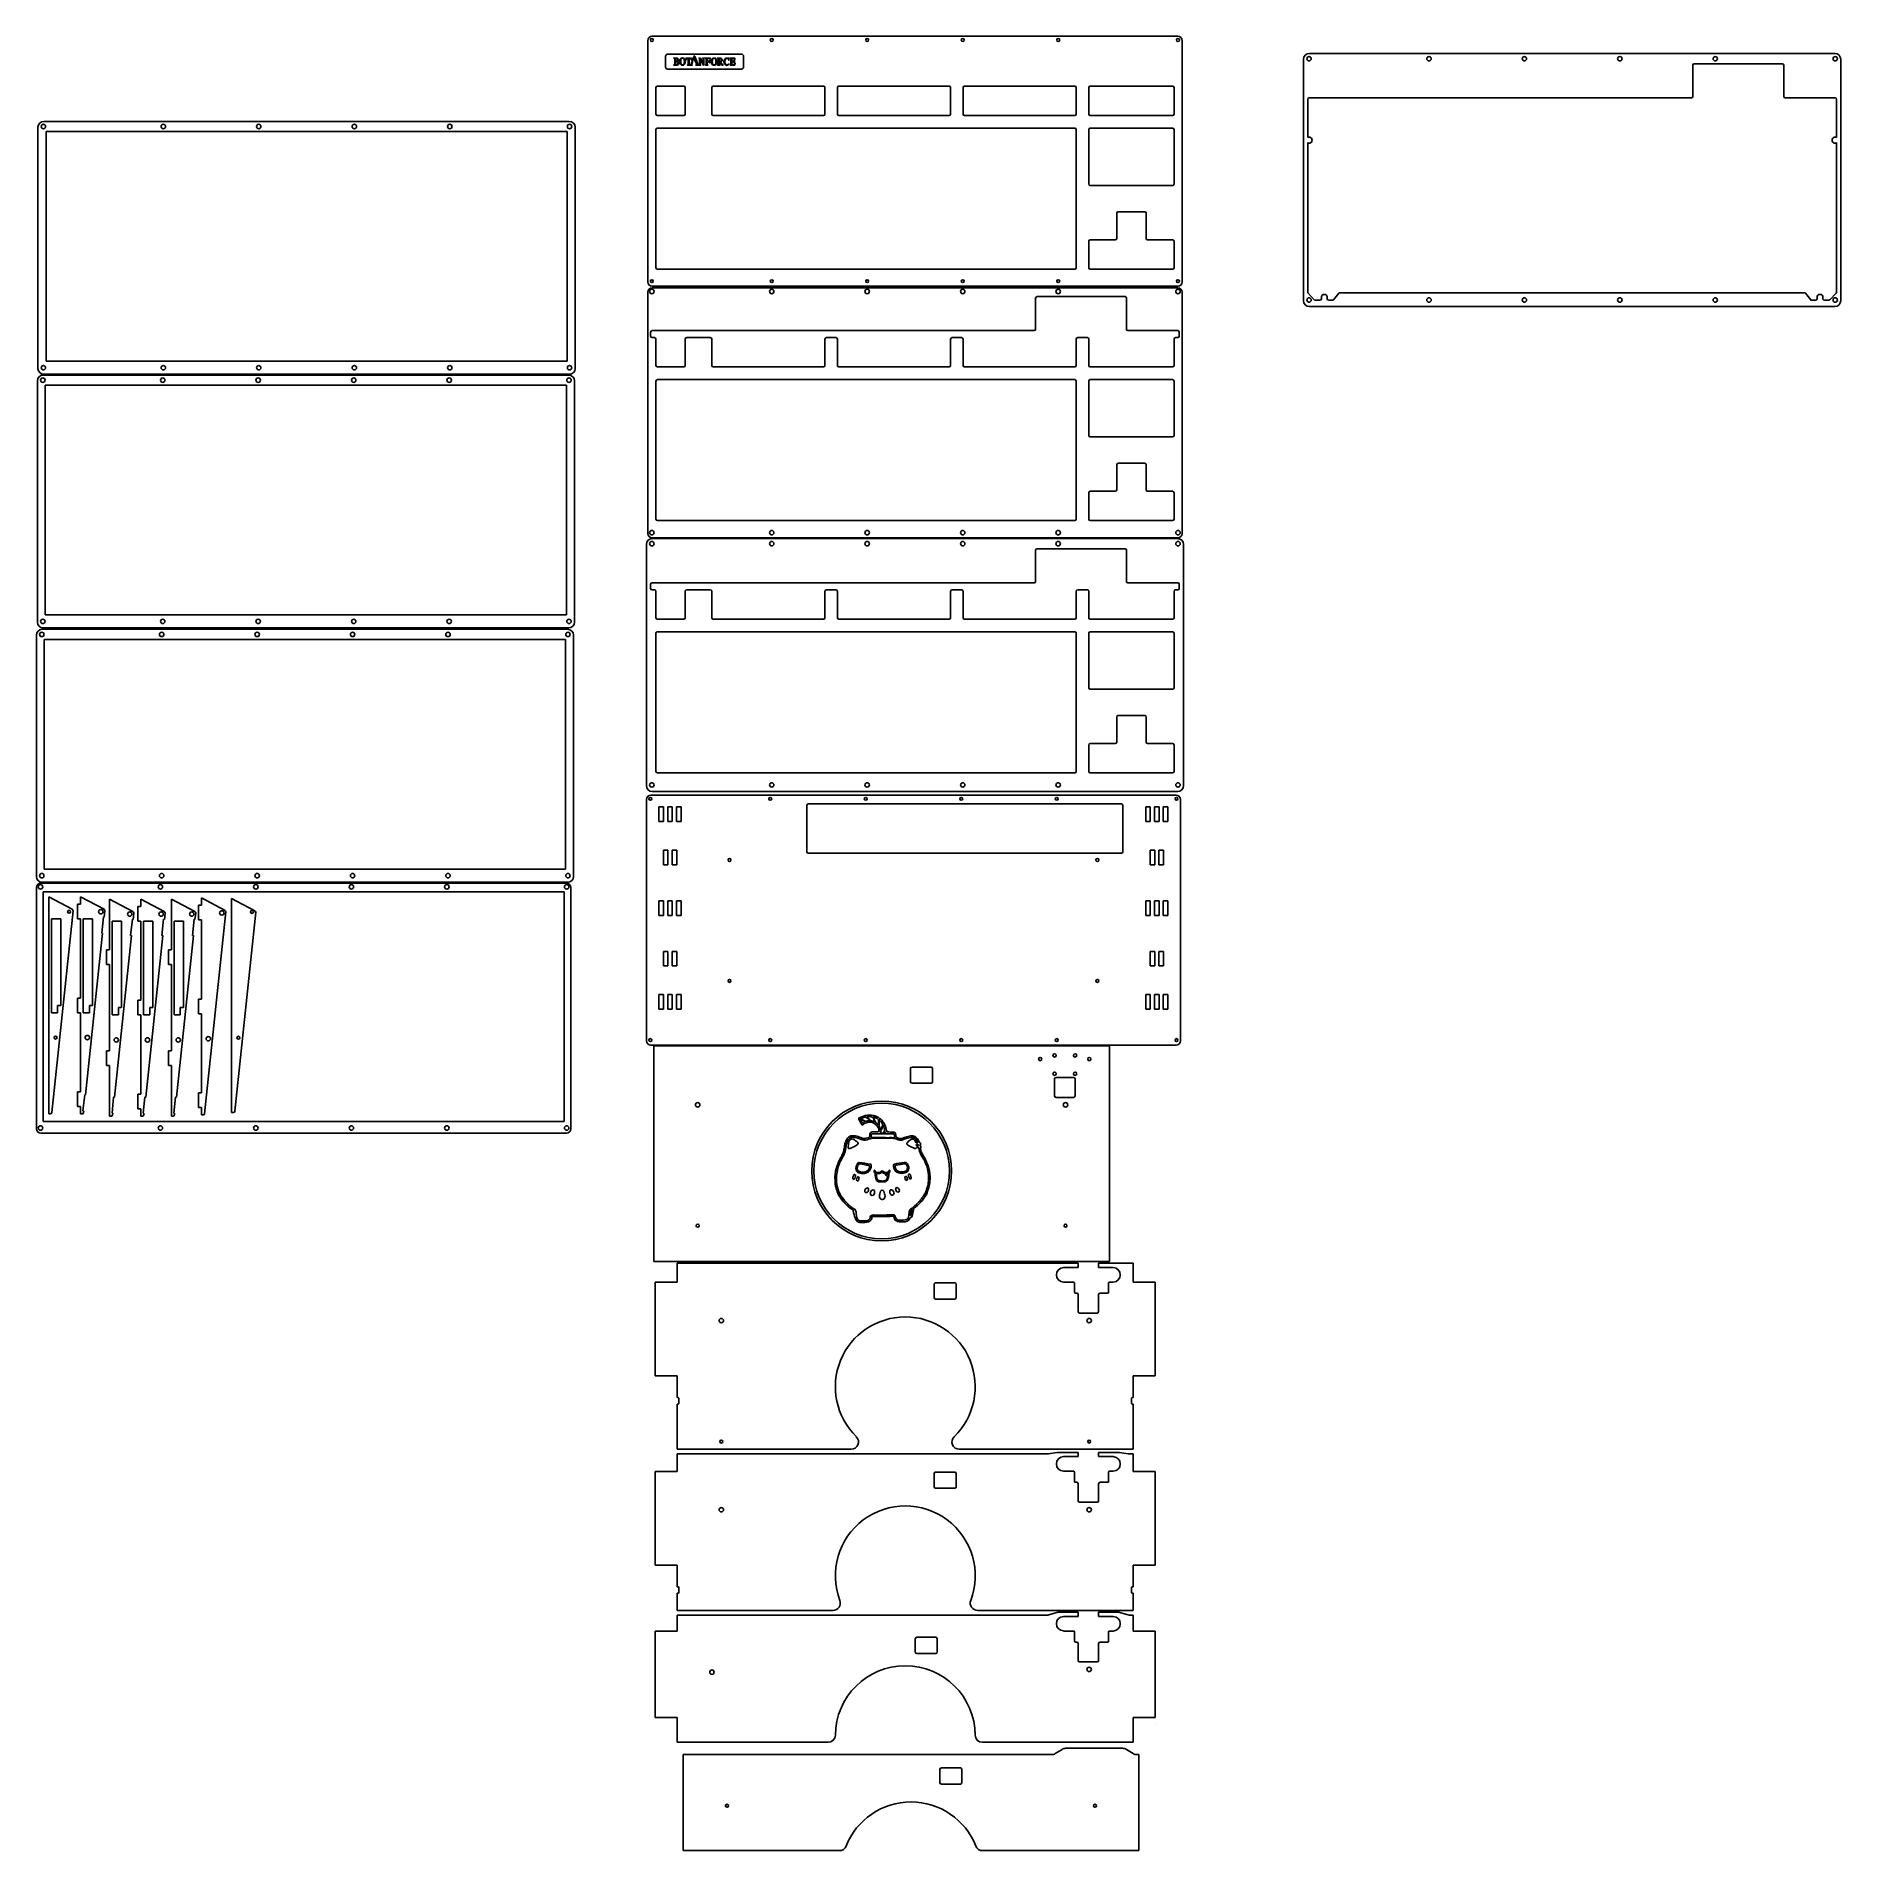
# Model space of a CAD drawing. Header units: millimetres. Extents: x -2194 to 1361, y -607 to 684.
# Drawn here: x 130 to 1361, y -607 to 631 of the extents above.
import ezdxf

# ---------------------------------------------------------------- set-up
doc = ezdxf.new("R2010")
doc.units = ezdxf.units.MM
doc.layers.get('0').update_dxf_attribs({"lineweight": 25, "true_color": 0xffffff})
for name, color, linetype, lineweight, true_color in [('feet side 3mm', 7, 'Continuous', 25, 0x000000), ('l1 2mm', 7, 'Continuous', 25, 0x000000), ('l10 bot3 2mm', 7, 'Continuous', 25, 0x000000), ('l11 bot4 2mm', 7, 'Continuous', 25, 0x000000), ('l12 bot5 2mm', 7, 'Continuous', 25, 0x000000), ('l2 2mm', 7, 'Continuous', 25, 0x000000), ('l3 2mm', 7, 'Continuous', 25, 0x000000), ('l4 1.5mm', 7, 'Continuous', 25, 0x000000), ('l5 under plate 3mm 3pc', 7, 'Continuous', 25, 0x000000), ('l6 under plate 3mm', 7, 'Continuous', 25, 0x000000), ('l7 bot half1 2mm', 7, 'Continuous', 25, 0x000000), ('l8 bot1 2mm (botan engrave)', 7, 'Continuous', 25, 0x000000), ('l9 bot2 2mm', 7, 'Continuous', 25, 0x000000)]:
    doc.layers.add(name, color=color, linetype=linetype, lineweight=lineweight, true_color=true_color)

msp = doc.modelspace()

# ---------------------------------------------------------------- linework, layer by layer
for p, q in [((1322.8, 588.5), (1356.8, 588.5)), ((549.9, 425), (551.5, 425)), ((573.5, 425), (589.6, 425)), ((668.8, 425), (675.3, 425)), ((754.5, 425), (761, 425)), ((840.2, 425), (846.8, 425)), ((874.5, 429.8), (908.5, 429.8)), ((906.9, 425), (908.5, 425)), ((549.9, 253), (551.5, 253)), ((573.5, 253), (589.6, 253)), ((668.8, 253), (675.3, 253)), ((754.5, 253), (761, 253)), ((840.2, 253), (846.8, 253)), ((874.5, 257.8), (908.5, 257.8)), ((906.9, 253), (908.5, 253)), ((820.1, -336.2), (826.1, -335.2)), ((868.6, -335.2), (874.6, -336.2)), ((820.4, -446), (826, -444.3)), ((869, -444.3), (874.5, -446)), ((829.5, -537.8), (824.9, -540.6)), ((873.4, -537.8), (878, -540.6))]:
    msp.add_line(p, q)
for centre, radius, start, end in [((1260.8, 610.8), 1, 90, 180), ((1320.8, 610.8), 1, 0, 90), ((553.5, 595.5), 1, 90, 180), ((571.5, 595.5), 1, 0, 90), ((591.6, 595.5), 1, 90, 180), ((666.8, 595.5), 1, 0, 90), ((677.3, 595.5), 1, 90, 180), ((752.5, 595.5), 1, 0, 90), ((763, 595.5), 1, 90, 180), ((838.2, 595.5), 1, 0, 90), ((848.8, 595.5), 1, 90, 180), ((904.9, 595.5), 1, 0, 90), ((998.1, 587.5), 1, 90, 180), ((1258.8, 589.5), 1, 270, 0), ((1322.8, 589.5), 1, 180, 270), ((1356.8, 587.5), 1, 0, 90), ((553.5, 577.5), 1, 180, 270), ((571.5, 577.5), 1, 270, 0), ((591.6, 577.5), 1, 180, 270), ((666.8, 577.5), 1, 270, 0), ((677.3, 577.5), 1, 180, 270), ((752.5, 577.5), 1, 270, 0), ((763, 577.5), 1, 180, 270), ((838.2, 577.5), 1, 270, 0), ((848.8, 577.5), 1, 180, 270), ((904.9, 577.5), 1, 270, 0), ((553.5, 566.9), 1, 90, 180), ((838.2, 566.9), 1, 0, 90), ((848.8, 566.9), 1, 90, 180), ((904.9, 566.9), 1, 0, 90), ((848.8, 529.8), 1, 180, 270), ((904.9, 529.8), 1, 270, 0), ((867.8, 509.8), 1, 90, 180), ((885.9, 509.8), 1, 0, 90), ((848.8, 490.7), 1, 90, 180), ((865.8, 492.7), 1, 270, 0), ((887.9, 492.7), 1, 180, 270), ((904.9, 490.7), 1, 0, 90), ((553.5, 472.7), 1, 180, 270), ((838.2, 472.7), 1, 270, 0), ((848.8, 472.7), 1, 180, 270), ((904.9, 472.7), 1, 270, 0), ((812.5, 452), 1, 90, 180), ((872.5, 452), 1, 0, 90), ((998.1, 456), 1, 180, 222.9854), ((1002.4, 451.5), 1, 222.9854, 270), ((1005.4, 451.5), 1, 270, 0), ((1011.4, 451.5), 1, 180, 270), ((1014, 451.5), 1, 270, 320.8016), ((1019.1, 454.6), 1, 90, 140.8016), ((1335.8, 454.6), 1, 39.1984, 90), ((1340.9, 451.5), 1, 219.1984, 270), ((1343.5, 451.5), 1, 270, 0), ((1349.5, 451.6), 1, 180, 270), ((1352.5, 451.6), 1, 270, 317.0146), ((1356.8, 456.1), 1, 317.0146, 0), ((549.9, 428.8), 1, 90, 180), ((549.9, 426), 1, 180, 270), ((551.5, 424), 1, 0, 90), ((573.5, 424), 1, 90, 180), ((589.6, 424), 1, 0, 90), ((668.8, 424), 1, 90, 180), ((675.3, 424), 1, 0, 90), ((754.5, 424), 1, 90, 180), ((761, 424), 1, 0, 90), ((810.5, 430.8), 1, 270, 0), ((840.2, 424), 1, 90, 180), ((846.8, 424), 1, 0, 90), ((874.5, 430.8), 1, 180, 270), ((906.9, 424), 1, 90, 180), ((908.5, 428.8), 1, 0, 90), ((908.5, 426), 1, 270, 0), ((553.5, 406), 1, 180, 270), ((553.5, 395.4), 1, 90, 180), ((571.5, 406), 1, 270, 0), ((591.6, 406), 1, 180, 270), ((666.8, 406), 1, 270, 0), ((677.3, 406), 1, 180, 270), ((752.5, 406), 1, 270, 0), ((763, 406), 1, 180, 270), ((838.2, 406), 1, 270, 0), ((838.2, 395.4), 1, 0, 90), ((848.8, 406), 1, 180, 270), ((848.8, 395.4), 1, 90, 180), ((904.9, 406), 1, 270, 0), ((904.9, 395.4), 1, 0, 90), ((848.8, 358.3), 1, 180, 270), ((904.9, 358.3), 1, 270, 0), ((867.8, 338.3), 1, 90, 180), ((885.9, 338.3), 1, 0, 90), ((848.8, 319.2), 1, 90, 180), ((865.8, 321.2), 1, 270, 0), ((887.9, 321.2), 1, 180, 270), ((904.9, 319.2), 1, 0, 90), ((553.5, 301.2), 1, 180, 270), ((838.2, 301.2), 1, 270, 0), ((848.8, 301.2), 1, 180, 270), ((904.9, 301.2), 1, 270, 0), ((812.5, 280), 1, 90, 180), ((872.5, 280), 1, 0, 90), ((549.9, 256.8), 1, 90, 180), ((549.9, 254), 1, 180, 270), ((551.5, 252), 1, 0, 90), ((573.5, 252), 1, 90, 180), ((589.6, 252), 1, 0, 90), ((668.8, 252), 1, 90, 180), ((675.3, 252), 1, 0, 90), ((754.5, 252), 1, 90, 180), ((761, 252), 1, 0, 90), ((810.5, 258.8), 1, 270, 0), ((840.2, 252), 1, 90, 180), ((846.8, 252), 1, 0, 90), ((874.5, 258.8), 1, 180, 270), ((906.9, 252), 1, 90, 180), ((908.5, 256.8), 1, 0, 90), ((908.5, 254), 1, 270, 0), ((553.5, 234), 1, 180, 270), ((553.5, 223.4), 1, 90, 180), ((571.5, 234), 1, 270, 0), ((591.6, 234), 1, 180, 270), ((666.8, 234), 1, 270, 0), ((677.3, 234), 1, 180, 270), ((752.5, 234), 1, 270, 0), ((763, 234), 1, 180, 270), ((838.2, 234), 1, 270, 0), ((838.2, 223.4), 1, 0, 90), ((848.8, 234), 1, 180, 270), ((848.8, 223.4), 1, 90, 180), ((904.9, 234), 1, 270, 0), ((904.9, 223.4), 1, 0, 90), ((848.8, 186.3), 1, 180, 270), ((904.9, 186.3), 1, 270, 0), ((867.8, 166.3), 1, 90, 180), ((885.9, 166.3), 1, 0, 90), ((865.8, 149.2), 1, 270, 0), ((887.9, 149.2), 1, 180, 270), ((848.8, 147.2), 1, 90, 180), ((904.9, 147.2), 1, 0, 90), ((553.5, 129.2), 1, 180, 270), ((838.2, 129.2), 1, 270, 0), ((848.8, 129.2), 1, 180, 270), ((904.9, 129.2), 1, 270, 0), ((656.4, 106), 1, 90, 180), ((870, 106), 1, 0, 90), ((656.4, 74.4), 1, 180, 270), ((870, 74.4), 1, 270, 0), ((153.9, 34.3), 1, 354, 62.1949), ((175.6, 34.3), 1, 354, 62.1949), ((195.3, 32.7), 1, 354, 62.1949), ((216.7, 32.7), 1, 354, 62.1949), ((237.6, 32.7), 1, 354, 62.1949), ((258.1, 33.5), 1, 354, 62.1949), ((278.5, 33.2), 1, 354, 62.1949), ((727.2, -73.4), 1, 90, 180), ((740.2, -82.4), 1, 270, 0), ((139.4, -103.4), 1, 270, 354), ((161.1, -103.4), 1, 270, 354), ((180.9, -104.9), 1, 270, 354), ((202.2, -104.9), 1, 270, 354), ((223.1, -104.9), 1, 270, 354), ((243.7, -104.1), 1, 270, 354), ((264.3, -102.5), 1, 270, 354), ((743.3, -220.6), 1, 90, 180), ((756.3, -229.6), 1, 270, 0), ((567.6, -298.3), 0.5, 0, 90), ((567.6, -301.8), 0.5, 270, 0), ((877.5, -298.3), 0.5, 90, 180), ((877.5, -301.8), 0.5, 180, 270), ((819.4, -331.2), 5, 270, 278.8647), ((826.9, -340.2), 5, 90, 98.8647), ((867.9, -340.2), 5, 81.1353, 90), ((875.4, -331.2), 5, 261.1353, 270), ((743.3, -349.6), 1, 90, 180), ((756.3, -358.6), 1, 270, 0), ((567.6, -427.3), 0.5, 0, 90), ((567.6, -430.8), 0.5, 270, 0), ((877.5, -427.3), 0.5, 90, 180), ((877.5, -430.8), 0.5, 180, 270), ((827.5, -449.1), 5, 90, 106.7699), ((867.5, -449.1), 5, 73.2301, 90), ((819, -441.2), 5, 270, 286.7699), ((876, -441.2), 5, 253.2301, 270), ((730.4, -462.3), 1, 90, 180), ((743.4, -471.3), 1, 270, 0), ((822.3, -536.3), 5, 270, 301.0769), ((832.1, -542), 5, 90, 121.0769), ((870.8, -542), 5, 58.9231, 90), ((880.6, -536.3), 5, 238.9231, 270), ((747.2, -551.4), 1, 90, 180), ((760.2, -560.4), 1, 270, 0)]:
    msp.add_arc(centre, radius, start, end)
at = {"layer": 'feet side 3mm'}
for p, q in [((138.3, 43.6), (154.4, 35.2)), ((138.3, 43.6), (138.3, -104.4)), ((158, 28.6), (158, 38.6)), ((158, 38.6), (160, 38.6)), ((160, 38.6), (160, 43.6)), ((160, 43.6), (176.1, 35.2)), ((179.8, 37.1), (179.8, 42.1)), ((179.8, 42.1), (195.8, 33.6)), ((179.8, 42.1), (179.8, 7.6)), ((201.1, 37.1), (201.1, 42.1)), ((201.1, 42.1), (217.1, 33.6)), ((222, 37.1), (222, 42.1)), ((222, 42.1), (238.1, 33.6)), ((222, 42.1), (222, 7.6)), ((240.6, 27.9), (240.6, 37.9)), ((240.6, 37.9), (242.6, 37.9)), ((242.6, 37.9), (242.6, 42.9)), ((242.6, 42.9), (258.6, 34.4)), ((263.1, 42.5), (279, 34.1)), ((263.1, 42.5), (263.1, -103.5)), ((140.2, -35.4), (140.2, 28.6)), ((140.2, 28.6), (146.5, 28.6)), ((140.4, -103.5), (154.9, 34.2)), ((146.5, -30.4), (146.5, 28.6)), ((158, 28.6), (160, 28.6)), ((160, 28.6), (160, -25.4)), ((161.9, -35.4), (161.9, 28.6)), ((161.9, 28.6), (168.2, 28.6)), ((168.2, -30.4), (168.2, 28.6)), ((175.6, 30), (174.5, 19)), ((175.6, 30), (176.1, 29.9)), ((176.1, 29.9), (176.6, 34.2)), ((181.7, -36.9), (181.7, 27.1)), ((181.7, 27.1), (188, 27.1)), ((188, -31.9), (188, 27.1)), ((195.4, 28.4), (194.2, 17.4)), ((195.4, 28.4), (195.9, 28.3)), ((195.9, 28.3), (196.3, 32.6)), ((199.1, 27.1), (199.1, 37.1)), ((199.1, 37.1), (201.1, 37.1)), ((199.1, 27.1), (201.1, 27.1)), ((201.1, 27.1), (201.1, -26.9)), ((203, -36.9), (203, 27.1)), ((203, 27.1), (209.3, 27.1)), ((209.3, -31.9), (209.3, 27.1)), ((216.7, 28.4), (215.6, 17.4)), ((216.7, 28.4), (217.2, 28.3)), ((217.2, 28.3), (217.7, 32.6)), ((223.9, -36.9), (223.9, 27.1)), ((223.9, 27.1), (230.2, 27.1)), ((230.2, -31.9), (230.2, 27.1)), ((237.6, 28.4), (236.5, 17.4)), ((237.6, 28.4), (238.1, 28.3)), ((238.1, 28.3), (238.6, 32.6)), ((240.6, 27.9), (242.6, 27.9)), ((242.6, 27.9), (242.6, -26.1)), ((244.6, -104.3), (259.1, 33.4)), ((265.3, -102.6), (279.5, 33.1)), ((163.4, -91.4), (175, 19)), ((174.5, 19), (175, 19)), ((183.1, -93), (194.7, 17.4)), ((194.2, 17.4), (194.7, 17.4)), ((204.5, -93), (216.1, 17.4)), ((215.6, 17.4), (216.1, 17.4)), ((225.4, -93), (237, 17.4)), ((236.5, 17.4), (237, 17.4)), ((177.8, -2.4), (177.8, 7.6)), ((177.8, 7.6), (179.8, 7.6)), ((220, -2.4), (220, 7.6)), ((220, 7.6), (222, 7.6)), ((177.8, -2.4), (179.8, -2.4)), ((179.8, -2.4), (179.8, -61.4)), ((220, -2.4), (222, -2.4)), ((222, -2.4), (222, -61.4)), ((144.4, -35.4), (140.2, -35.4)), ((144.4, -35.4), (144.4, -30.4)), ((144.4, -30.4), (146.5, -30.4)), ((158, -35.4), (158, -25.4)), ((158, -25.4), (160, -25.4)), ((158, -35.4), (160, -35.4)), ((160, -35.4), (160, -89.4)), ((166.1, -35.4), (161.9, -35.4)), ((166.1, -35.4), (166.1, -30.4)), ((166.1, -30.4), (168.2, -30.4)), ((185.9, -36.9), (181.7, -36.9)), ((185.9, -36.9), (185.9, -31.9)), ((185.9, -31.9), (188, -31.9)), ((199.1, -36.9), (199.1, -26.9)), ((199.1, -26.9), (201.1, -26.9)), ((199.1, -36.9), (201.1, -36.9)), ((201.1, -36.9), (201.1, -90.9)), ((207.2, -36.9), (203, -36.9)), ((207.2, -36.9), (207.2, -31.9)), ((207.2, -31.9), (209.3, -31.9)), ((228.1, -36.9), (223.9, -36.9)), ((228.1, -36.9), (228.1, -31.9)), ((228.1, -31.9), (230.2, -31.9)), ((240.6, -36.1), (240.6, -26.1)), ((240.6, -26.1), (242.6, -26.1)), ((240.6, -36.1), (242.6, -36.1)), ((242.6, -36.1), (242.6, -90.1)), ((177.8, -71.4), (177.8, -61.4)), ((177.8, -61.4), (179.8, -61.4)), ((220, -71.4), (220, -61.4)), ((220, -61.4), (222, -61.4)), ((177.8, -71.4), (179.8, -71.4)), ((179.8, -105.9), (179.8, -71.4)), ((220, -71.4), (222, -71.4)), ((222, -105.9), (222, -71.4)), ((726.2, -82.4), (726.2, -73.4)), ((727.2, -72.4), (740.2, -72.4)), ((727.2, -83.4), (740.2, -83.4)), ((158, -99.4), (158, -89.4)), ((158, -89.4), (160, -89.4)), ((162.9, -91.4), (161.7, -102.3)), ((162.9, -91.4), (163.4, -91.4)), ((182.6, -93), (181.5, -103.9)), ((182.6, -93), (183.1, -93)), ((199.1, -100.9), (199.1, -90.9)), ((199.1, -90.9), (201.1, -90.9)), ((204, -93), (202.8, -103.9)), ((204, -93), (204.5, -93)), ((224.9, -93), (223.7, -103.9)), ((224.9, -93), (225.4, -93)), ((240.6, -100.1), (240.6, -90.1)), ((240.6, -90.1), (242.6, -90.1)), ((138.3, -104.4), (139.4, -104.4)), ((158, -99.4), (160, -99.4)), ((160, -104.4), (160, -99.4)), ((160, -104.4), (161.1, -104.4)), ((161.7, -102.3), (162.2, -102.4)), ((162.2, -102.4), (162.1, -103.5)), ((179.8, -105.9), (180.9, -105.9)), ((181.5, -103.9), (182, -103.9)), ((182, -103.9), (181.9, -105)), ((199.1, -100.9), (201.1, -100.9)), ((201.1, -105.9), (201.1, -100.9)), ((201.1, -105.9), (202.2, -105.9)), ((202.8, -103.9), (203.3, -103.9)), ((203.3, -103.9), (203.2, -105)), ((222, -105.9), (223.1, -105.9)), ((223.7, -103.9), (224.2, -103.9)), ((224.2, -103.9), (224.1, -105)), ((240.6, -100.1), (242.6, -100.1)), ((242.6, -105.1), (242.6, -100.1)), ((242.6, -105.1), (243.7, -105.1)), ((263.1, -103.5), (264.3, -103.5)), ((742.3, -229.6), (742.3, -220.6)), ((743.3, -219.6), (756.3, -219.6)), ((743.3, -230.6), (756.3, -230.6)), ((742.3, -358.6), (742.3, -349.6)), ((743.3, -348.6), (756.3, -348.6)), ((743.3, -359.6), (756.3, -359.6)), ((729.4, -471.3), (729.4, -462.3)), ((730.4, -461.3), (743.4, -461.3)), ((730.4, -472.3), (743.4, -472.3)), ((746.2, -560.4), (746.2, -551.4)), ((747.2, -550.4), (760.2, -550.4)), ((747.2, -561.4), (760.2, -561.4))]:
    msp.add_line(p, q, dxfattribs=at)
for centre, radius in [((152.2, 33.5), 1), ((173.9, 33.5), 1.51), ((193.6, 31.9), 1.51), ((215, 31.9), 1.51), ((235.9, 31.9), 1.51), ((256.4, 32.7), 1.51), ((277, 33.4), 1), ((143, -52.3), 1), ((164.7, -52.3), 1.51), ((184.4, -53.9), 1.51), ((205.7, -53.9), 1.51), ((226.7, -53.9), 1.51), ((247.2, -53.1), 1.51), ((267.7, -52.4), 1)]:
    msp.add_circle(centre, radius, dxfattribs=at)
for centre, start, end in [((740.2, -73.4), 0, 90), ((727.2, -82.4), 180, 270), ((756.3, -220.6), 0, 90), ((743.3, -229.6), 180, 270), ((743.3, -358.6), 180, 270), ((756.3, -349.6), 0, 90), ((743.4, -462.3), 0, 90), ((730.4, -471.3), 180, 270), ((760.2, -551.4), 0, 90), ((747.2, -560.4), 180, 270)]:
    msp.add_arc(centre, 1, start, end, dxfattribs=at)
at = {"layer": 'l1 2mm', "color": 5, "true_color": 0x0000ff}
for p, q in [((559, 609.5), (559, 617)), ((560.4, 618.4), (610.9, 618.4)), ((560.4, 608.2), (610.9, 608.2)), ((612.3, 609.5), (612.3, 617))]:
    msp.add_line(p, q, dxfattribs=at)
at = {"layer": 'l1 2mm'}
for p, q in [((552.5, 577.5), (552.5, 595.5)), ((553.5, 596.5), (571.5, 596.5)), ((572.5, 577.5), (572.5, 595.5)), ((590.6, 577.5), (590.6, 595.5)), ((591.6, 596.5), (666.8, 596.5)), ((667.8, 577.5), (667.8, 595.5)), ((676.3, 577.5), (676.3, 595.5)), ((677.3, 596.5), (752.5, 596.5)), ((753.5, 577.5), (753.5, 595.5)), ((762, 577.5), (762, 595.5)), ((763, 596.5), (838.2, 596.5)), ((839.2, 577.5), (839.2, 595.5)), ((847.8, 577.5), (847.8, 595.5)), ((848.8, 596.5), (904.9, 596.5)), ((905.9, 577.5), (905.9, 595.5)), ((553.5, 576.5), (571.5, 576.5)), ((591.6, 576.5), (666.8, 576.5)), ((677.3, 576.5), (752.5, 576.5)), ((763, 576.5), (838.2, 576.5)), ((848.8, 576.5), (904.9, 576.5)), ((552.5, 472.7), (552.5, 566.9)), ((553.5, 567.9), (838.2, 567.9)), ((839.2, 472.7), (839.2, 566.9)), ((847.8, 529.8), (847.8, 566.9)), ((848.8, 567.9), (904.9, 567.9)), ((905.9, 529.8), (905.9, 566.9)), ((848.8, 528.8), (904.9, 528.8)), ((866.8, 492.7), (866.8, 509.8)), ((867.8, 510.8), (885.9, 510.8)), ((886.9, 492.7), (886.9, 509.8)), ((847.8, 472.7), (847.8, 490.7)), ((848.8, 491.7), (865.8, 491.7)), ((887.9, 491.7), (904.9, 491.7)), ((905.9, 472.7), (905.9, 490.7)), ((553.5, 471.7), (838.2, 471.7)), ((848.8, 471.7), (904.9, 471.7))]:
    msp.add_line(p, q, dxfattribs=at)
at = {"layer": 'l1 2mm', "color": 5, "true_color": 0x0000ff, "flags": 128}
for points in [[(568.1, 612.2), (568.1, 612.2), (568.1, 612.2), (568.1, 612.2), (568.1, 612.2), (568.1, 612.2), (568.1, 612.2), (568.1, 612.2), (568.1, 612.2), (568.1, 612.2), (568.1, 612.2), (568.1, 612.1), (568.1, 612.1), (568.1, 612.1), (568.1, 612.1), (568.1, 612.1), (568.1, 612.1), (568.1, 612.1), (568.1, 612.1), (568.1, 612.1), (568.1, 612.1), (568.1, 612.1), (568.1, 612.1), (568.1, 612.1), (568.1, 612.1), (568.1, 612.1), (568.1, 612.1), (568.1, 612.1), (568.1, 612.1), (568.1, 612.1), (568.1, 612), (568.1, 612), (568.1, 612), (568.1, 612), (568.1, 612), (568.1, 612), (568.1, 612), (568.1, 612), (568.1, 612), (568.1, 612), (568.1, 612), (568.1, 612), (568.1, 612), (568.1, 612), (568.1, 612), (568.1, 612), (568.1, 612), (568.1, 612), (568.1, 612), (568.1, 612), (568.1, 611.9), (568.1, 611.9), (568.1, 611.9), (568.1, 611.9), (568.1, 611.9), (568.1, 611.9), (568.1, 611.9), (568.1, 611.9), (568.1, 611.9), (568.1, 611.9), (568.1, 611.9), (568.1, 611.9), (568.1, 611.9), (568.1, 611.9), (568.1, 611.9), (568.1, 611.9), (568.1, 611.9), (568.1, 611.9), (568.1, 611.9), (568.1, 611.9), (568.1, 611.9), (568.1, 611.9), (568.1, 611.8), (568.1, 611.8), (568.1, 611.8), (568.1, 611.8), (568.1, 611.8), (568.1, 611.8), (568.1, 611.8), (568.1, 611.8), (568.1, 611.8), (568.1, 611.8), (568.1, 611.8), (568.1, 611.8), (568.1, 611.8), (568.1, 611.8), (568.1, 611.8), (568.1, 611.8), (568.1, 611.8), (568, 611.8), (568, 611.8), (568, 611.8), (568, 611.8), (568, 611.8), (568, 611.7), (568, 611.7), (568, 611.7), (568, 611.7), (568, 611.7), (568, 611.7), (568, 611.7), (568, 611.7), (568, 611.7), (568, 611.7), (568, 611.7), (568, 611.7), (568, 611.7), (568, 611.7), (568, 611.7), (568, 611.7), (568, 611.7), (568, 611.7), (568, 611.7), (568, 611.7), (568, 611.7), (568, 611.7), (568, 611.7), (568, 611.7), (568, 611.6), (568, 611.6), (568, 611.6), (568, 611.6), (568, 611.6), (568, 611.6), (568, 611.6), (568, 611.6), (568, 611.6), (568, 611.6), (568, 611.6), (568, 611.6), (568, 611.6), (568, 611.6), (568, 611.6), (568, 611.6), (568, 611.6), (568, 611.6), (568, 611.6), (568, 611.6), (568, 611.6), (568, 611.6), (568, 611.6), (568, 611.6), (568, 611.6), (568, 611.6), (568, 611.5), (568, 611.5), (568, 611.5), (568, 611.5), (568, 611.5), (568, 611.5), (568, 611.5), (568, 611.5), (568, 611.5), (568, 611.5), (568, 611.5), (568, 611.5), (568, 611.5), (568, 611.5), (568, 611.5), (568, 611.5), (567.9, 611.5), (567.9, 611.5), (567.9, 611.5), (567.9, 611.5), (567.9, 611.5), (567.9, 611.5), (567.9, 611.5), (567.9, 611.5), (567.9, 611.5), (567.9, 611.5), (567.9, 611.5), (567.9, 611.4), (567.9, 611.4), (567.9, 611.4), (567.9, 611.4), (567.9, 611.4), (567.9, 611.4), (567.9, 611.4), (567.9, 611.4), (567.9, 611.4), (567.9, 611.4), (567.9, 611.4), (567.9, 611.4), (567.9, 611.4), (567.9, 611.4), (567.9, 611.4), (567.9, 611.4), (567.9, 611.4), (567.9, 611.4), (567.9, 611.4), (567.9, 611.4), (567.9, 611.4), (567.9, 611.4), (567.9, 611.4), (567.9, 611.4), (567.9, 611.4), (567.9, 611.4), (567.9, 611.4), (567.9, 611.4), (567.9, 611.4), (567.9, 611.4), (567.9, 611.3), (567.9, 611.3), (567.9, 611.3), (567.9, 611.3), (567.8, 611.3), (567.8, 611.3), (567.8, 611.3), (567.8, 611.3), (567.8, 611.3), (567.8, 611.3), (567.8, 611.3), (567.8, 611.3), (567.8, 611.3), (567.8, 611.3), (567.8, 611.3), (567.8, 611.3), (567.8, 611.3), (567.8, 611.3), (567.8, 611.3), (567.8, 611.3), (567.8, 611.3), (567.8, 611.3), (567.8, 611.3), (567.8, 611.3), (567.8, 611.3), (567.8, 611.3), (567.8, 611.3), (567.8, 611.3), (567.8, 611.3), (567.8, 611.3), (567.8, 611.3), (567.8, 611.3), (567.8, 611.3), (567.8, 611.3), (567.8, 611.2), (567.8, 611.2), (567.8, 611.2), (567.8, 611.2), (567.8, 611.2), (567.8, 611.2), (567.8, 611.2), (567.8, 611.2), (567.7, 611.2), (567.7, 611.2), (567.7, 611.2), (567.7, 611.2), (567.7, 611.2), (567.7, 611.2), (567.7, 611.2), (567.7, 611.2), (567.7, 611.2), (567.7, 611.2), (567.7, 611.2), (567.7, 611.2), (567.7, 611.2), (567.7, 611.2), (567.7, 611.2), (567.7, 611.2), (567.7, 611.2), (567.7, 611.2), (567.7, 611.2), (567.7, 611.2), (567.7, 611.2), (567.7, 611.2), (567.7, 611.2), (567.7, 611.2), (567.7, 611.2), (567.7, 611.2), (567.7, 611.2), (567.7, 611.2), (567.7, 611.2), (567.7, 611.2), (567.7, 611.2), (567.7, 611.2), (567.6, 611.2), (567.6, 611.1), (567.6, 611.1), (567.6, 611.1), (567.6, 611.1), (567.6, 611.1), (567.6, 611.1), (567.6, 611.1), (567.6, 611.1), (567.6, 611.1), (567.6, 611.1), (567.6, 611.1), (567.6, 611.1), (567.6, 611.1), (567.6, 611.1), (567.6, 611.1), (567.6, 611.1), (567.6, 611.1), (567.6, 611.1), (567.6, 611.1), (567.6, 611.1), (567.6, 611.1), (567.6, 611.1), (567.6, 611.1), (567.6, 611.1), (567.6, 611.1), (567.6, 611.1), (567.6, 611.1), (567.6, 611.1), (567.6, 611.1), (567.5, 611.1), (567.5, 611.1), (567.5, 611.1), (567.5, 611.1), (567.5, 611.1), (567.5, 611.1), (567.5, 611.1), (567.5, 611.1), (567.5, 611.1), (567.5, 611.1), (567.5, 611.1), (567.5, 611.1), (567.5, 611.1), (567.5, 611.1), (567.5, 611.1), (567.5, 611.1), (567.5, 611.1), (567.5, 611.1), (567.5, 611), (567.5, 611), (567.5, 611), (567.5, 611), (567.5, 611), (567.5, 611), (567.5, 611), (567.5, 611), (567.5, 611), (567.5, 611), (567.4, 611), (567.4, 611), (567.4, 611), (567.4, 611), (567.4, 611), (567.4, 611), (567.4, 611), (567.4, 611), (567.4, 611), (567.4, 611), (567.4, 611), (567.4, 611), (567.4, 611), (567.4, 611), (567.4, 611), (567.4, 611), (567.4, 611), (567.4, 611), (567.4, 611), (567.4, 611), (567.4, 611), (567.4, 611), (567.4, 611), (567.4, 611), (567.4, 611), (567.3, 611), (567.3, 611), (567.3, 611), (567.3, 611), (567.3, 611), (567.3, 611), (567.3, 611), (567.3, 611), (567.3, 611), (567.3, 611), (567.3, 611), (567.3, 611), (567.3, 611), (567.3, 611), (567.3, 611), (567.3, 611), (567.3, 611), (567.3, 611), (567.3, 611), (567.3, 611), (567.3, 611), (567.3, 611), (567.3, 611), (567.3, 611), (567.3, 611), (567.3, 611), (567.2, 611), (567.2, 611), (567.2, 610.9), (567.2, 610.9), (567.2, 610.9), (567.2, 610.9), (567.2, 610.9), (567.2, 610.9), (567.2, 610.9), (567.2, 610.9), (567.2, 610.9), (567.2, 610.9), (567.2, 610.9), (567.2, 610.9), (567.2, 610.9), (567.2, 610.9), (567.2, 610.9), (567.2, 610.9), (567.2, 610.9), (567.2, 610.9), (567.2, 610.9), (567.2, 610.9), (567.2, 610.9), (567.2, 610.9), (567.2, 610.9), (567.1, 610.9), (567.1, 610.9), (567.1, 610.9), (567.1, 610.9), (567.1, 610.9), (567.1, 610.9), (567.1, 610.9), (567.1, 610.9), (567.1, 610.9), (567.1, 610.9), (567.1, 610.9), (567.1, 610.9), (567.1, 610.9), (567.1, 610.9), (567.1, 610.9), (567.1, 610.9), (567.1, 610.9), (567.1, 610.9), (567.1, 610.9), (567.1, 610.9), (567.1, 610.9), (567.1, 610.9), (567.1, 610.9), (567, 610.9), (567, 610.9), (567, 610.9), (567, 610.9), (567, 610.9), (567, 610.9), (567, 610.9), (567, 610.9), (567, 610.9), (567, 610.9), (567, 610.9), (567, 610.9), (567, 610.9), (567, 610.9), (567, 610.9), (567, 610.9), (567, 610.9), (567, 610.9), (567, 610.9), (567, 610.9), (567, 610.9), (567, 610.9), (566.9, 610.9), (566.9, 610.9), (566.9, 610.9), (566.9, 610.9), (566.9, 610.9), (566.9, 610.9), (566.9, 610.9), (566.9, 610.9), (566.9, 610.9), (566.9, 610.9), (566.9, 610.9), (566.9, 610.9), (566.9, 610.9), (566.9, 610.9), (566.9, 610.9), (566.9, 610.9), (566.9, 610.9), (566.9, 610.9), (566.9, 610.9), (566.9, 610.9), (566.9, 610.9), (566.8, 610.9), (566.8, 610.9), (566.8, 610.9), (566.8, 610.9), (566.8, 610.9), (566.8, 610.9), (566.8, 610.9), (566.8, 610.9), (566.8, 610.9), (566.8, 610.9), (566.8, 610.9), (566.8, 610.9), (566.8, 610.9), (566.8, 610.9), (566.8, 610.9), (566.8, 610.9), (566.8, 610.9), (566.8, 610.9), (566.8, 610.9), (566.8, 610.9), (566.8, 610.9), (566.7, 610.9), (566.7, 610.9), (566.7, 610.9), (566.7, 610.9), (566.7, 610.9), (566.7, 610.9), (566.7, 610.9), (566.7, 610.9), (566.7, 610.9), (566.7, 610.9), (566.7, 610.9), (566.7, 610.9), (566.7, 610.9), (566.7, 610.9), (566.7, 610.9), (566.7, 610.9), (566.7, 610.9), (564.7, 610.9), (564.7, 611, 0.073225), (565, 611.1, 0.147434), (565.2, 611.2, 0.134396), (565.3, 611.4, 0.029437), (565.3, 611.7), (565.3, 614.9, 0.029437), (565.3, 615.2, 0.134396), (565.2, 615.4, 0.147434), (565, 615.5, 0.073225), (564.7, 615.5), (564.7, 615.7), (566.4, 615.7, -0.051277), (567, 615.6, -0.105), (567.5, 615.4, -0.127328), (567.8, 615, -0.112693), (567.9, 614.4), (567.9, 614.4), (567.9, 614.4), (567.9, 614.4), (567.9, 614.4), (567.9, 614.4), (567.9, 614.4), (567.9, 614.4), (567.9, 614.4), (567.9, 614.4), (567.9, 614.4), (567.9, 614.4), (567.9, 614.4), (567.9, 614.4), (567.9, 614.4), (567.9, 614.4), (567.9, 614.4), (567.9, 614.4), (567.9, 614.4), (567.9, 614.4), (567.9, 614.3), (567.9, 614.3), (567.9, 614.3), (567.9, 614.3), (567.9, 614.3), (567.9, 614.3), (567.9, 614.3), (567.9, 614.3), (567.9, 614.3), (567.9, 614.3), (567.9, 614.3), (567.9, 614.3), (567.9, 614.3), (567.9, 614.3), (567.9, 614.3), (567.9, 614.3), (567.9, 614.3), (567.9, 614.3), (567.9, 614.3), (567.9, 614.3), (567.9, 614.3), (567.9, 614.3), (567.9, 614.3), (567.9, 614.3), (567.9, 614.3), (567.9, 614.3), (567.9, 614.3), (567.9, 614.3), (567.9, 614.3), (567.9, 614.3), (567.9, 614.3), (567.9, 614.3), (567.9, 614.3), (567.9, 614.2), (567.9, 614.2), (567.9, 614.2), (567.9, 614.2), (567.9, 614.2), (567.9, 614.2), (567.9, 614.2), (567.9, 614.2), (567.9, 614.2), (567.9, 614.2), (567.9, 614.2), (567.9, 614.2), (567.9, 614.2), (567.9, 614.2), (567.9, 614.2), (567.9, 614.2), (567.9, 614.2), (567.9, 614.2), (567.9, 614.2), (567.9, 614.2), (567.9, 614.2), (567.9, 614.2), (567.9, 614.2), (567.9, 614.2), (567.9, 614.2), (567.9, 614.2), (567.9, 614.2), (567.9, 614.2), (567.9, 614.2), (567.9, 614.2), (567.9, 614.2), (567.9, 614.2), (567.9, 614.2), (567.9, 614.2), (567.9, 614.2), (567.9, 614.1), (567.9, 614.1), (567.9, 614.1), (567.9, 614.1), (567.9, 614.1), (567.9, 614.1), (567.9, 614.1), (567.9, 614.1), (567.9, 614.1), (567.9, 614.1), (567.9, 614.1), (567.9, 614.1), (567.9, 614.1), (567.9, 614.1), (567.9, 614.1), (567.9, 614.1), (567.9, 614.1), (567.9, 614.1), (567.9, 614.1), (567.9, 614.1), (567.9, 614.1), (567.9, 614.1), (567.9, 614.1), (567.9, 614.1), (567.9, 614.1), (567.9, 614.1), (567.9, 614.1), (567.9, 614.1), (567.9, 614.1), (567.9, 614.1), (567.9, 614.1), (567.9, 614.1), (567.9, 614.1), (567.9, 614.1), (567.9, 614.1), (567.9, 614.1), (567.9, 614.1), (567.9, 614), (567.9, 614), (567.9, 614), (567.9, 614), (567.9, 614), (567.9, 614), (567.9, 614), (567.9, 614), (567.9, 614), (567.9, 614), (567.9, 614), (567.9, 614), (567.9, 614), (567.9, 614), (567.9, 614), (567.9, 614), (567.9, 614), (567.8, 614), (567.8, 614), (567.8, 614), (567.8, 614), (567.8, 614), (567.8, 614), (567.8, 614), (567.8, 614), (567.8, 614), (567.8, 614), (567.8, 614), (567.8, 614), (567.8, 614), (567.8, 614), (567.8, 614), (567.8, 614), (567.8, 614), (567.8, 614), (567.8, 614), (567.8, 614), (567.8, 614), (567.8, 614), (567.8, 614), (567.8, 614), (567.8, 613.9), (567.8, 613.9), (567.8, 613.9), (567.8, 613.9), (567.8, 613.9), (567.8, 613.9), (567.8, 613.9), (567.8, 613.9), (567.8, 613.9), (567.8, 613.9), (567.8, 613.9), (567.8, 613.9), (567.8, 613.9), (567.8, 613.9), (567.8, 613.9), (567.8, 613.9), (567.8, 613.9), (567.8, 613.9), (567.8, 613.9), (567.8, 613.9), (567.8, 613.9), (567.8, 613.9), (567.8, 613.9), (567.8, 613.9), (567.8, 613.9), (567.8, 613.9), (567.8, 613.9), (567.8, 613.9), (567.8, 613.9), (567.8, 613.9), (567.8, 613.9), (567.8, 613.9), (567.8, 613.9), (567.8, 613.9), (567.8, 613.9), (567.8, 613.9), (567.8, 613.9), (567.8, 613.9), (567.8, 613.9), (567.8, 613.9), (567.8, 613.9), (567.8, 613.9), (567.8, 613.9), (567.8, 613.9), (567.8, 613.8), (567.8, 613.8), (567.8, 613.8), (567.8, 613.8), (567.8, 613.8), (567.8, 613.8), (567.8, 613.8), (567.8, 613.8), (567.8, 613.8), (567.8, 613.8), (567.8, 613.8), (567.8, 613.8), (567.8, 613.8), (567.8, 613.8), (567.8, 613.8), (567.8, 613.8), (567.8, 613.8), (567.8, 613.8), (567.8, 613.8), (567.8, 613.8), (567.8, 613.8), (567.8, 613.8), (567.8, 613.8), (567.8, 613.8), (567.8, 613.8), (567.8, 613.8), (567.8, 613.8), (567.7, 613.8), (567.7, 613.8), (567.7, 613.8), (567.7, 613.8), (567.7, 613.8), (567.7, 613.8), (567.7, 613.8), (567.7, 613.8), (567.7, 613.8), (567.7, 613.8), (567.7, 613.8), (567.7, 613.8), (567.7, 613.8), (567.7, 613.8), (567.7, 613.8), (567.7, 613.8), (567.7, 613.8), (567.7, 613.8), (567.7, 613.8), (567.7, 613.8), (567.7, 613.8), (567.7, 613.8), (567.7, 613.8), (567.7, 613.7), (567.7, 613.7), (567.7, 613.7), (567.7, 613.7), (567.7, 613.7), (567.7, 613.7), (567.7, 613.7), (567.7, 613.7), (567.7, 613.7), (567.7, 613.7), (567.7, 613.7), (567.7, 613.7), (567.7, 613.7), (567.7, 613.7), (567.7, 613.7), (567.7, 613.7), (567.7, 613.7), (567.7, 613.7), (567.7, 613.7), (567.7, 613.7), (567.7, 613.7), (567.7, 613.7), (567.7, 613.7), (567.7, 613.7), (567.7, 613.7), (567.7, 613.7), (567.7, 613.7), (567.7, 613.7), (567.7, 613.7), (567.7, 613.7), (567.7, 613.7), (567.7, 613.7), (567.7, 613.7), (567.7, 613.7), (567.7, 613.7), (567.7, 613.7), (567.7, 613.7), (567.7, 613.7), (567.7, 613.7), (567.7, 613.7), (567.7, 613.7), (567.7, 613.7), (567.6, 613.7), (567.6, 613.7), (567.6, 613.7), (567.6, 613.7), (567.6, 613.7), (567.6, 613.7), (567.6, 613.7), (567.6, 613.7), (567.6, 613.7), (567.6, 613.7), (567.6, 613.7), (567.6, 613.7), (567.6, 613.7), (567.6, 613.6), (567.6, 613.6), (567.6, 613.6), (567.6, 613.6), (567.6, 613.6), (567.6, 613.6), (567.6, 613.6), (567.6, 613.6), (567.6, 613.6), (567.6, 613.6), (567.6, 613.6), (567.6, 613.6), (567.6, 613.6), (567.6, 613.6), (567.6, 613.6), (567.6, 613.6), (567.6, 613.6), (567.6, 613.6), (567.6, 613.6), (567.6, 613.6), (567.6, 613.6), (567.6, 613.6), (567.6, 613.6), (567.6, 613.6), (567.6, 613.6), (567.6, 613.6), (567.6, 613.6), (567.6, 613.6), (567.6, 613.6), (567.6, 613.6), (567.6, 613.6), (567.6, 613.6), (567.6, 613.6), (567.6, 613.6), (567.6, 613.6), (567.6, 613.6), (567.6, 613.6), (567.6, 613.6), (567.6, 613.6), (567.6, 613.6), (567.5, 613.6), (567.5, 613.6), (567.5, 613.6), (567.5, 613.6), (567.5, 613.6), (567.5, 613.6), (567.5, 613.6), (567.5, 613.6), (567.5, 613.6), (567.5, 613.6), (567.5, 613.6), (567.5, 613.6), (567.5, 613.6), (567.5, 613.6), (567.5, 613.6), (567.5, 613.6), (567.5, 613.6), (567.5, 613.6), (567.5, 613.6), (567.5, 613.6), (567.5, 613.6), (567.5, 613.6), (567.5, 613.5), (567.5, 613.5), (567.5, 613.5), (567.5, 613.5), (567.5, 613.5), (567.5, 613.5), (567.5, 613.5), (567.5, 613.5), (567.5, 613.5), (567.5, 613.5), (567.5, 613.5), (567.5, 613.5), (567.5, 613.5), (567.5, 613.5), (567.5, 613.5), (567.5, 613.5), (567.5, 613.5), (567.5, 613.5), (567.5, 613.5), (567.5, 613.5), (567.5, 613.5), (567.5, 613.5), (567.5, 613.5), (567.4, 613.5), (567.4, 613.5), (567.4, 613.5), (567.4, 613.5), (567.4, 613.5), (567.4, 613.5), (567.4, 613.5), (567.4, 613.5), (567.4, 613.5), (567.4, 613.5), (567.4, 613.5), (567.4, 613.5), (567.4, 613.5), (567.4, 613.5), (567.4, 613.5), (567.4, 613.5), (567.4, 613.5), (567.4, 613.5), (567.4, 613.5), (567.4, 613.5), (567.4, 613.5), (567.4, 613.5), (567.4, 613.5), (567.4, 613.5), (567.4, 613.5), (567.4, 613.5), (567.4, 613.5), (567.4, 613.5), (567.4, 613.5), (567.4, 613.5), (567.4, 613.5), (567.4, 613.5), (567.4, 613.5), (567.4, 613.5), (567.4, 613.5), (567.4, 613.5), (567.4, 613.5), (567.4, 613.5), (567.3, 613.5), (567.3, 613.5), (567.3, 613.5), (567.3, 613.5), (567.3, 613.5), (567.3, 613.5), (567.3, 613.5), (567.3, 613.5), (567.3, 613.5), (567.3, 613.5), (567.3, 613.5), (567.3, 613.5), (567.3, 613.5), (567.3, 613.5), (567.3, 613.5), (567.3, 613.4), (567.3, 613.4), (567.3, 613.4), (567.3, 613.4), (567.3, 613.4), (567.3, 613.4), (567.3, 613.4), (567.3, 613.4), (567.3, 613.4), (567.3, 613.4), (567.3, 613.4), (567.3, 613.4), (567.3, 613.4), (567.3, 613.4), (567.3, 613.4), (567.3, 613.4), (567.3, 613.4), (567.3, 613.4), (567.3, 613.4), (567.3, 613.4), (567.3, 613.4), (567.3, 613.4), (567.2, 613.4), (567.2, 613.4), (567.2, 613.4), (567.2, 613.4), (567.2, 613.4), (567.2, 613.4), (567.2, 613.4), (567.2, 613.4), (567.2, 613.4), (567.2, 613.4), (567.2, 613.4), (567.2, 613.4), (567.2, 613.4), (567.2, 613.4), (567.2, 613.4), (567.2, 613.4), (567.2, 613.4), (567.2, 613.4), (567.2, 613.4), (567.2, 613.4), (567.2, 613.4), (567.2, 613.4), (567.2, 613.4), (567.2, 613.4), (567.2, 613.4), (567.2, 613.4), (567.2, 613.4), (567.2, 613.4), (567.2, 613.4), (567.2, 613.4), (567.2, 613.4), (567.2, 613.4), (567.2, 613.4), (567.2, 613.4), (567.2, 613.4), (567.1, 613.4), (567.1, 613.4), (567.1, 613.4, -0.137708), (567.8, 613), (567.8, 613), (567.8, 613), (567.8, 613), (567.8, 613), (567.8, 613), (567.9, 613), (567.9, 613), (567.9, 613), (567.9, 612.9), (567.9, 612.9), (567.9, 612.9), (567.9, 612.9), (567.9, 612.9), (567.9, 612.9), (567.9, 612.9), (567.9, 612.9), (567.9, 612.9), (567.9, 612.9), (567.9, 612.9), (567.9, 612.9), (567.9, 612.9), (567.9, 612.9), (567.9, 612.9), (567.9, 612.9), (567.9, 612.9), (567.9, 612.9), (567.9, 612.9), (567.9, 612.9), (567.9, 612.9), (567.9, 612.9), (567.9, 612.9), (567.9, 612.9), (567.9, 612.9), (567.9, 612.9), (567.9, 612.9), (567.9, 612.9), (567.9, 612.9), (567.9, 612.9), (567.9, 612.9), (567.9, 612.9), (567.9, 612.9), (567.9, 612.9), (567.9, 612.9), (567.9, 612.9), (567.9, 612.9), (567.9, 612.9), (567.9, 612.9), (567.9, 612.9), (567.9, 612.9), (567.9, 612.8), (567.9, 612.8), (567.9, 612.8), (567.9, 612.8), (567.9, 612.8), (567.9, 612.8), (567.9, 612.8), (567.9, 612.8), (567.9, 612.8), (567.9, 612.8), (567.9, 612.8), (567.9, 612.8), (568, 612.8), (568, 612.8), (568, 612.8), (568, 612.8), (568, 612.8), (568, 612.8), (568, 612.8), (568, 612.8), (568, 612.8), (568, 612.8), (568, 612.8), (568, 612.8), (568, 612.8), (568, 612.8), (568, 612.8), (568, 612.8), (568, 612.8), (568, 612.8), (568, 612.8), (568, 612.8), (568, 612.8), (568, 612.8), (568, 612.8), (568, 612.8), (568, 612.8), (568, 612.8), (568, 612.7), (568, 612.7), (568, 612.7), (568, 612.7), (568, 612.7), (568, 612.7), (568, 612.7), (568, 612.7), (568, 612.7), (568, 612.7), (568, 612.7), (568, 612.7), (568, 612.7), (568, 612.7), (568, 612.7), (568, 612.7), (568, 612.7), (568, 612.7), (568, 612.7), (568, 612.7), (568, 612.7), (568, 612.7), (568, 612.7), (568, 612.7), (568, 612.7), (568, 612.7), (568, 612.7), (568, 612.7), (568, 612.7), (568, 612.7), (568, 612.7), (568, 612.7), (568, 612.7), (568, 612.7), (568, 612.7), (568, 612.6), (568, 612.6), (568, 612.6), (568, 612.6), (568, 612.6), (568, 612.6), (568, 612.6), (568, 612.6), (568, 612.6), (568, 612.6), (568, 612.6), (568, 612.6), (568, 612.6), (568, 612.6), (568, 612.6), (568, 612.6), (568, 612.6), (568, 612.6), (568, 612.6), (568, 612.6), (568, 612.6), (568, 612.6), (568, 612.6), (568, 612.6), (568, 612.6), (568.1, 612.6), (568.1, 612.6), (568.1, 612.6), (568.1, 612.6), (568.1, 612.6), (568.1, 612.6), (568.1, 612.6), (568.1, 612.6), (568.1, 612.5), (568.1, 612.5), (568.1, 612.5), (568.1, 612.5), (568.1, 612.5), (568.1, 612.5), (568.1, 612.5), (568.1, 612.5), (568.1, 612.5), (568.1, 612.5), (568.1, 612.5), (568.1, 612.5), (568.1, 612.5), (568.1, 612.5), (568.1, 612.5), (568.1, 612.5), (568.1, 612.5), (568.1, 612.5), (568.1, 612.5), (568.1, 612.5), (568.1, 612.5), (568.1, 612.5), (568.1, 612.5), (568.1, 612.5), (568.1, 612.5), (568.1, 612.5), (568.1, 612.5), (568.1, 612.5), (568.1, 612.5), (568.1, 612.5), (568.1, 612.4), (568.1, 612.4), (568.1, 612.4), (568.1, 612.4), (568.1, 612.4), (568.1, 612.4), (568.1, 612.4), (568.1, 612.4), (568.1, 612.4), (568.1, 612.4), (568.1, 612.4), (568.1, 612.4), (568.1, 612.4), (568.1, 612.4), (568.1, 612.4), (568.1, 612.4), (568.1, 612.4), (568.1, 612.4), (568.1, 612.4), (568.1, 612.4), (568.1, 612.4), (568.1, 612.4), (568.1, 612.4), (568.1, 612.4), (568.1, 612.4), (568.1, 612.4), (568.1, 612.4), (568.1, 612.4), (568.1, 612.4), (568.1, 612.4), (568.1, 612.3), (568.1, 612.3), (568.1, 612.3), (568.1, 612.3), (568.1, 612.3), (568.1, 612.3), (568.1, 612.3), (568.1, 612.3), (568.1, 612.3), (568.1, 612.3), (568.1, 612.3), (568.1, 612.3), (568.1, 612.3), (568.1, 612.3), (568.1, 612.3), (568.1, 612.3), (568.1, 612.3), (568.1, 612.3), (568.1, 612.3), (568.1, 612.3), (568.1, 612.3), (568.1, 612.3), (568.1, 612.3), (568.1, 612.3), (568.1, 612.3), (568.1, 612.3), (568.1, 612.3), (568.1, 612.3), (568.1, 612.2), (568.1, 612.2), (568.1, 612.2), (568.1, 612.2), (568.1, 612.2), (568.1, 612.2), (568.1, 612.2), (568.1, 612.2), (568.1, 612.2), (568.1, 612.2), (568.1, 612.2), (568.1, 612.2)], [(567.3, 614.4, 0.097553), (567.2, 614.9, 0.12804), (567, 615.2, 0.115059), (566.7, 615.3, 0.054848), (566.2, 615.4, 0.096289), (566, 615.3, 0.102624), (565.9, 615.1), (565.9, 613.5, 0.000386), (566.4, 613.5, 0.089968), (566.9, 613.6, 0.154795), (567.2, 613.9), (567.2, 613.9), (567.2, 613.9), (567.2, 613.9), (567.2, 613.9), (567.2, 613.9), (567.2, 613.9), (567.2, 613.9), (567.2, 613.9), (567.2, 613.9), (567.2, 613.9), (567.2, 613.9), (567.2, 613.9), (567.2, 613.9), (567.2, 613.9), (567.2, 613.9), (567.2, 613.9), (567.2, 613.9), (567.2, 613.9), (567.2, 613.9), (567.2, 613.9), (567.2, 613.9), (567.2, 613.9), (567.2, 613.9), (567.2, 613.9), (567.2, 613.9), (567.2, 613.9), (567.2, 613.9), (567.2, 613.9), (567.2, 613.9), (567.2, 613.9), (567.2, 613.9), (567.2, 613.9), (567.2, 613.9), (567.2, 613.9), (567.2, 613.9), (567.2, 613.9), (567.2, 613.9), (567.2, 613.9), (567.2, 613.9), (567.2, 613.9), (567.2, 613.9), (567.2, 613.9), (567.2, 613.9), (567.2, 613.9), (567.2, 613.9), (567.2, 613.9), (567.2, 613.9), (567.2, 613.9), (567.2, 613.9), (567.2, 613.9), (567.2, 613.9), (567.2, 613.9), (567.2, 613.9), (567.2, 613.9), (567.2, 613.9), (567.2, 613.9), (567.2, 613.9), (567.2, 613.9), (567.2, 613.9), (567.2, 614), (567.2, 614), (567.2, 614), (567.2, 614), (567.2, 614), (567.2, 614), (567.2, 614), (567.2, 614), (567.2, 614), (567.2, 614), (567.2, 614), (567.2, 614), (567.2, 614), (567.2, 614), (567.3, 614), (567.3, 614), (567.3, 614), (567.3, 614), (567.3, 614), (567.3, 614), (567.3, 614), (567.3, 614), (567.3, 614), (567.3, 614), (567.3, 614), (567.3, 614), (567.3, 614), (567.3, 614), (567.3, 614), (567.3, 614), (567.3, 614), (567.3, 614), (567.3, 614), (567.3, 614), (567.3, 614), (567.3, 614), (567.3, 614), (567.3, 614), (567.3, 614), (567.3, 614), (567.3, 614), (567.3, 614), (567.3, 614), (567.3, 614), (567.3, 614), (567.3, 614), (567.3, 614), (567.3, 614), (567.3, 614), (567.3, 614), (567.3, 614), (567.3, 614), (567.3, 614), (567.3, 614), (567.3, 614), (567.3, 614.1), (567.3, 614.1), (567.3, 614.1), (567.3, 614.1), (567.3, 614.1), (567.3, 614.1), (567.3, 614.1), (567.3, 614.1), (567.3, 614.1), (567.3, 614.1), (567.3, 614.1), (567.3, 614.1), (567.3, 614.1), (567.3, 614.1), (567.3, 614.1), (567.3, 614.1), (567.3, 614.1), (567.3, 614.1), (567.3, 614.1), (567.3, 614.1), (567.3, 614.1), (567.3, 614.1), (567.3, 614.1), (567.3, 614.1), (567.3, 614.1), (567.3, 614.1), (567.3, 614.1), (567.3, 614.1), (567.3, 614.1), (567.3, 614.1), (567.3, 614.1), (567.3, 614.1), (567.3, 614.1), (567.3, 614.1), (567.3, 614.1), (567.3, 614.1), (567.3, 614.1), (567.3, 614.1), (567.3, 614.1), (567.3, 614.1), (567.3, 614.1), (567.3, 614.1), (567.3, 614.1), (567.3, 614.1), (567.3, 614.1), (567.3, 614.1), (567.3, 614.1), (567.3, 614.2), (567.3, 614.2), (567.3, 614.2), (567.3, 614.2), (567.3, 614.2), (567.3, 614.2), (567.3, 614.2), (567.3, 614.2), (567.3, 614.2), (567.3, 614.2), (567.3, 614.2), (567.3, 614.2), (567.3, 614.2), (567.3, 614.2), (567.3, 614.2), (567.3, 614.2), (567.3, 614.2), (567.3, 614.2), (567.3, 614.2), (567.3, 614.2), (567.3, 614.2), (567.3, 614.2), (567.3, 614.2), (567.3, 614.2), (567.3, 614.2), (567.3, 614.2), (567.3, 614.2), (567.3, 614.2), (567.3, 614.2), (567.3, 614.2), (567.3, 614.2), (567.3, 614.2), (567.3, 614.2), (567.3, 614.2), (567.3, 614.2), (567.3, 614.2), (567.3, 614.2), (567.3, 614.2), (567.3, 614.2), (567.3, 614.2), (567.3, 614.2), (567.3, 614.2), (567.3, 614.2), (567.3, 614.3), (567.3, 614.3), (567.3, 614.3), (567.3, 614.3), (567.3, 614.3), (567.3, 614.3), (567.3, 614.3), (567.3, 614.3), (567.3, 614.3), (567.3, 614.3), (567.3, 614.3), (567.3, 614.3), (567.3, 614.3), (567.3, 614.3), (567.3, 614.3), (567.3, 614.3), (567.3, 614.3), (567.3, 614.3), (567.3, 614.3), (567.3, 614.3), (567.3, 614.3), (567.3, 614.3), (567.3, 614.3), (567.3, 614.3), (567.3, 614.3), (567.3, 614.3), (567.3, 614.3), (567.3, 614.3), (567.3, 614.3), (567.3, 614.3), (567.3, 614.3), (567.3, 614.3), (567.3, 614.3), (567.3, 614.3), (567.3, 614.3), (567.3, 614.3), (567.3, 614.3), (567.3, 614.3), (567.3, 614.3), (567.3, 614.4), (567.3, 614.4), (567.3, 614.4), (567.3, 614.4), (567.3, 614.4), (567.3, 614.4), (567.3, 614.4), (567.3, 614.4), (567.3, 614.4), (567.3, 614.4), (567.3, 614.4), (567.3, 614.4)], [(567.4, 612.2), (567.4, 612.2), (567.4, 612.2), (567.4, 612.2), (567.4, 612.2), (567.4, 612.2), (567.4, 612.2), (567.4, 612.2), (567.4, 612.2), (567.4, 612.2), (567.4, 612.2), (567.4, 612.2), (567.4, 612.2), (567.4, 612.2), (567.4, 612.2), (567.4, 612.2), (567.4, 612.2), (567.4, 612.2), (567.4, 612.2), (567.4, 612.2), (567.4, 612.2), (567.4, 612.2), (567.4, 612.2), (567.4, 612.2), (567.4, 612.2), (567.4, 612.2), (567.4, 612.2), (567.4, 612.3), (567.4, 612.3), (567.4, 612.3), (567.4, 612.3), (567.4, 612.3), (567.4, 612.3), (567.4, 612.3), (567.4, 612.3), (567.4, 612.3), (567.4, 612.3), (567.4, 612.3), (567.4, 612.3), (567.4, 612.3), (567.4, 612.3), (567.4, 612.3), (567.4, 612.3), (567.4, 612.3), (567.4, 612.3), (567.4, 612.3), (567.4, 612.3), (567.4, 612.3), (567.4, 612.3), (567.4, 612.3), (567.4, 612.3), (567.4, 612.3), (567.4, 612.3), (567.4, 612.3), (567.4, 612.3), (567.4, 612.3), (567.4, 612.3), (567.4, 612.3), (567.4, 612.3), (567.4, 612.3), (567.4, 612.3), (567.4, 612.3), (567.4, 612.3), (567.4, 612.3), (567.4, 612.4), (567.4, 612.4), (567.4, 612.4), (567.4, 612.4), (567.4, 612.4), (567.4, 612.4), (567.4, 612.4), (567.4, 612.4), (567.4, 612.4), (567.4, 612.4), (567.4, 612.4), (567.4, 612.4), (567.4, 612.4), (567.4, 612.4), (567.4, 612.4), (567.4, 612.4), (567.4, 612.4), (567.4, 612.4), (567.4, 612.4), (567.4, 612.4), (567.4, 612.4), (567.4, 612.4), (567.4, 612.4), (567.4, 612.4), (567.4, 612.4), (567.4, 612.4), (567.4, 612.4), (567.4, 612.4), (567.4, 612.4), (567.4, 612.4), (567.4, 612.4), (567.4, 612.4), (567.4, 612.4), (567.4, 612.4), (567.4, 612.4), (567.4, 612.4), (567.4, 612.4), (567.4, 612.4), (567.4, 612.4), (567.4, 612.4), (567.4, 612.5), (567.4, 612.5), (567.4, 612.5), (567.4, 612.5), (567.4, 612.5), (567.4, 612.5), (567.4, 612.5), (567.4, 612.5), (567.4, 612.5), (567.4, 612.5), (567.4, 612.5), (567.4, 612.5), (567.4, 612.5), (567.4, 612.5), (567.4, 612.5), (567.4, 612.5), (567.4, 612.5), (567.4, 612.5), (567.4, 612.5), (567.4, 612.5), (567.4, 612.5), (567.4, 612.5), (567.4, 612.5), (567.4, 612.5), (567.4, 612.5), (567.4, 612.5), (567.4, 612.5), (567.4, 612.5), (567.4, 612.5), (567.4, 612.5), (567.4, 612.5), (567.4, 612.5), (567.4, 612.5), (567.4, 612.5), (567.4, 612.5), (567.4, 612.5), (567.4, 612.5), (567.4, 612.5), (567.4, 612.5), (567.4, 612.5), (567.4, 612.5), (567.4, 612.5), (567.4, 612.5), (567.4, 612.6), (567.4, 612.6), (567.4, 612.6), (567.4, 612.6), (567.4, 612.6), (567.4, 612.6), (567.4, 612.6), (567.4, 612.6), (567.4, 612.6), (567.4, 612.6), (567.4, 612.6), (567.4, 612.6), (567.4, 612.6), (567.4, 612.6), (567.4, 612.6), (567.4, 612.6), (567.4, 612.6), (567.4, 612.6), (567.4, 612.6), (567.4, 612.6), (567.4, 612.6), (567.4, 612.6), (567.4, 612.6), (567.4, 612.6), (567.4, 612.6), (567.4, 612.6), (567.4, 612.6), (567.4, 612.6), (567.4, 612.6), (567.4, 612.6), (567.4, 612.6), (567.4, 612.6), (567.4, 612.6), (567.4, 612.6), (567.4, 612.6), (567.4, 612.6), (567.4, 612.6), (567.4, 612.6), (567.4, 612.6), (567.4, 612.6), (567.4, 612.6), (567.4, 612.6), (567.4, 612.6), (567.4, 612.6), (567.4, 612.6), (567.4, 612.6), (567.4, 612.6), (567.4, 612.6), (567.4, 612.7), (567.4, 612.7), (567.4, 612.7), (567.4, 612.7), (567.4, 612.7), (567.4, 612.7), (567.4, 612.7), (567.4, 612.7), (567.4, 612.7), (567.4, 612.7), (567.4, 612.7), (567.4, 612.7), (567.3, 612.7), (567.3, 612.7), (567.3, 612.7), (567.3, 612.7), (567.3, 612.7), (567.3, 612.7), (567.3, 612.7), (567.3, 612.7), (567.3, 612.7), (567.3, 612.7), (567.3, 612.7), (567.3, 612.7), (567.3, 612.7), (567.3, 612.7), (567.3, 612.7), (567.3, 612.7), (567.3, 612.7), (567.3, 612.7), (567.3, 612.7), (567.3, 612.7), (567.3, 612.7), (567.3, 612.7), (567.3, 612.7), (567.3, 612.7), (567.3, 612.7), (567.3, 612.7), (567.3, 612.7), (567.3, 612.7), (567.3, 612.7), (567.3, 612.7), (567.3, 612.7), (567.3, 612.7), (567.3, 612.7), (567.3, 612.7), (567.3, 612.7), (567.3, 612.7), (567.3, 612.7), (567.3, 612.7), (567.3, 612.7), (567.3, 612.7), (567.3, 612.7), (567.3, 612.7), (567.3, 612.7), (567.3, 612.7), (567.3, 612.8), (567.3, 612.8), (567.3, 612.8), (567.3, 612.8), (567.3, 612.8), (567.3, 612.8, 0.152317), (567, 613.1, 0.085961), (566.5, 613.2, 0.01071), (565.9, 613.2), (565.9, 611.4), (565.9, 611.4), (565.9, 611.4), (565.9, 611.4), (565.9, 611.4), (565.9, 611.4), (565.9, 611.4), (565.9, 611.4), (565.9, 611.4), (565.9, 611.4), (565.9, 611.4), (565.9, 611.4), (565.9, 611.4), (565.9, 611.4), (565.9, 611.4), (565.9, 611.4), (565.9, 611.4), (565.9, 611.4), (565.9, 611.4), (565.9, 611.4), (565.9, 611.4), (565.9, 611.4), (565.9, 611.4), (565.9, 611.4), (565.9, 611.4), (565.9, 611.4), (565.9, 611.4), (565.9, 611.4), (565.9, 611.4), (565.9, 611.4), (565.9, 611.4), (565.9, 611.4), (565.9, 611.4), (565.9, 611.4), (565.9, 611.4), (565.9, 611.4), (565.9, 611.4), (565.9, 611.4), (565.9, 611.4), (565.9, 611.4), (565.9, 611.4), (565.9, 611.4), (565.9, 611.4), (565.9, 611.4), (565.9, 611.4), (565.9, 611.4), (565.9, 611.4), (565.9, 611.4), (565.9, 611.4), (565.9, 611.4), (565.9, 611.4), (565.9, 611.4), (565.9, 611.4), (565.9, 611.4), (565.9, 611.4), (565.9, 611.3), (565.9, 611.3), (565.9, 611.3), (565.9, 611.3), (565.9, 611.3), (565.9, 611.3), (565.9, 611.3), (565.9, 611.3), (565.9, 611.3), (565.9, 611.3), (565.9, 611.3), (565.9, 611.3), (565.9, 611.3), (565.9, 611.3), (565.9, 611.3), (565.9, 611.3), (565.9, 611.3), (565.9, 611.3), (565.9, 611.3), (565.9, 611.3), (565.9, 611.3), (565.9, 611.3), (565.9, 611.3), (565.9, 611.3), (565.9, 611.3), (565.9, 611.3), (565.9, 611.3), (565.9, 611.3), (565.9, 611.3), (565.9, 611.3), (565.9, 611.3), (565.9, 611.3), (565.9, 611.3), (565.9, 611.3), (565.9, 611.3), (565.9, 611.3), (565.9, 611.3), (565.9, 611.3), (565.9, 611.3), (565.9, 611.3), (565.9, 611.3), (565.9, 611.3), (565.9, 611.3), (565.9, 611.3), (565.9, 611.3), (565.9, 611.3), (565.9, 611.3), (565.9, 611.3), (565.9, 611.3), (565.9, 611.3), (565.9, 611.3), (565.9, 611.3), (565.9, 611.3), (565.9, 611.3), (565.9, 611.3), (565.9, 611.3), (565.9, 611.3), (565.9, 611.3), (565.9, 611.3), (565.9, 611.3), (565.9, 611.3), (565.9, 611.3), (565.9, 611.3), (565.9, 611.3), (565.9, 611.3), (565.9, 611.3), (565.9, 611.3), (565.9, 611.3), (565.9, 611.3), (565.9, 611.3), (565.9, 611.3), (565.9, 611.3), (565.9, 611.3), (565.9, 611.3), (565.9, 611.3), (565.9, 611.3), (565.9, 611.3), (565.9, 611.3), (565.9, 611.3), (565.9, 611.3), (565.9, 611.3), (565.9, 611.3), (565.9, 611.3), (565.9, 611.3), (565.9, 611.3), (565.9, 611.3), (565.9, 611.3), (565.9, 611.3), (565.9, 611.3), (565.9, 611.2), (565.9, 611.2), (565.9, 611.2), (565.9, 611.2), (565.9, 611.2), (565.9, 611.2), (565.9, 611.2), (565.9, 611.2), (565.9, 611.2), (565.9, 611.2), (565.9, 611.2), (565.9, 611.2), (565.9, 611.2), (565.9, 611.2), (565.9, 611.2), (565.9, 611.2), (565.9, 611.2), (566, 611.2), (566, 611.2), (566, 611.2), (566, 611.2), (566, 611.2), (566, 611.2), (566, 611.2), (566, 611.2), (566, 611.2), (566, 611.2), (566, 611.2), (566, 611.2), (566, 611.2), (566, 611.2), (566, 611.2), (566, 611.2), (566, 611.2), (566, 611.2), (566, 611.2), (566, 611.2), (566, 611.2), (566, 611.2), (566, 611.2), (566, 611.2), (566, 611.2), (566, 611.2), (566, 611.2), (566, 611.2), (566, 611.2), (566, 611.2), (566, 611.2), (566, 611.2), (566, 611.2), (566, 611.2), (566, 611.2), (566, 611.2), (566, 611.2), (566, 611.2), (566, 611.2), (566, 611.2), (566, 611.2), (566, 611.2), (566, 611.2), (566, 611.2), (566, 611.2), (566, 611.2), (566, 611.2), (566, 611.2), (566, 611.2), (566, 611.2), (566, 611.2), (566, 611.2), (566, 611.2), (566, 611.2), (566, 611.2), (566, 611.2), (566, 611.2), (566, 611.2), (566, 611.2), (566, 611.2), (566, 611.2), (566, 611.2), (566, 611.2), (566, 611.2), (566, 611.2), (566, 611.2), (566, 611.2), (566, 611.2), (566, 611.2), (566, 611.2), (566, 611.2), (566, 611.2), (566, 611.2), (566, 611.2), (566, 611.2), (566, 611.2), (566, 611.2), (566, 611.2), (566, 611.2), (566, 611.2), (566, 611.2), (566, 611.2), (566, 611.2), (566, 611.2), (566, 611.2), (566, 611.2), (566, 611.2), (566, 611.2), (566, 611.2), (566, 611.2), (566, 611.2), (566, 611.2), (566, 611.2), (566, 611.2), (566, 611.2), (566, 611.2, 0.10368), (566.3, 611.1, 0.057543), (566.8, 611.2, 0.115346), (567.1, 611.4, 0.137557), (567.4, 611.7, 0.085291)], [(572.6, 613.3, -0.060549), (572.4, 612.4, -0.082743), (572.1, 611.6, -0.11043), (571.5, 611), (571.5, 611), (571.5, 611), (571.5, 611), (571.5, 611), (571.5, 611), (571.5, 611), (571.5, 611), (571.5, 611), (571.5, 611), (571.5, 611), (571.5, 611), (571.5, 611), (571.5, 611), (571.5, 611), (571.5, 611), (571.5, 611), (571.5, 611), (571.5, 611), (571.5, 611), (571.5, 611), (571.5, 611), (571.5, 611), (571.5, 611), (571.4, 611), (571.4, 611), (571.4, 611), (571.4, 611), (571.4, 611), (571.4, 610.9), (571.4, 610.9), (571.4, 610.9), (571.4, 610.9), (571.4, 610.9), (571.4, 610.9), (571.4, 610.9), (571.4, 610.9), (571.4, 610.9), (571.4, 610.9), (571.4, 610.9), (571.4, 610.9), (571.4, 610.9), (571.4, 610.9), (571.4, 610.9), (571.4, 610.9), (571.4, 610.9), (571.4, 610.9), (571.4, 610.9), (571.4, 610.9), (571.4, 610.9), (571.4, 610.9), (571.4, 610.9), (571.4, 610.9), (571.4, 610.9), (571.4, 610.9), (571.4, 610.9), (571.4, 610.9), (571.4, 610.9), (571.3, 610.9), (571.3, 610.9), (571.3, 610.9), (571.3, 610.9), (571.3, 610.9), (571.3, 610.9), (571.3, 610.9), (571.3, 610.9), (571.3, 610.9), (571.3, 610.9), (571.3, 610.9), (571.3, 610.9), (571.3, 610.9), (571.3, 610.9), (571.3, 610.9), (571.3, 610.9), (571.3, 610.9), (571.3, 610.9), (571.3, 610.9), (571.3, 610.9), (571.3, 610.9), (571.3, 610.9), (571.3, 610.9), (571.3, 610.9), (571.3, 610.9), (571.3, 610.9), (571.3, 610.9), (571.3, 610.9), (571.3, 610.9), (571.3, 610.9), (571.3, 610.9), (571.3, 610.9), (571.2, 610.9), (571.2, 610.9), (571.2, 610.9), (571.2, 610.9), (571.2, 610.9), (571.2, 610.9), (571.2, 610.9), (571.2, 610.9), (571.2, 610.9), (571.2, 610.9), (571.2, 610.9), (571.2, 610.9), (571.2, 610.9), (571.2, 610.9), (571.2, 610.9), (571.2, 610.9), (571.2, 610.9), (571.2, 610.9), (571.2, 610.8), (571.2, 610.8), (571.2, 610.8), (571.2, 610.8), (571.2, 610.8), (571.2, 610.8), (571.2, 610.8), (571.2, 610.8), (571.2, 610.8), (571.2, 610.8), (571.2, 610.8), (571.2, 610.8), (571.2, 610.8), (571.1, 610.8), (571.1, 610.8), (571.1, 610.8), (571.1, 610.8), (571.1, 610.8), (571.1, 610.8), (571.1, 610.8), (571.1, 610.8), (571.1, 610.8), (571.1, 610.8), (571.1, 610.8), (571.1, 610.8), (571.1, 610.8), (571.1, 610.8), (571.1, 610.8), (571.1, 610.8), (571.1, 610.8), (571.1, 610.8), (571.1, 610.8), (571.1, 610.8), (571.1, 610.8), (571.1, 610.8), (571.1, 610.8), (571.1, 610.8), (571.1, 610.8), (571.1, 610.8), (571.1, 610.8), (571.1, 610.8), (571.1, 610.8), (571.1, 610.8), (571, 610.8), (571, 610.8), (571, 610.8), (571, 610.8), (571, 610.8), (571, 610.8), (571, 610.8), (571, 610.8), (571, 610.8), (571, 610.8), (571, 610.8), (571, 610.8), (571, 610.8), (571, 610.8), (571, 610.8), (571, 610.8), (571, 610.8), (571, 610.8), (571, 610.8), (571, 610.8), (571, 610.8), (571, 610.8), (571, 610.8), (571, 610.8), (571, 610.8), (571, 610.8), (571, 610.8), (571, 610.8), (570.9, 610.8), (570.9, 610.8), (570.9, 610.8), (570.9, 610.8), (570.9, 610.8), (570.9, 610.8), (570.9, 610.8), (570.9, 610.8), (570.9, 610.8), (570.9, 610.8), (570.9, 610.8), (570.9, 610.8), (570.9, 610.8), (570.9, 610.8), (570.9, 610.8), (570.9, 610.8), (570.9, 610.8), (570.9, 610.8), (570.9, 610.8), (570.9, 610.8), (570.9, 610.8), (570.9, 610.8), (570.9, 610.8), (570.9, 610.8), (570.9, 610.8), (570.9, 610.8), (570.9, 610.8), (570.9, 610.8), (570.8, 610.8), (570.8, 610.8), (570.8, 610.8), (570.8, 610.8), (570.8, 610.8), (570.8, 610.8), (570.8, 610.8), (570.8, 610.8), (570.8, 610.8), (570.8, 610.8), (570.8, 610.8), (570.8, 610.8), (570.8, 610.8), (570.8, 610.8), (570.8, 610.8), (570.8, 610.8), (570.8, 610.8), (570.8, 610.8), (570.8, 610.8), (570.8, 610.8), (570.8, 610.8), (570.8, 610.8), (570.8, 610.8), (570.8, 610.8), (570.8, 610.8), (570.8, 610.8), (570.8, 610.8), (570.7, 610.8), (570.7, 610.8), (570.7, 610.8), (570.7, 610.8), (570.7, 610.8), (570.7, 610.8), (570.7, 610.8), (570.7, 610.8), (570.7, 610.8), (570.7, 610.8), (570.7, 610.8), (570.7, 610.8), (570.7, 610.8), (570.7, 610.8), (570.7, 610.8), (570.7, 610.8), (570.7, 610.8), (570.7, 610.8), (570.7, 610.8), (570.7, 610.8), (570.7, 610.8), (570.7, 610.8), (570.7, 610.8), (570.7, 610.8), (570.7, 610.8), (570.6, 610.8), (570.6, 610.8), (570.6, 610.8), (570.6, 610.8), (570.6, 610.8), (570.6, 610.8), (570.6, 610.8), (570.6, 610.8), (570.6, 610.8), (570.6, 610.8), (570.6, 610.8), (570.6, 610.8), (570.6, 610.8), (570.6, 610.8), (570.6, 610.8), (570.6, 610.8), (570.6, 610.8), (570.6, 610.8), (570.6, 610.8), (570.6, 610.8), (570.6, 610.8), (570.6, 610.8), (570.6, 610.8), (570.6, 610.8), (570.6, 610.8), (570.6, 610.8), (570.6, 610.8), (570.5, 610.8), (570.5, 610.8), (570.5, 610.8), (570.5, 610.8), (570.5, 610.8), (570.5, 610.8), (570.5, 610.8), (570.5, 610.8), (570.5, 610.8), (570.5, 610.8), (570.5, 610.8), (570.5, 610.8), (570.5, 610.8), (570.5, 610.8), (570.5, 610.8), (570.5, 610.8), (570.5, 610.8), (570.5, 610.8), (570.5, 610.8), (570.5, 610.8), (570.5, 610.8), (570.5, 610.8), (570.5, 610.8), (570.5, 610.8), (570.5, 610.8), (570.5, 610.8), (570.5, 610.8), (570.4, 610.8), (570.4, 610.8), (570.4, 610.8), (570.4, 610.8), (570.4, 610.8), (570.4, 610.8), (570.4, 610.8), (570.4, 610.8), (570.4, 610.8), (570.4, 610.8), (570.4, 610.8), (570.4, 610.8), (570.4, 610.8), (570.4, 610.8), (570.4, 610.8), (570.4, 610.8), (570.4, 610.8), (570.4, 610.8), (570.4, 610.8), (570.4, 610.8), (570.4, 610.8), (570.4, 610.8), (570.4, 610.8), (570.4, 610.8), (570.4, 610.8), (570.4, 610.8), (570.4, 610.8), (570.3, 610.8), (570.3, 610.8), (570.3, 610.8), (570.3, 610.8), (570.3, 610.8), (570.3, 610.8), (570.3, 610.8), (570.3, 610.8), (570.3, 610.8), (570.3, 610.8), (570.3, 610.8), (570.3, 610.8), (570.3, 610.8), (570.3, 610.8), (570.3, 610.8), (570.3, 610.8), (570.3, 610.8), (570.3, 610.8), (570.3, 610.8), (570.3, 610.8), (570.3, 610.8), (570.3, 610.8), (570.3, 610.8), (570.3, 610.8), (570.3, 610.8), (570.3, 610.8), (570.3, 610.8), (570.3, 610.8), (570.3, 610.8), (570.2, 610.8), (570.2, 610.8), (570.2, 610.8), (570.2, 610.8), (570.2, 610.8), (570.2, 610.8), (570.2, 610.8), (570.2, 610.8), (570.2, 610.8), (570.2, 610.8), (570.2, 610.8), (570.2, 610.8), (570.2, 610.8), (570.2, 610.8), (570.2, 610.8), (570.2, 610.8), (570.2, 610.8), (570.2, 610.8), (570.2, 610.8), (570.2, 610.8), (570.2, 610.8), (570.2, 610.8), (570.2, 610.8), (570.2, 610.8), (570.2, 610.8), (570.2, 610.8), (570.2, 610.8), (570.2, 610.8), (570.2, 610.8), (570.2, 610.8), (570.1, 610.8), (570.1, 610.8), (570.1, 610.8), (570.1, 610.8), (570.1, 610.8), (570.1, 610.8), (570.1, 610.9), (570.1, 610.9), (570.1, 610.9), (570.1, 610.9), (570.1, 610.9), (570.1, 610.9), (570.1, 610.9), (570.1, 610.9), (570.1, 610.9), (570.1, 610.9), (570.1, 610.9), (570.1, 610.9), (570.1, 610.9), (570.1, 610.9), (570.1, 610.9), (570.1, 610.9), (570.1, 610.9), (570.1, 610.9), (570.1, 610.9), (570.1, 610.9), (570.1, 610.9), (570.1, 610.9), (570.1, 610.9), (570.1, 610.9), (570.1, 610.9), (570, 610.9), (570, 610.9), (570, 610.9), (570, 610.9), (570, 610.9), (570, 610.9), (570, 610.9), (570, 610.9), (570, 610.9), (570, 610.9), (570, 610.9), (570, 610.9), (570, 610.9), (570, 610.9), (570, 610.9), (570, 610.9), (570, 610.9), (570, 610.9), (570, 610.9), (570, 610.9), (570, 610.9), (570, 610.9), (570, 610.9), (570, 610.9), (570, 610.9), (570, 610.9), (570, 610.9), (570, 610.9), (570, 610.9), (570, 610.9), (570, 610.9), (570, 610.9), (570, 610.9), (569.9, 610.9), (569.9, 610.9), (569.9, 610.9), (569.9, 610.9), (569.9, 610.9), (569.9, 610.9), (569.9, 610.9), (569.9, 610.9), (569.9, 610.9), (569.9, 610.9), (569.9, 610.9), (569.9, 610.9), (569.9, 610.9), (569.9, 610.9), (569.9, 610.9), (569.9, 610.9), (569.9, 610.9), (569.9, 610.9), (569.9, 610.9), (569.9, 610.9), (569.9, 610.9), (569.9, 611), (569.9, 611), (569.9, 611), (569.9, 611), (569.9, 611), (569.9, 611), (569.9, 611), (569.9, 611), (569.9, 611), (569.9, 611), (569.9, 611), (569.9, 611), (569.9, 611), (569.8, 611), (569.8, 611), (569.8, 611), (569.8, 611), (569.8, 611), (569.8, 611), (569.8, 611), (569.8, 611), (569.8, 611), (569.8, 611), (569.8, 611), (569.8, 611), (569.8, 611), (569.8, 611), (569.8, 611), (569.8, 611, -0.11043), (569.2, 611.6, -0.083212), (568.9, 612.4, -0.060038), (568.8, 613.3, -0.060038), (568.9, 614.1, -0.083212), (569.2, 614.9, -0.11043), (569.8, 615.5), (569.8, 615.5), (569.8, 615.5), (569.8, 615.5), (569.8, 615.5), (569.8, 615.5), (569.8, 615.5), (569.8, 615.5), (569.8, 615.5), (569.8, 615.5), (569.8, 615.5), (569.8, 615.5), (569.8, 615.5), (569.8, 615.6), (569.8, 615.6), (569.8, 615.6), (569.9, 615.6), (569.9, 615.6), (569.9, 615.6), (569.9, 615.6), (569.9, 615.6), (569.9, 615.6), (569.9, 615.6), (569.9, 615.6), (569.9, 615.6), (569.9, 615.6), (569.9, 615.6), (569.9, 615.6), (569.9, 615.6), (569.9, 615.6), (569.9, 615.6), (569.9, 615.6), (569.9, 615.6), (569.9, 615.6), (569.9, 615.6), (569.9, 615.6), (569.9, 615.6), (569.9, 615.6), (569.9, 615.6), (569.9, 615.6), (569.9, 615.6), (569.9, 615.6), (569.9, 615.6), (569.9, 615.6), (569.9, 615.6), (569.9, 615.6), (569.9, 615.6), (569.9, 615.6), (569.9, 615.6), (569.9, 615.6), (570, 615.6), (570, 615.6), (570, 615.6), (570, 615.6), (570, 615.6), (570, 615.6), (570, 615.6), (570, 615.6), (570, 615.6), (570, 615.6), (570, 615.6), (570, 615.6), (570, 615.6), (570, 615.6), (570, 615.6), (570, 615.6), (570, 615.6), (570, 615.6), (570, 615.6), (570, 615.6), (570, 615.6), (570, 615.6), (570, 615.6), (570, 615.6), (570, 615.6), (570, 615.6), (570, 615.6), (570, 615.6), (570, 615.6), (570, 615.6), (570, 615.6), (570, 615.6), (570, 615.6), (570.1, 615.7), (570.1, 615.7), (570.1, 615.7), (570.1, 615.7), (570.1, 615.7), (570.1, 615.7), (570.1, 615.7), (570.1, 615.7), (570.1, 615.7), (570.1, 615.7), (570.1, 615.7), (570.1, 615.7), (570.1, 615.7), (570.1, 615.7), (570.1, 615.7), (570.1, 615.7), (570.1, 615.7), (570.1, 615.7), (570.1, 615.7), (570.1, 615.7), (570.1, 615.7), (570.1, 615.7), (570.1, 615.7), (570.1, 615.7), (570.1, 615.7), (570.1, 615.7), (570.1, 615.7), (570.1, 615.7), (570.1, 615.7), (570.1, 615.7), (570.1, 615.7), (570.2, 615.7), (570.2, 615.7), (570.2, 615.7), (570.2, 615.7), (570.2, 615.7), (570.2, 615.7), (570.2, 615.7), (570.2, 615.7), (570.2, 615.7), (570.2, 615.7), (570.2, 615.7), (570.2, 615.7), (570.2, 615.7), (570.2, 615.7), (570.2, 615.7), (570.2, 615.7), (570.2, 615.7), (570.2, 615.7), (570.2, 615.7), (570.2, 615.7), (570.2, 615.7), (570.2, 615.7), (570.2, 615.7), (570.2, 615.7), (570.2, 615.7), (570.2, 615.7), (570.2, 615.7), (570.2, 615.7), (570.2, 615.7), (570.2, 615.7), (570.3, 615.7), (570.3, 615.7), (570.3, 615.7), (570.3, 615.7), (570.3, 615.7), (570.3, 615.7), (570.3, 615.7), (570.3, 615.7), (570.3, 615.7), (570.3, 615.7), (570.3, 615.7), (570.3, 615.7), (570.3, 615.7), (570.3, 615.7), (570.3, 615.7), (570.3, 615.7), (570.3, 615.7), (570.3, 615.7), (570.3, 615.7), (570.3, 615.7), (570.3, 615.7), (570.3, 615.7), (570.3, 615.7), (570.3, 615.7), (570.3, 615.7), (570.3, 615.7), (570.3, 615.7), (570.3, 615.7), (570.3, 615.7), (570.4, 615.7), (570.4, 615.7), (570.4, 615.7), (570.4, 615.7), (570.4, 615.7), (570.4, 615.7), (570.4, 615.7), (570.4, 615.7), (570.4, 615.7), (570.4, 615.7), (570.4, 615.7), (570.4, 615.7), (570.4, 615.7), (570.4, 615.7), (570.4, 615.7), (570.4, 615.7), (570.4, 615.7), (570.4, 615.7), (570.4, 615.7), (570.4, 615.7), (570.4, 615.7), (570.4, 615.7), (570.4, 615.7), (570.4, 615.7), (570.4, 615.7), (570.4, 615.7), (570.4, 615.7), (570.5, 615.7), (570.5, 615.7), (570.5, 615.7), (570.5, 615.7), (570.5, 615.7), (570.5, 615.7), (570.5, 615.7), (570.5, 615.7), (570.5, 615.7), (570.5, 615.7), (570.5, 615.7), (570.5, 615.7), (570.5, 615.7), (570.5, 615.7), (570.5, 615.7), (570.5, 615.7), (570.5, 615.7), (570.5, 615.7), (570.5, 615.7), (570.5, 615.7), (570.5, 615.7), (570.5, 615.7), (570.5, 615.7), (570.5, 615.7), (570.5, 615.7), (570.5, 615.7), (570.5, 615.8), (570.6, 615.8), (570.6, 615.8), (570.6, 615.8), (570.6, 615.8), (570.6, 615.8), (570.6, 615.8), (570.6, 615.8), (570.6, 615.8), (570.6, 615.8), (570.6, 615.8), (570.6, 615.8), (570.6, 615.8), (570.6, 615.8), (570.6, 615.8), (570.6, 615.8), (570.6, 615.8), (570.6, 615.8), (570.6, 615.8), (570.6, 615.8), (570.6, 615.8), (570.6, 615.8), (570.6, 615.8), (570.6, 615.8), (570.6, 615.8), (570.6, 615.8), (570.6, 615.8), (570.6, 615.8), (570.7, 615.8), (570.7, 615.8), (570.7, 615.8), (570.7, 615.8), (570.7, 615.8), (570.7, 615.8), (570.7, 615.8), (570.7, 615.8), (570.7, 615.8), (570.7, 615.8), (570.7, 615.8), (570.7, 615.8), (570.7, 615.8), (570.7, 615.8), (570.7, 615.8), (570.7, 615.8), (570.7, 615.8), (570.7, 615.8), (570.7, 615.8), (570.7, 615.8), (570.7, 615.8), (570.7, 615.8), (570.7, 615.8), (570.7, 615.8), (570.7, 615.8), (570.8, 615.8), (570.8, 615.8), (570.8, 615.8), (570.8, 615.8), (570.8, 615.8), (570.8, 615.8), (570.8, 615.8), (570.8, 615.8), (570.8, 615.7), (570.8, 615.7), (570.8, 615.7), (570.8, 615.7), (570.8, 615.7), (570.8, 615.7), (570.8, 615.7), (570.8, 615.7), (570.8, 615.7), (570.8, 615.7), (570.8, 615.7), (570.8, 615.7), (570.8, 615.7), (570.8, 615.7), (570.8, 615.7), (570.8, 615.7), (570.8, 615.7), (570.8, 615.7), (570.8, 615.7), (570.9, 615.7), (570.9, 615.7), (570.9, 615.7), (570.9, 615.7), (570.9, 615.7), (570.9, 615.7), (570.9, 615.7), (570.9, 615.7), (570.9, 615.7), (570.9, 615.7), (570.9, 615.7), (570.9, 615.7), (570.9, 615.7), (570.9, 615.7), (570.9, 615.7), (570.9, 615.7), (570.9, 615.7), (570.9, 615.7), (570.9, 615.7), (570.9, 615.7), (570.9, 615.7), (570.9, 615.7), (570.9, 615.7), (570.9, 615.7), (570.9, 615.7), (570.9, 615.7), (570.9, 615.7), (570.9, 615.7), (571, 615.7), (571, 615.7), (571, 615.7), (571, 615.7), (571, 615.7), (571, 615.7), (571, 615.7), (571, 615.7), (571, 615.7), (571, 615.7), (571, 615.7), (571, 615.7), (571, 615.7), (571, 615.7), (571, 615.7), (571, 615.7), (571, 615.7), (571, 615.7), (571, 615.7), (571, 615.7), (571, 615.7), (571, 615.7), (571, 615.7), (571, 615.7), (571, 615.7), (571, 615.7), (571, 615.7), (571, 615.7), (571.1, 615.7), (571.1, 615.7), (571.1, 615.7), (571.1, 615.7), (571.1, 615.7), (571.1, 615.7), (571.1, 615.7), (571.1, 615.7), (571.1, 615.7), (571.1, 615.7), (571.1, 615.7), (571.1, 615.7), (571.1, 615.7), (571.1, 615.7), (571.1, 615.7), (571.1, 615.7), (571.1, 615.7), (571.1, 615.7), (571.1, 615.7), (571.1, 615.7), (571.1, 615.7), (571.1, 615.7), (571.1, 615.7), (571.1, 615.7), (571.1, 615.7), (571.1, 615.7), (571.1, 615.7), (571.1, 615.7), (571.1, 615.7), (571.1, 615.7), (571.2, 615.7), (571.2, 615.7), (571.2, 615.7), (571.2, 615.7), (571.2, 615.7), (571.2, 615.7), (571.2, 615.7), (571.2, 615.7), (571.2, 615.7), (571.2, 615.7), (571.2, 615.7), (571.2, 615.7), (571.2, 615.7), (571.2, 615.7), (571.2, 615.7), (571.2, 615.7), (571.2, 615.7), (571.2, 615.7), (571.2, 615.7), (571.2, 615.7), (571.2, 615.7), (571.2, 615.7), (571.2, 615.7), (571.2, 615.7), (571.2, 615.7), (571.2, 615.7), (571.2, 615.7), (571.2, 615.7), (571.2, 615.7), (571.2, 615.7), (571.2, 615.7), (571.3, 615.7), (571.3, 615.7), (571.3, 615.7), (571.3, 615.7), (571.3, 615.7), (571.3, 615.7), (571.3, 615.7), (571.3, 615.6), (571.3, 615.6), (571.3, 615.6), (571.3, 615.6), (571.3, 615.6), (571.3, 615.6), (571.3, 615.6), (571.3, 615.6), (571.3, 615.6), (571.3, 615.6), (571.3, 615.6), (571.3, 615.6), (571.3, 615.6), (571.3, 615.6), (571.3, 615.6), (571.3, 615.6), (571.3, 615.6), (571.3, 615.6), (571.3, 615.6), (571.3, 615.6), (571.3, 615.6), (571.3, 615.6), (571.3, 615.6), (571.3, 615.6), (571.3, 615.6), (571.4, 615.6), (571.4, 615.6), (571.4, 615.6), (571.4, 615.6), (571.4, 615.6), (571.4, 615.6), (571.4, 615.6), (571.4, 615.6), (571.4, 615.6), (571.4, 615.6), (571.4, 615.6), (571.4, 615.6), (571.4, 615.6), (571.4, 615.6), (571.4, 615.6), (571.4, 615.6), (571.4, 615.6), (571.4, 615.6), (571.4, 615.6), (571.4, 615.6), (571.4, 615.6), (571.4, 615.6), (571.4, 615.6), (571.4, 615.6), (571.4, 615.6), (571.4, 615.6), (571.4, 615.6), (571.4, 615.6), (571.4, 615.6), (571.4, 615.6), (571.4, 615.6), (571.4, 615.6), (571.4, 615.6), (571.4, 615.6), (571.5, 615.6), (571.5, 615.6), (571.5, 615.6), (571.5, 615.6), (571.5, 615.6), (571.5, 615.6), (571.5, 615.6), (571.5, 615.6), (571.5, 615.6), (571.5, 615.6), (571.5, 615.6), (571.5, 615.5), (571.5, 615.5), (571.5, 615.5), (571.5, 615.5), (571.5, 615.5), (571.5, 615.5), (571.5, 615.5), (571.5, 615.5), (571.5, 615.5), (571.5, 615.5), (571.5, 615.5), (571.5, 615.5), (571.5, 615.5, -0.11043), (572.1, 614.9, -0.083212), (572.4, 614.1, -0.060038)], [(571.9, 613.3, 0.018515), (571.9, 613.7, 0.028628), (571.8, 614.2, 0.041295), (571.7, 614.7, 0.072057), (571.5, 615.1, 0.107427), (571.1, 615.4, 0.128735), (570.7, 615.5, 0.132534), (570.2, 615.4, 0.101298), (569.9, 615.1, 0.074451), (569.6, 614.7, 0.037736), (569.5, 614.2, 0.032455), (569.4, 613.7, 0.018171), (569.4, 613.3, 0.018171), (569.4, 612.8, 0.032455), (569.5, 612.3, 0.037736), (569.6, 611.9, 0.072057), (569.9, 611.4, 0.107427), (570.2, 611.1, 0.128735), (570.7, 611, 0.128735), (571.1, 611.1, 0.107427), (571.5, 611.4, 0.070795), (571.7, 611.8, 0.043238), (571.8, 612.3, 0.027952), (571.9, 612.8, 0.018515)], [(576.6, 614.4, 0.059662), (576.4, 615, 0.164486), (576.2, 615.3, 0.121332), (575.8, 615.3, 0.003727), (575.2, 615.3), (575.2, 611.7, 0.036525), (575.2, 611.4, 0.132338), (575.3, 611.2, 0.148574), (575.5, 611.1, 0.056667), (575.8, 611), (575.8, 610.9), (575.8, 610.9), (574, 610.9), (574, 611, 0.069495), (574.4, 611.1, 0.171273), (574.5, 611.2, 0.114567), (574.6, 611.4, 0.013603), (574.6, 611.7), (574.6, 615.3), (574.3, 615.3, 0.052344), (573.8, 615.3, 0.140417), (573.5, 615.2, 0.129292), (573.3, 614.9, 0.032824), (573.2, 614.4), (573.1, 614.4), (573.1, 615.7), (576.7, 615.7), (576.7, 614.4)], [(585.7, 615.5, 0.115133), (585.3, 615.4, 0.148547), (585.2, 615.2, 0.092446), (585.1, 614.9, 0.005673), (585.1, 614.6), (585.1, 610.9), (585, 610.9), (582.6, 614.7), (582.6, 611.8, 0.03432), (582.6, 611.5, 0.100144), (582.7, 611.2, 0.122282), (582.8, 611.1, 0.107574), (583.1, 611), (583.1, 610.9), (581.8, 610.9), (581.8, 611, 0.095543), (582.1, 611.1, 0.131791), (582.3, 611.2, 0.111436), (582.3, 611.5, 0.027283), (582.3, 611.8), (582.3, 615.1, -0.007185), (582.2, 615.3, 0.069163), (582.1, 615.4, 0.104026), (582, 615.5, 0.061132), (581.8, 615.5), (581.8, 615.6), (582.8, 615.6), (584.9, 612.2), (584.9, 614.7, 0.033461), (584.8, 615, 0.10093), (584.8, 615.3, 0.132857), (584.6, 615.4, 0.097609), (584.3, 615.5), (584.3, 615.6), (585.7, 615.6)], [(589.4, 614.6, 0.044406), (589.4, 615, 0.131572), (589.2, 615.2, 0.13584), (589, 615.3, 0.051158), (588.6, 615.4), (587.6, 615.4, 0.157268), (587.5, 615.3, 0.040364), (587.5, 615.2, 0.054818), (587.5, 615.2), (587.5, 613.5), (588.4, 613.5, 0.088651), (588.7, 613.6, 0.142926), (588.9, 613.7, 0.113921), (589, 613.9, 0.006625), (589.1, 614.2), (589.2, 614.2), (589.2, 612.5), (589.1, 612.5, 0.022037), (589, 612.8, 0.099747), (588.9, 613, 0.139575), (588.8, 613.2, 0.098761), (588.5, 613.2), (587.5, 613.2), (587.5, 611.6, 0.031237), (587.5, 611.3, 0.124623), (587.5, 611.2, 0.150368), (587.7, 611, 0.06777), (588, 611), (588, 610.9), (588, 610.9), (586.3, 610.9), (586.3, 611, 0.050248), (586.6, 611.1, 0.133946), (586.7, 611.2, 0.135885), (586.8, 611.3, 0.032112), (586.8, 611.6), (586.8, 614.9, 0.040333), (586.8, 615.2, 0.121009), (586.7, 615.3, 0.140912), (586.6, 615.5, 0.069916), (586.3, 615.5), (586.3, 615.6), (589.6, 615.6), (589.6, 614.6)], [(594.1, 613.3, -0.060549), (594, 612.4, -0.082743), (593.6, 611.6, -0.11043), (593, 611), (593, 611), (593, 611), (593, 611), (593, 611), (593, 611), (593, 611), (593, 611), (593, 611), (593, 611), (593, 611), (593, 611), (593, 611), (593, 611), (593, 611), (593, 611), (593, 611), (593, 611), (593, 611), (593, 611), (593, 611), (593, 611), (593, 610.9), (593, 610.9), (593, 610.9), (593, 610.9), (593, 610.9), (593, 610.9), (593, 610.9), (593, 610.9), (593, 610.9), (593, 610.9), (593, 610.9), (593, 610.9), (592.9, 610.9), (592.9, 610.9), (592.9, 610.9), (592.9, 610.9), (592.9, 610.9), (592.9, 610.9), (592.9, 610.9), (592.9, 610.9), (592.9, 610.9), (592.9, 610.9), (592.9, 610.9), (592.9, 610.9), (592.9, 610.9), (592.9, 610.9), (592.9, 610.9), (592.9, 610.9), (592.9, 610.9), (592.9, 610.9), (592.9, 610.9), (592.9, 610.9), (592.9, 610.9), (592.9, 610.9), (592.9, 610.9), (592.9, 610.9), (592.9, 610.9), (592.9, 610.9), (592.9, 610.9), (592.9, 610.9), (592.9, 610.9), (592.9, 610.9), (592.9, 610.9), (592.9, 610.9), (592.9, 610.9), (592.8, 610.9), (592.8, 610.9), (592.8, 610.9), (592.8, 610.9), (592.8, 610.9), (592.8, 610.9), (592.8, 610.9), (592.8, 610.9), (592.8, 610.9), (592.8, 610.9), (592.8, 610.9), (592.8, 610.9), (592.8, 610.9), (592.8, 610.9), (592.8, 610.9), (592.8, 610.9), (592.8, 610.9), (592.8, 610.9), (592.8, 610.9), (592.8, 610.9), (592.8, 610.9), (592.8, 610.9), (592.8, 610.9), (592.8, 610.9), (592.8, 610.9), (592.8, 610.9), (592.8, 610.9), (592.8, 610.9), (592.8, 610.9), (592.8, 610.9), (592.8, 610.8), (592.8, 610.8), (592.7, 610.8), (592.7, 610.8), (592.7, 610.8), (592.7, 610.8), (592.7, 610.8), (592.7, 610.8), (592.7, 610.8), (592.7, 610.8), (592.7, 610.8), (592.7, 610.8), (592.7, 610.8), (592.7, 610.8), (592.7, 610.8), (592.7, 610.8), (592.7, 610.8), (592.7, 610.8), (592.7, 610.8), (592.7, 610.8), (592.7, 610.8), (592.7, 610.8), (592.7, 610.8), (592.7, 610.8), (592.7, 610.8), (592.7, 610.8), (592.7, 610.8), (592.7, 610.8), (592.7, 610.8), (592.7, 610.8), (592.7, 610.8), (592.7, 610.8), (592.6, 610.8), (592.6, 610.8), (592.6, 610.8), (592.6, 610.8), (592.6, 610.8), (592.6, 610.8), (592.6, 610.8), (592.6, 610.8), (592.6, 610.8), (592.6, 610.8), (592.6, 610.8), (592.6, 610.8), (592.6, 610.8), (592.6, 610.8), (592.6, 610.8), (592.6, 610.8), (592.6, 610.8), (592.6, 610.8), (592.6, 610.8), (592.6, 610.8), (592.6, 610.8), (592.6, 610.8), (592.6, 610.8), (592.6, 610.8), (592.6, 610.8), (592.6, 610.8), (592.6, 610.8), (592.6, 610.8), (592.6, 610.8), (592.6, 610.8), (592.5, 610.8), (592.5, 610.8), (592.5, 610.8), (592.5, 610.8), (592.5, 610.8), (592.5, 610.8), (592.5, 610.8), (592.5, 610.8), (592.5, 610.8), (592.5, 610.8), (592.5, 610.8), (592.5, 610.8), (592.5, 610.8), (592.5, 610.8), (592.5, 610.8), (592.5, 610.8), (592.5, 610.8), (592.5, 610.8), (592.5, 610.8), (592.5, 610.8), (592.5, 610.8), (592.5, 610.8), (592.5, 610.8), (592.5, 610.8), (592.5, 610.8), (592.5, 610.8), (592.5, 610.8), (592.5, 610.8), (592.4, 610.8), (592.4, 610.8), (592.4, 610.8), (592.4, 610.8), (592.4, 610.8), (592.4, 610.8), (592.4, 610.8), (592.4, 610.8), (592.4, 610.8), (592.4, 610.8), (592.4, 610.8), (592.4, 610.8), (592.4, 610.8), (592.4, 610.8), (592.4, 610.8), (592.4, 610.8), (592.4, 610.8), (592.4, 610.8), (592.4, 610.8), (592.4, 610.8), (592.4, 610.8), (592.4, 610.8), (592.4, 610.8), (592.4, 610.8), (592.4, 610.8), (592.4, 610.8), (592.4, 610.8), (592.3, 610.8), (592.3, 610.8), (592.3, 610.8), (592.3, 610.8), (592.3, 610.8), (592.3, 610.8), (592.3, 610.8), (592.3, 610.8), (592.3, 610.8), (592.3, 610.8), (592.3, 610.8), (592.3, 610.8), (592.3, 610.8), (592.3, 610.8), (592.3, 610.8), (592.3, 610.8), (592.3, 610.8), (592.3, 610.8), (592.3, 610.8), (592.3, 610.8), (592.3, 610.8), (592.3, 610.8), (592.3, 610.8), (592.3, 610.8), (592.3, 610.8), (592.3, 610.8), (592.3, 610.8), (592.2, 610.8), (592.2, 610.8), (592.2, 610.8), (592.2, 610.8), (592.2, 610.8), (592.2, 610.8), (592.2, 610.8), (592.2, 610.8), (592.2, 610.8), (592.2, 610.8), (592.2, 610.8), (592.2, 610.8), (592.2, 610.8), (592.2, 610.8), (592.2, 610.8), (592.2, 610.8), (592.2, 610.8), (592.2, 610.8), (592.2, 610.8), (592.2, 610.8), (592.2, 610.8), (592.2, 610.8), (592.2, 610.8), (592.2, 610.8), (592.2, 610.8), (592.2, 610.8), (592.1, 610.8), (592.1, 610.8), (592.1, 610.8), (592.1, 610.8), (592.1, 610.8), (592.1, 610.8), (592.1, 610.8), (592.1, 610.8), (592.1, 610.8), (592.1, 610.8), (592.1, 610.8), (592.1, 610.8), (592.1, 610.8), (592.1, 610.8), (592.1, 610.8), (592.1, 610.8), (592.1, 610.8), (592.1, 610.8), (592.1, 610.8), (592.1, 610.8), (592.1, 610.8), (592.1, 610.8), (592.1, 610.8), (592.1, 610.8), (592.1, 610.8), (592.1, 610.8), (592, 610.8), (592, 610.8), (592, 610.8), (592, 610.8), (592, 610.8), (592, 610.8), (592, 610.8), (592, 610.8), (592, 610.8), (592, 610.8), (592, 610.8), (592, 610.8), (592, 610.8), (592, 610.8), (592, 610.8), (592, 610.8), (592, 610.8), (592, 610.8), (592, 610.8), (592, 610.8), (592, 610.8), (592, 610.8), (592, 610.8), (592, 610.8), (592, 610.8), (592, 610.8), (592, 610.8), (591.9, 610.8), (591.9, 610.8), (591.9, 610.8), (591.9, 610.8), (591.9, 610.8), (591.9, 610.8), (591.9, 610.8), (591.9, 610.8), (591.9, 610.8), (591.9, 610.8), (591.9, 610.8), (591.9, 610.8), (591.9, 610.8), (591.9, 610.8), (591.9, 610.8), (591.9, 610.8), (591.9, 610.8), (591.9, 610.8), (591.9, 610.8), (591.9, 610.8), (591.9, 610.8), (591.9, 610.8), (591.9, 610.8), (591.9, 610.8), (591.9, 610.8), (591.9, 610.8), (591.9, 610.8), (591.9, 610.8), (591.8, 610.8), (591.8, 610.8), (591.8, 610.8), (591.8, 610.8), (591.8, 610.8), (591.8, 610.8), (591.8, 610.8), (591.8, 610.8), (591.8, 610.8), (591.8, 610.8), (591.8, 610.8), (591.8, 610.8), (591.8, 610.8), (591.8, 610.8), (591.8, 610.8), (591.8, 610.8), (591.8, 610.8), (591.8, 610.8), (591.8, 610.8), (591.8, 610.8), (591.8, 610.8), (591.8, 610.8), (591.8, 610.8), (591.8, 610.8), (591.8, 610.8), (591.8, 610.8), (591.8, 610.8), (591.8, 610.8), (591.8, 610.8), (591.8, 610.8), (591.7, 610.8), (591.7, 610.8), (591.7, 610.8), (591.7, 610.8), (591.7, 610.8), (591.7, 610.8), (591.7, 610.8), (591.7, 610.8), (591.7, 610.8), (591.7, 610.8), (591.7, 610.8), (591.7, 610.8), (591.7, 610.8), (591.7, 610.8), (591.7, 610.8), (591.7, 610.8), (591.7, 610.8), (591.7, 610.8), (591.7, 610.8), (591.7, 610.8), (591.7, 610.8), (591.7, 610.8), (591.7, 610.8), (591.7, 610.8), (591.7, 610.8), (591.7, 610.8), (591.7, 610.8), (591.7, 610.8), (591.7, 610.8), (591.7, 610.8), (591.6, 610.8), (591.6, 610.8), (591.6, 610.8), (591.6, 610.8), (591.6, 610.8), (591.6, 610.8), (591.6, 610.8), (591.6, 610.8), (591.6, 610.9), (591.6, 610.9), (591.6, 610.9), (591.6, 610.9), (591.6, 610.9), (591.6, 610.9), (591.6, 610.9), (591.6, 610.9), (591.6, 610.9), (591.6, 610.9), (591.6, 610.9), (591.6, 610.9), (591.6, 610.9), (591.6, 610.9), (591.6, 610.9), (591.6, 610.9), (591.6, 610.9), (591.6, 610.9), (591.6, 610.9), (591.6, 610.9), (591.6, 610.9), (591.6, 610.9), (591.6, 610.9), (591.5, 610.9), (591.5, 610.9), (591.5, 610.9), (591.5, 610.9), (591.5, 610.9), (591.5, 610.9), (591.5, 610.9), (591.5, 610.9), (591.5, 610.9), (591.5, 610.9), (591.5, 610.9), (591.5, 610.9), (591.5, 610.9), (591.5, 610.9), (591.5, 610.9), (591.5, 610.9), (591.5, 610.9), (591.5, 610.9), (591.5, 610.9), (591.5, 610.9), (591.5, 610.9), (591.5, 610.9), (591.5, 610.9), (591.5, 610.9), (591.5, 610.9), (591.5, 610.9), (591.5, 610.9), (591.5, 610.9), (591.5, 610.9), (591.5, 610.9), (591.5, 610.9), (591.5, 610.9), (591.5, 610.9), (591.4, 610.9), (591.4, 610.9), (591.4, 610.9), (591.4, 610.9), (591.4, 610.9), (591.4, 610.9), (591.4, 610.9), (591.4, 610.9), (591.4, 610.9), (591.4, 610.9), (591.4, 610.9), (591.4, 610.9), (591.4, 610.9), (591.4, 610.9), (591.4, 610.9), (591.4, 610.9), (591.4, 610.9), (591.4, 610.9), (591.4, 610.9), (591.4, 611), (591.4, 611), (591.4, 611), (591.4, 611), (591.4, 611), (591.4, 611), (591.4, 611), (591.4, 611), (591.4, 611), (591.4, 611), (591.4, 611), (591.4, 611), (591.4, 611), (591.4, 611), (591.4, 611), (591.4, 611), (591.3, 611), (591.3, 611), (591.3, 611), (591.3, 611), (591.3, 611), (591.3, 611, -0.11043), (590.7, 611.6, -0.083212), (590.4, 612.4, -0.060038), (590.3, 613.3, -0.060038), (590.4, 614.1, -0.083212), (590.7, 614.9, -0.11043), (591.3, 615.5), (591.3, 615.5), (591.3, 615.5), (591.3, 615.5), (591.3, 615.5), (591.3, 615.5), (591.4, 615.5), (591.4, 615.5), (591.4, 615.5), (591.4, 615.5), (591.4, 615.5), (591.4, 615.5), (591.4, 615.5), (591.4, 615.5), (591.4, 615.5), (591.4, 615.5), (591.4, 615.5), (591.4, 615.5), (591.4, 615.5), (591.4, 615.5), (591.4, 615.6), (591.4, 615.6), (591.4, 615.6), (591.4, 615.6), (591.4, 615.6), (591.4, 615.6), (591.4, 615.6), (591.4, 615.6), (591.4, 615.6), (591.4, 615.6), (591.4, 615.6), (591.4, 615.6), (591.4, 615.6), (591.4, 615.6), (591.4, 615.6), (591.4, 615.6), (591.4, 615.6), (591.4, 615.6), (591.4, 615.6), (591.4, 615.6), (591.4, 615.6), (591.5, 615.6), (591.5, 615.6), (591.5, 615.6), (591.5, 615.6), (591.5, 615.6), (591.5, 615.6), (591.5, 615.6), (591.5, 615.6), (591.5, 615.6), (591.5, 615.6), (591.5, 615.6), (591.5, 615.6), (591.5, 615.6), (591.5, 615.6), (591.5, 615.6), (591.5, 615.6), (591.5, 615.6), (591.5, 615.6), (591.5, 615.6), (591.5, 615.6), (591.5, 615.6), (591.5, 615.6), (591.5, 615.6), (591.5, 615.6), (591.5, 615.6), (591.5, 615.6), (591.5, 615.6), (591.5, 615.6), (591.5, 615.6), (591.5, 615.6), (591.5, 615.6), (591.5, 615.6), (591.5, 615.6), (591.6, 615.6), (591.6, 615.6), (591.6, 615.6), (591.6, 615.6), (591.6, 615.6), (591.6, 615.6), (591.6, 615.6), (591.6, 615.6), (591.6, 615.6), (591.6, 615.6), (591.6, 615.6), (591.6, 615.6), (591.6, 615.6), (591.6, 615.6), (591.6, 615.6), (591.6, 615.6), (591.6, 615.6), (591.6, 615.6), (591.6, 615.7), (591.6, 615.7), (591.6, 615.7), (591.6, 615.7), (591.6, 615.7), (591.6, 615.7), (591.6, 615.7), (591.6, 615.7), (591.6, 615.7), (591.6, 615.7), (591.6, 615.7), (591.6, 615.7), (591.6, 615.7), (591.7, 615.7), (591.7, 615.7), (591.7, 615.7), (591.7, 615.7), (591.7, 615.7), (591.7, 615.7), (591.7, 615.7), (591.7, 615.7), (591.7, 615.7), (591.7, 615.7), (591.7, 615.7), (591.7, 615.7), (591.7, 615.7), (591.7, 615.7), (591.7, 615.7), (591.7, 615.7), (591.7, 615.7), (591.7, 615.7), (591.7, 615.7), (591.7, 615.7), (591.7, 615.7), (591.7, 615.7), (591.7, 615.7), (591.7, 615.7), (591.7, 615.7), (591.7, 615.7), (591.7, 615.7), (591.7, 615.7), (591.7, 615.7), (591.7, 615.7), (591.8, 615.7), (591.8, 615.7), (591.8, 615.7), (591.8, 615.7), (591.8, 615.7), (591.8, 615.7), (591.8, 615.7), (591.8, 615.7), (591.8, 615.7), (591.8, 615.7), (591.8, 615.7), (591.8, 615.7), (591.8, 615.7), (591.8, 615.7), (591.8, 615.7), (591.8, 615.7), (591.8, 615.7), (591.8, 615.7), (591.8, 615.7), (591.8, 615.7), (591.8, 615.7), (591.8, 615.7), (591.8, 615.7), (591.8, 615.7), (591.8, 615.7), (591.8, 615.7), (591.8, 615.7), (591.8, 615.7), (591.8, 615.7), (591.8, 615.7), (591.9, 615.7), (591.9, 615.7), (591.9, 615.7), (591.9, 615.7), (591.9, 615.7), (591.9, 615.7), (591.9, 615.7), (591.9, 615.7), (591.9, 615.7), (591.9, 615.7), (591.9, 615.7), (591.9, 615.7), (591.9, 615.7), (591.9, 615.7), (591.9, 615.7), (591.9, 615.7), (591.9, 615.7), (591.9, 615.7), (591.9, 615.7), (591.9, 615.7), (591.9, 615.7), (591.9, 615.7), (591.9, 615.7), (591.9, 615.7), (591.9, 615.7), (591.9, 615.7), (591.9, 615.7), (591.9, 615.7), (592, 615.7), (592, 615.7), (592, 615.7), (592, 615.7), (592, 615.7), (592, 615.7), (592, 615.7), (592, 615.7), (592, 615.7), (592, 615.7), (592, 615.7), (592, 615.7), (592, 615.7), (592, 615.7), (592, 615.7), (592, 615.7), (592, 615.7), (592, 615.7), (592, 615.7), (592, 615.7), (592, 615.7), (592, 615.7), (592, 615.7), (592, 615.7), (592, 615.7), (592, 615.7), (592, 615.7), (592.1, 615.7), (592.1, 615.7), (592.1, 615.7), (592.1, 615.7), (592.1, 615.7), (592.1, 615.7), (592.1, 615.7), (592.1, 615.7), (592.1, 615.7), (592.1, 615.7), (592.1, 615.7), (592.1, 615.7), (592.1, 615.7), (592.1, 615.7), (592.1, 615.7), (592.1, 615.7), (592.1, 615.7), (592.1, 615.7), (592.1, 615.7), (592.1, 615.7), (592.1, 615.7), (592.1, 615.7), (592.1, 615.7), (592.1, 615.7), (592.1, 615.7), (592.1, 615.7), (592.2, 615.7), (592.2, 615.7), (592.2, 615.7), (592.2, 615.7), (592.2, 615.7), (592.2, 615.7), (592.2, 615.7), (592.2, 615.7), (592.2, 615.7), (592.2, 615.7), (592.2, 615.7), (592.2, 615.7), (592.2, 615.7), (592.2, 615.7), (592.2, 615.7), (592.2, 615.7), (592.2, 615.7), (592.2, 615.7), (592.2, 615.7), (592.2, 615.7), (592.2, 615.7), (592.2, 615.7), (592.2, 615.7), (592.2, 615.7), (592.2, 615.7), (592.2, 615.7), (592.3, 615.7), (592.3, 615.7), (592.3, 615.7), (592.3, 615.7), (592.3, 615.7), (592.3, 615.7), (592.3, 615.7), (592.3, 615.7), (592.3, 615.7), (592.3, 615.7), (592.3, 615.7), (592.3, 615.7), (592.3, 615.7), (592.3, 615.7), (592.3, 615.7), (592.3, 615.7), (592.3, 615.7), (592.3, 615.7), (592.3, 615.7), (592.3, 615.7), (592.3, 615.7), (592.3, 615.7), (592.3, 615.7), (592.3, 615.7), (592.3, 615.7), (592.3, 615.7), (592.3, 615.7), (592.4, 615.7), (592.4, 615.7), (592.4, 615.7), (592.4, 615.7), (592.4, 615.7), (592.4, 615.7), (592.4, 615.7), (592.4, 615.7), (592.4, 615.7), (592.4, 615.7), (592.4, 615.7), (592.4, 615.7), (592.4, 615.7), (592.4, 615.7), (592.4, 615.7), (592.4, 615.7), (592.4, 615.7), (592.4, 615.7), (592.4, 615.7), (592.4, 615.7), (592.4, 615.7), (592.4, 615.7), (592.4, 615.7), (592.4, 615.7), (592.4, 615.7), (592.4, 615.7), (592.4, 615.7), (592.5, 615.7), (592.5, 615.7), (592.5, 615.7), (592.5, 615.7), (592.5, 615.7), (592.5, 615.7), (592.5, 615.7), (592.5, 615.7), (592.5, 615.7), (592.5, 615.7), (592.5, 615.7), (592.5, 615.7), (592.5, 615.7), (592.5, 615.7), (592.5, 615.7), (592.5, 615.7), (592.5, 615.7), (592.5, 615.7), (592.5, 615.7), (592.5, 615.7), (592.5, 615.7), (592.5, 615.7), (592.5, 615.7), (592.5, 615.7), (592.5, 615.7), (592.5, 615.7), (592.5, 615.7), (592.5, 615.7), (592.6, 615.7), (592.6, 615.7), (592.6, 615.7), (592.6, 615.7), (592.6, 615.7), (592.6, 615.7), (592.6, 615.7), (592.6, 615.7), (592.6, 615.7), (592.6, 615.7), (592.6, 615.7), (592.6, 615.7), (592.6, 615.7), (592.6, 615.7), (592.6, 615.7), (592.6, 615.7), (592.6, 615.7), (592.6, 615.7), (592.6, 615.7), (592.6, 615.7), (592.6, 615.7), (592.6, 615.7), (592.6, 615.7), (592.6, 615.7), (592.6, 615.7), (592.6, 615.7), (592.6, 615.7), (592.6, 615.7), (592.6, 615.7), (592.6, 615.7), (592.7, 615.7), (592.7, 615.7), (592.7, 615.7), (592.7, 615.7), (592.7, 615.7), (592.7, 615.7), (592.7, 615.7), (592.7, 615.7), (592.7, 615.7), (592.7, 615.7), (592.7, 615.7), (592.7, 615.7), (592.7, 615.7), (592.7, 615.7), (592.7, 615.7), (592.7, 615.7), (592.7, 615.7), (592.7, 615.7), (592.7, 615.7), (592.7, 615.7), (592.7, 615.7), (592.7, 615.7), (592.7, 615.7), (592.7, 615.7), (592.7, 615.7), (592.7, 615.7), (592.7, 615.7), (592.7, 615.7), (592.7, 615.7), (592.7, 615.7), (592.8, 615.7), (592.8, 615.7), (592.8, 615.7), (592.8, 615.7), (592.8, 615.7), (592.8, 615.7), (592.8, 615.7), (592.8, 615.6), (592.8, 615.6), (592.8, 615.6), (592.8, 615.6), (592.8, 615.6), (592.8, 615.6), (592.8, 615.6), (592.8, 615.6), (592.8, 615.6), (592.8, 615.6), (592.8, 615.6), (592.8, 615.6), (592.8, 615.6), (592.8, 615.6), (592.8, 615.6), (592.8, 615.6), (592.8, 615.6), (592.8, 615.6), (592.8, 615.6), (592.8, 615.6), (592.8, 615.6), (592.8, 615.6), (592.8, 615.6), (592.8, 615.6), (592.8, 615.6), (592.9, 615.6), (592.9, 615.6), (592.9, 615.6), (592.9, 615.6), (592.9, 615.6), (592.9, 615.6), (592.9, 615.6), (592.9, 615.6), (592.9, 615.6), (592.9, 615.6), (592.9, 615.6), (592.9, 615.6), (592.9, 615.6), (592.9, 615.6), (592.9, 615.6), (592.9, 615.6), (592.9, 615.6), (592.9, 615.6), (592.9, 615.6), (592.9, 615.6), (592.9, 615.6), (592.9, 615.6), (592.9, 615.6), (592.9, 615.6), (592.9, 615.6), (592.9, 615.6), (592.9, 615.6), (592.9, 615.6), (592.9, 615.6), (592.9, 615.6), (592.9, 615.6), (592.9, 615.6), (592.9, 615.6), (593, 615.6), (593, 615.6), (593, 615.6), (593, 615.6), (593, 615.6), (593, 615.6), (593, 615.6), (593, 615.6), (593, 615.6), (593, 615.6), (593, 615.6), (593, 615.6), (593, 615.6), (593, 615.6), (593, 615.5), (593, 615.5), (593, 615.5), (593, 615.5), (593, 615.5), (593, 615.5), (593, 615.5), (593, 615.5), (593, 615.5), (593, 615.5), (593, 615.5), (593, 615.5), (593, 615.5), (593, 615.5), (593, 615.5), (593, 615.5), (593, 615.5), (593, 615.5), (593, 615.5), (593, 615.5, -0.11043), (593.6, 614.9, -0.083212), (594, 614.1, -0.060038)], [(593.4, 613.3, 0.018515), (593.4, 613.7, 0.028628), (593.3, 614.2, 0.041295), (593.2, 614.7, 0.072057), (593, 615.1, 0.107427), (592.7, 615.4, 0.128735), (592.2, 615.5, 0.132534), (591.7, 615.4, 0.101298), (591.4, 615.1, 0.074451), (591.2, 614.7, 0.037736), (591, 614.2, 0.032455), (591, 613.7, 0.018171), (590.9, 613.3, 0.018171), (591, 612.8, 0.032455), (591, 612.3, 0.037736), (591.2, 611.8, 0.072057), (591.4, 611.4, 0.107427), (591.7, 611.1, 0.128735), (592.2, 611, 0.128735), (592.7, 611.1, 0.107427), (593, 611.4, 0.070795), (593.2, 611.8, 0.043238), (593.3, 612.3, 0.027952), (593.4, 612.8, 0.018515)], [(597.4, 610.9), (596, 613.1), (595.7, 613.1), (595.7, 611.6, 0.0304), (595.7, 611.4, 0.116659), (595.8, 611.2, 0.158867), (595.9, 611.1, 0.058426), (596.2, 611), (596.2, 610.9), (594.5, 610.9), (594.5, 611, 0.083746), (594.8, 611.1, 0.157017), (595, 611.2, 0.110144), (595, 611.4, 0.014446), (595, 611.7), (595, 614.9, 0.032325), (595, 615.2, 0.135885), (595, 615.3, 0.130947), (594.8, 615.4, 0.062062), (594.5, 615.5), (594.5, 615.6), (596.2, 615.6, -0.062216), (596.8, 615.6, -0.104418), (597.2, 615.4, -0.121267), (597.5, 615, -0.108826), (597.7, 614.4), (597.7, 614.4), (597.7, 614.4), (597.7, 614.4), (597.7, 614.4), (597.7, 614.4), (597.7, 614.4), (597.7, 614.4), (597.7, 614.3), (597.7, 614.3), (597.7, 614.3), (597.7, 614.3), (597.7, 614.3), (597.7, 614.3), (597.7, 614.3), (597.7, 614.3), (597.7, 614.3), (597.7, 614.3), (597.6, 614.3), (597.6, 614.3), (597.6, 614.3), (597.6, 614.3), (597.6, 614.3), (597.6, 614.3), (597.6, 614.3), (597.6, 614.3), (597.6, 614.3), (597.6, 614.3), (597.6, 614.3), (597.6, 614.3), (597.6, 614.3), (597.6, 614.3), (597.6, 614.3), (597.6, 614.2), (597.6, 614.2), (597.6, 614.2), (597.6, 614.2), (597.6, 614.2), (597.6, 614.2), (597.6, 614.2), (597.6, 614.2), (597.6, 614.2), (597.6, 614.2), (597.6, 614.2), (597.6, 614.2), (597.6, 614.2), (597.6, 614.2), (597.6, 614.2), (597.6, 614.2), (597.6, 614.2), (597.6, 614.2), (597.6, 614.2), (597.6, 614.2), (597.6, 614.2), (597.6, 614.2), (597.6, 614.2), (597.6, 614.2), (597.6, 614.2), (597.6, 614.2), (597.6, 614.2), (597.6, 614.1), (597.6, 614.1), (597.6, 614.1), (597.6, 614.1), (597.6, 614.1), (597.6, 614.1), (597.6, 614.1), (597.6, 614.1), (597.6, 614.1), (597.6, 614.1), (597.6, 614.1), (597.6, 614.1), (597.6, 614.1), (597.6, 614.1), (597.6, 614.1), (597.6, 614.1), (597.6, 614.1), (597.6, 614.1), (597.6, 614.1), (597.6, 614.1), (597.6, 614.1), (597.6, 614.1), (597.6, 614.1), (597.6, 614.1), (597.6, 614.1), (597.6, 614.1), (597.6, 614.1), (597.6, 614.1), (597.6, 614), (597.6, 614), (597.6, 614), (597.6, 614), (597.6, 614), (597.6, 614), (597.6, 614), (597.6, 614), (597.6, 614), (597.6, 614), (597.6, 614), (597.6, 614), (597.6, 614), (597.6, 614), (597.6, 614), (597.6, 614), (597.6, 614), (597.6, 614), (597.6, 614), (597.6, 614), (597.6, 614), (597.6, 614), (597.6, 614), (597.6, 614), (597.6, 614), (597.6, 614), (597.6, 614), (597.6, 614), (597.6, 614), (597.6, 614), (597.6, 613.9), (597.6, 613.9), (597.6, 613.9), (597.6, 613.9), (597.6, 613.9), (597.6, 613.9), (597.6, 613.9), (597.6, 613.9), (597.6, 613.9), (597.6, 613.9), (597.6, 613.9), (597.6, 613.9), (597.6, 613.9), (597.6, 613.9), (597.6, 613.9), (597.6, 613.9), (597.6, 613.9), (597.6, 613.9), (597.6, 613.9), (597.6, 613.9), (597.6, 613.9), (597.6, 613.9), (597.6, 613.9), (597.6, 613.9), (597.6, 613.9), (597.6, 613.9), (597.6, 613.9), (597.6, 613.9), (597.6, 613.9), (597.6, 613.9), (597.6, 613.9), (597.6, 613.9), (597.6, 613.8), (597.6, 613.8), (597.6, 613.8), (597.6, 613.8), (597.6, 613.8), (597.6, 613.8), (597.6, 613.8), (597.6, 613.8), (597.5, 613.8), (597.5, 613.8), (597.5, 613.8), (597.5, 613.8), (597.5, 613.8), (597.5, 613.8), (597.5, 613.8), (597.5, 613.8), (597.5, 613.8), (597.5, 613.8), (597.5, 613.8), (597.5, 613.8), (597.5, 613.8), (597.5, 613.8), (597.5, 613.8), (597.5, 613.8), (597.5, 613.8), (597.5, 613.8), (597.5, 613.8), (597.5, 613.8), (597.5, 613.8), (597.5, 613.8), (597.5, 613.8), (597.5, 613.8), (597.5, 613.8), (597.5, 613.8), (597.5, 613.7), (597.5, 613.7), (597.5, 613.7), (597.5, 613.7), (597.5, 613.7), (597.5, 613.7), (597.5, 613.7), (597.5, 613.7), (597.5, 613.7), (597.5, 613.7), (597.5, 613.7), (597.5, 613.7), (597.5, 613.7), (597.5, 613.7), (597.5, 613.7), (597.5, 613.7), (597.5, 613.7), (597.5, 613.7), (597.5, 613.7), (597.5, 613.7), (597.5, 613.7), (597.5, 613.7), (597.5, 613.7), (597.5, 613.7), (597.5, 613.7), (597.5, 613.7), (597.5, 613.7), (597.5, 613.7), (597.5, 613.7), (597.5, 613.7), (597.5, 613.7), (597.5, 613.7), (597.5, 613.7), (597.5, 613.7), (597.5, 613.7), (597.5, 613.7), (597.5, 613.7), (597.5, 613.6), (597.4, 613.6), (597.4, 613.6), (597.4, 613.6), (597.4, 613.6), (597.4, 613.6), (597.4, 613.6), (597.4, 613.6), (597.4, 613.6), (597.4, 613.6), (597.4, 613.6), (597.4, 613.6), (597.4, 613.6), (597.4, 613.6), (597.4, 613.6), (597.4, 613.6), (597.4, 613.6), (597.4, 613.6), (597.4, 613.6), (597.4, 613.6), (597.4, 613.6), (597.4, 613.6), (597.4, 613.6), (597.4, 613.6), (597.4, 613.6), (597.4, 613.6), (597.4, 613.6), (597.4, 613.6), (597.4, 613.6), (597.4, 613.6), (597.4, 613.6), (597.4, 613.6), (597.4, 613.6), (597.4, 613.6), (597.4, 613.6), (597.4, 613.6), (597.4, 613.6), (597.4, 613.6), (597.4, 613.6), (597.4, 613.6), (597.4, 613.6), (597.4, 613.5), (597.4, 613.5), (597.4, 613.5), (597.4, 613.5), (597.4, 613.5), (597.4, 613.5), (597.4, 613.5), (597.4, 613.5), (597.4, 613.5), (597.3, 613.5), (597.3, 613.5), (597.3, 613.5), (597.3, 613.5), (597.3, 613.5), (597.3, 613.5), (597.3, 613.5), (597.3, 613.5), (597.3, 613.5), (597.3, 613.5), (597.3, 613.5), (597.3, 613.5), (597.3, 613.5), (597.3, 613.5), (597.3, 613.5), (597.3, 613.5), (597.3, 613.5), (597.3, 613.5), (597.3, 613.5), (597.3, 613.5), (597.3, 613.5), (597.3, 613.5), (597.3, 613.5), (597.3, 613.5), (597.3, 613.5), (597.3, 613.5), (597.3, 613.5), (597.3, 613.5), (597.3, 613.5), (597.3, 613.5), (597.3, 613.5), (597.3, 613.5), (597.3, 613.5), (597.3, 613.5), (597.3, 613.5), (597.3, 613.5), (597.3, 613.5), (597.3, 613.5), (597.3, 613.4), (597.3, 613.4), (597.3, 613.4), (597.3, 613.4), (597.3, 613.4), (597.2, 613.4), (597.2, 613.4), (597.2, 613.4), (597.2, 613.4), (597.2, 613.4), (597.2, 613.4), (597.2, 613.4), (597.2, 613.4), (597.2, 613.4), (597.2, 613.4), (597.2, 613.4), (597.2, 613.4), (597.2, 613.4), (597.2, 613.4), (597.2, 613.4), (597.2, 613.4), (597.2, 613.4), (597.2, 613.4), (597.2, 613.4), (597.2, 613.4), (597.2, 613.4), (597.2, 613.4), (597.2, 613.4), (597.2, 613.4), (597.2, 613.4), (597.2, 613.4), (597.2, 613.4), (597.2, 613.4), (597.2, 613.4), (597.2, 613.4), (597.2, 613.4), (597.2, 613.4), (597.2, 613.4), (597.2, 613.4), (597.2, 613.4), (597.2, 613.4), (597.2, 613.4), (597.1, 613.4), (597.1, 613.4), (597.1, 613.4), (597.1, 613.4), (597.1, 613.4), (597.1, 613.4), (597.1, 613.4), (597.1, 613.4), (597.1, 613.4), (597.1, 613.4), (597.1, 613.4), (597.1, 613.4), (597.1, 613.4), (597.1, 613.3), (597.1, 613.3), (597.1, 613.3), (597.1, 613.3), (597.1, 613.3), (597.1, 613.3), (597.1, 613.3), (597.1, 613.3), (597.1, 613.3), (597.1, 613.3), (597.1, 613.3), (597.1, 613.3), (597.1, 613.3), (597.1, 613.3), (597.1, 613.3), (597.1, 613.3), (597.1, 613.3), (597.1, 613.3), (597.1, 613.3), (597.1, 613.3), (597.1, 613.3), (597.1, 613.3), (597, 613.3), (597, 613.3), (597, 613.3), (597, 613.3), (597, 613.3), (597, 613.3), (597, 613.3), (597, 613.3), (597, 613.3), (597, 613.3), (597, 613.3), (597, 613.3), (597, 613.3), (597, 613.3), (597, 613.3), (597, 613.3), (597, 613.3), (597, 613.3), (597, 613.3), (597, 613.3), (597, 613.3), (597, 613.3), (597, 613.3), (597, 613.3), (597, 613.3), (597, 613.3), (597, 613.3), (597, 613.3), (597, 613.3), (597, 613.3), (597, 613.3), (597, 613.3), (596.9, 613.3), (596.9, 613.3), (596.9, 613.3), (596.9, 613.3), (596.9, 613.3), (596.9, 613.3), (596.9, 613.3), (596.9, 613.3), (596.9, 613.3), (596.9, 613.3), (596.9, 613.3), (596.9, 613.3), (596.9, 613.3), (596.9, 613.3), (596.9, 613.2), (596.9, 613.2), (596.9, 613.2), (596.9, 613.2), (596.9, 613.2), (596.9, 613.2), (596.9, 613.2), (596.9, 613.2), (596.9, 613.2), (596.9, 613.2), (596.9, 613.2), (596.9, 613.2), (596.9, 613.2), (596.9, 613.2), (596.9, 613.2), (596.9, 613.2), (596.8, 613.2), (596.8, 613.2), (596.8, 613.2), (596.8, 613.2), (596.8, 613.2), (596.8, 613.2), (596.8, 613.2), (596.8, 613.2), (596.8, 613.2), (596.8, 613.2), (596.8, 613.2), (596.8, 613.2), (596.8, 613.2), (596.8, 613.2), (596.8, 613.2), (596.8, 613.2), (596.8, 613.2), (596.8, 613.2), (596.8, 613.2), (596.8, 613.2), (596.8, 613.2), (596.8, 613.2), (596.8, 613.2), (596.8, 613.2), (596.8, 613.2), (596.8, 613.2), (596.8, 613.2), (596.8, 613.2), (596.7, 613.2), (596.7, 613.2), (596.7, 613.2), (596.7, 613.2), (596.7, 613.2), (596.7, 613.2), (596.7, 613.2), (596.7, 613.2), (596.7, 613.2), (596.7, 613.2), (596.7, 613.2), (596.7, 613.2), (596.7, 613.2), (596.7, 613.2), (596.7, 613.2), (596.7, 613.2), (596.7, 613.2), (596.7, 613.2), (596.7, 613.2), (596.7, 613.2), (596.7, 613.2), (596.7, 613.2), (596.7, 613.2), (596.7, 613.2), (596.7, 613.2), (596.7, 613.2), (596.7, 613.2), (596.6, 613.2), (596.6, 613.2), (596.6, 613.2), (596.6, 613.2), (596.6, 613.2), (596.6, 613.2), (596.6, 613.2), (596.6, 613.2), (596.6, 613.2), (596.6, 613.2), (597.8, 611.3, 0.074284), (598, 611.1, 0.137235), (598.3, 611), (598.3, 610.9)], [(597, 614.4), (597, 614.4), (597, 614.4), (597, 614.4), (597, 614.4), (597, 614.4), (597, 614.4), (597, 614.4), (597, 614.4), (597, 614.4), (597, 614.4), (597, 614.4), (597, 614.4), (597, 614.4), (597, 614.4), (597, 614.5), (597, 614.5), (597, 614.5), (597, 614.5), (597, 614.5), (597, 614.5), (597, 614.5), (597, 614.5), (597, 614.5), (597, 614.5), (597, 614.5), (597, 614.5), (597, 614.5), (597, 614.5), (597, 614.5), (597, 614.5), (597, 614.5), (597, 614.5), (597, 614.5), (597, 614.5), (597, 614.5), (597, 614.5), (597, 614.5), (597, 614.5), (597, 614.5), (597, 614.6), (597, 614.6), (597, 614.6), (597, 614.6), (597, 614.6), (597, 614.6), (597, 614.6), (597, 614.6), (597, 614.6), (597, 614.6), (597, 614.6), (597, 614.6), (597, 614.6), (597, 614.6), (597, 614.6), (597, 614.6), (597, 614.6), (597, 614.6), (597, 614.6), (597, 614.6), (597, 614.6), (597, 614.6), (597, 614.6), (597, 614.6), (597, 614.6), (597, 614.6), (597, 614.6), (597, 614.7), (597, 614.7), (597, 614.7), (597, 614.7), (597, 614.7), (597, 614.7), (597, 614.7), (597, 614.7), (597, 614.7), (597, 614.7), (597, 614.7), (597, 614.7), (597, 614.7), (597, 614.7), (597, 614.7), (597, 614.7), (597, 614.7), (597, 614.7), (597, 614.7), (597, 614.7), (597, 614.7), (597, 614.7), (597, 614.7), (597, 614.7), (597, 614.7), (597, 614.7), (597, 614.7), (597, 614.7), (597, 614.7), (597, 614.8), (597, 614.8), (597, 614.8), (597, 614.8), (597, 614.8), (597, 614.8), (597, 614.8), (597, 614.8), (597, 614.8), (597, 614.8), (597, 614.8), (597, 614.8), (597, 614.8), (597, 614.8), (597, 614.8), (597, 614.8), (597, 614.8), (597, 614.8), (597, 614.8), (597, 614.8), (597, 614.8), (597, 614.8), (597, 614.8), (597, 614.8), (597, 614.8), (597, 614.8), (597, 614.8), (597, 614.8), (597, 614.8), (597, 614.8), (597, 614.8), (597, 614.9), (597, 614.9), (597, 614.9), (597, 614.9), (597, 614.9), (596.9, 614.9), (596.9, 614.9), (596.9, 614.9), (596.9, 614.9), (596.9, 614.9), (596.9, 614.9), (596.9, 614.9), (596.9, 614.9), (596.9, 614.9), (596.9, 614.9), (596.9, 614.9), (596.9, 614.9), (596.9, 614.9), (596.9, 614.9), (596.9, 614.9), (596.9, 614.9), (596.9, 614.9), (596.9, 614.9), (596.9, 614.9), (596.9, 614.9), (596.9, 614.9), (596.9, 614.9), (596.9, 614.9), (596.9, 614.9), (596.9, 614.9), (596.9, 614.9), (596.9, 614.9), (596.9, 614.9), (596.9, 614.9), (596.9, 614.9), (596.9, 614.9), (596.9, 615), (596.9, 615), (596.9, 615), (596.9, 615), (596.9, 615), (596.9, 615), (596.9, 615), (596.9, 615), (596.9, 615), (596.9, 615), (596.9, 615), (596.9, 615), (596.9, 615), (596.9, 615), (596.9, 615), (596.9, 615), (596.9, 615), (596.9, 615), (596.9, 615), (596.9, 615), (596.9, 615), (596.9, 615), (596.9, 615), (596.9, 615), (596.9, 615), (596.9, 615), (596.9, 615), (596.9, 615), (596.9, 615), (596.9, 615), (596.9, 615), (596.9, 615), (596.9, 615), (596.9, 615), (596.9, 615), (596.9, 615), (596.9, 615), (596.9, 615), (596.9, 615), (596.9, 615), (596.8, 615), (596.8, 615.1), (596.8, 615.1), (596.8, 615.1), (596.8, 615.1), (596.8, 615.1), (596.8, 615.1), (596.8, 615.1), (596.8, 615.1), (596.8, 615.1), (596.8, 615.1), (596.8, 615.1), (596.8, 615.1), (596.8, 615.1), (596.8, 615.1), (596.8, 615.1), (596.8, 615.1), (596.8, 615.1), (596.8, 615.1), (596.8, 615.1), (596.8, 615.1), (596.8, 615.1), (596.8, 615.1), (596.8, 615.1), (596.8, 615.1), (596.8, 615.1), (596.8, 615.1), (596.8, 615.1), (596.8, 615.1), (596.8, 615.1), (596.8, 615.1), (596.8, 615.1), (596.8, 615.1), (596.8, 615.1), (596.8, 615.1), (596.8, 615.1), (596.8, 615.1), (596.8, 615.1), (596.8, 615.1), (596.8, 615.1), (596.8, 615.1), (596.8, 615.1), (596.8, 615.1), (596.8, 615.1), (596.8, 615.1), (596.8, 615.1), (596.8, 615.1), (596.8, 615.1), (596.8, 615.1), (596.8, 615.1), (596.8, 615.1), (596.8, 615.1), (596.7, 615.1), (596.7, 615.2), (596.7, 615.2), (596.7, 615.2), (596.7, 615.2), (596.7, 615.2), (596.7, 615.2), (596.7, 615.2), (596.7, 615.2), (596.7, 615.2), (596.7, 615.2), (596.7, 615.2), (596.7, 615.2), (596.7, 615.2), (596.7, 615.2), (596.7, 615.2), (596.7, 615.2), (596.7, 615.2), (596.7, 615.2), (596.7, 615.2), (596.7, 615.2), (596.7, 615.2), (596.7, 615.2), (596.7, 615.2), (596.7, 615.2), (596.7, 615.2), (596.7, 615.2), (596.7, 615.2), (596.7, 615.2), (596.7, 615.2), (596.7, 615.2), (596.7, 615.2), (596.7, 615.2), (596.7, 615.2), (596.7, 615.2), (596.7, 615.2), (596.7, 615.2), (596.7, 615.2), (596.7, 615.2), (596.7, 615.2), (596.7, 615.2), (596.7, 615.2), (596.7, 615.2), (596.6, 615.2), (596.6, 615.2), (596.6, 615.2), (596.6, 615.2), (596.6, 615.2), (596.6, 615.2), (596.6, 615.2), (596.6, 615.2), (596.6, 615.2), (596.6, 615.2), (596.6, 615.2), (596.6, 615.2), (596.6, 615.2), (596.6, 615.2), (596.6, 615.2), (596.6, 615.2), (596.6, 615.2), (596.6, 615.2), (596.6, 615.2), (596.6, 615.2), (596.6, 615.2), (596.6, 615.2), (596.6, 615.2), (596.6, 615.2), (596.6, 615.2), (596.6, 615.2), (596.6, 615.2), (596.6, 615.3), (596.6, 615.3), (596.6, 615.3), (596.6, 615.3), (596.6, 615.3), (596.6, 615.3), (596.6, 615.3), (596.6, 615.3), (596.6, 615.3), (596.6, 615.3), (596.6, 615.3), (596.5, 615.3), (596.5, 615.3), (596.5, 615.3), (596.5, 615.3), (596.5, 615.3), (596.5, 615.3), (596.5, 615.3), (596.5, 615.3), (596.5, 615.3), (596.5, 615.3), (596.5, 615.3), (596.5, 615.3), (596.5, 615.3), (596.5, 615.3), (596.5, 615.3), (596.5, 615.3), (596.5, 615.3), (596.5, 615.3), (596.5, 615.3), (596.5, 615.3), (596.5, 615.3), (596.5, 615.3), (596.5, 615.3), (596.5, 615.3), (596.5, 615.3), (596.5, 615.3), (596.5, 615.3), (596.5, 615.3), (596.5, 615.3), (596.5, 615.3), (596.5, 615.3), (596.5, 615.3), (596.5, 615.3), (596.5, 615.3), (596.5, 615.3), (596.4, 615.3), (596.4, 615.3), (596.4, 615.3), (596.4, 615.3), (596.4, 615.3), (596.4, 615.3), (596.4, 615.3), (596.4, 615.3), (596.4, 615.3), (596.4, 615.3), (596.4, 615.3), (596.4, 615.3), (596.4, 615.3), (596.4, 615.3), (596.4, 615.3), (596.4, 615.3), (596.4, 615.3), (596.4, 615.3), (596.4, 615.3), (596.4, 615.3), (596.4, 615.3), (596.4, 615.3), (596.4, 615.3), (596.4, 615.3), (596.4, 615.3), (596.4, 615.3), (596.4, 615.3), (596.4, 615.3), (596.4, 615.3), (596.4, 615.3), (596.4, 615.3), (596.4, 615.3), (596.3, 615.3), (596.3, 615.3), (596.3, 615.3), (596.3, 615.3), (596.3, 615.3), (596.3, 615.3), (596.3, 615.3), (596.3, 615.3), (596.3, 615.3), (596.3, 615.3), (596.3, 615.3), (596.3, 615.3), (596.3, 615.3), (596.3, 615.3), (596.3, 615.3), (596.3, 615.3), (596.3, 615.3), (596.3, 615.3), (596.3, 615.3), (596.3, 615.3), (596.3, 615.3), (596.3, 615.3), (596.3, 615.3), (596.3, 615.3), (596.3, 615.3), (596.3, 615.3), (596.3, 615.3), (596.3, 615.3), (596.3, 615.3), (596.2, 615.3), (596.2, 615.3), (596.2, 615.3), (596.2, 615.3), (596.2, 615.3), (596.2, 615.3), (596.2, 615.3), (596.2, 615.3), (596.2, 615.3), (596.2, 615.4), (596.2, 615.4), (596.2, 615.4), (596.2, 615.4), (596.2, 615.4), (596.2, 615.4), (596.2, 615.4), (596.2, 615.4), (596.2, 615.4), (596.2, 615.4), (596.2, 615.4), (596.2, 615.4), (596.2, 615.4), (596.2, 615.4), (596.2, 615.4), (596.2, 615.4), (596.2, 615.4), (596.2, 615.4), (596.2, 615.4), (596.1, 615.4), (596.1, 615.4), (596.1, 615.4), (596.1, 615.4), (596.1, 615.4), (596.1, 615.4), (596.1, 615.4), (596.1, 615.4), (596.1, 615.4), (596.1, 615.4), (596.1, 615.4), (596.1, 615.4), (596.1, 615.4), (596.1, 615.4), (596.1, 615.4), (596.1, 615.4), (596.1, 615.4), (596.1, 615.4), (596.1, 615.4), (596.1, 615.4), (596.1, 615.4), (596.1, 615.4), (596.1, 615.4), (596.1, 615.4), (596.1, 615.4), (596.1, 615.4), (596.1, 615.4), (596, 615.4), (596, 615.4), (596, 615.4), (596, 615.4), (596, 615.4), (596, 615.4), (596, 615.4), (596, 615.4), (596, 615.4), (596, 615.4), (596, 615.4), (596, 615.4), (596, 615.4), (596, 615.4), (596, 615.4), (596, 615.4), (596, 615.4), (596, 615.4), (596, 615.4), (596, 615.4), (596, 615.4), (596, 615.4), (596, 615.4), (596, 615.4), (596, 615.4), (595.9, 615.4, 0.140417), (595.7, 615.3), (595.7, 615.3), (595.7, 615.3), (595.7, 615.3), (595.7, 615.3), (595.7, 615.3), (595.7, 615.3), (595.7, 615.3), (595.7, 615.3), (595.7, 615.3), (595.7, 615.3), (595.7, 615.3), (595.7, 615.3), (595.7, 615.3), (595.7, 615.3), (595.7, 615.3), (595.7, 615.3), (595.7, 615.3), (595.7, 615.3), (595.7, 615.3), (595.7, 615.3), (595.7, 615.3), (595.7, 615.3), (595.7, 615.3), (595.7, 615.3), (595.7, 615.3), (595.7, 615.3), (595.7, 615.3), (595.7, 615.3), (595.7, 615.3), (595.7, 615.3), (595.7, 615.3), (595.7, 615.3), (595.7, 615.3), (595.7, 615.3), (595.7, 615.3), (595.7, 615.3), (595.7, 615.3), (595.7, 615.3), (595.7, 615.3), (595.7, 615.3), (595.7, 615.3), (595.7, 615.3), (595.7, 615.3), (595.7, 615.3), (595.7, 615.3), (595.7, 615.3), (595.7, 615.3), (595.7, 615.3), (595.7, 615.3), (595.7, 615.3), (595.7, 615.3), (595.7, 615.3), (595.7, 615.3), (595.7, 615.3), (595.7, 615.3), (595.7, 615.3), (595.7, 615.3), (595.7, 615.3), (595.7, 615.3), (595.7, 615.3), (595.7, 615.3), (595.7, 615.3), (595.7, 615.3), (595.7, 615.3), (595.7, 615.3), (595.7, 615.3), (595.7, 615.3), (595.7, 615.3), (595.7, 615.3), (595.7, 615.3), (595.7, 615.3), (595.7, 615.3), (595.7, 615.3), (595.7, 615.3), (595.7, 615.3), (595.7, 615.3), (595.7, 615.3), (595.7, 615.3), (595.7, 615.3), (595.7, 615.3), (595.7, 615.3), (595.7, 615.3), (595.7, 615.3), (595.7, 615.3), (595.7, 615.3), (595.7, 615.3), (595.7, 615.3), (595.7, 615.3), (595.7, 615.3), (595.7, 615.3), (595.7, 615.3), (595.7, 615.3), (595.7, 615.3), (595.7, 615.3), (595.7, 615.3), (595.7, 615.3), (595.7, 615.3), (595.7, 615.3), (595.7, 615.3), (595.7, 615.3), (595.7, 615.3), (595.7, 615.3), (595.7, 615.3), (595.7, 615.3), (595.7, 615.3), (595.7, 615.3), (595.7, 615.3), (595.7, 615.3), (595.7, 615.3), (595.7, 615.3), (595.7, 615.3), (595.7, 615.3), (595.7, 615.3), (595.7, 615.3), (595.7, 615.3), (595.7, 615.3), (595.7, 615.3), (595.7, 615.3), (595.7, 615.3), (595.7, 615.3), (595.7, 615.3), (595.7, 615.3), (595.7, 615.3), (595.7, 615.3), (595.7, 615.3), (595.7, 615.2), (595.7, 615.2), (595.7, 615.2), (595.7, 615.2), (595.7, 615.2), (595.7, 615.2), (595.7, 615.2), (595.7, 615.2), (595.7, 615.2), (595.7, 615.2), (595.7, 615.2), (595.7, 615.2), (595.7, 615.2), (595.7, 615.2), (595.7, 615.2), (595.7, 615.2), (595.7, 615.2), (595.7, 615.2), (595.7, 615.2), (595.7, 615.2), (595.7, 615.2), (595.7, 615.2), (595.7, 615.2), (595.7, 615.2), (595.7, 615.2), (595.7, 615.2), (595.7, 615.2), (595.7, 615.2), (595.7, 615.2), (595.7, 615.2), (595.7, 615.2), (595.7, 615.2), (595.7, 615.2), (595.7, 615.2), (595.7, 615.2), (595.7, 615.2), (595.7, 615.2), (595.7, 615.2), (595.7, 615.2), (595.7, 615.2), (595.7, 615.2), (595.7, 615.2), (595.7, 615.2), (595.7, 615.2), (595.7, 615.2), (595.7, 615.2), (595.7, 615.2), (595.7, 615.2), (595.7, 615.2), (595.7, 615.2), (595.7, 615.2), (595.7, 615.2), (595.7, 615.2), (595.7, 615.2), (595.7, 615.2), (595.7, 615.2), (595.7, 615.2), (595.7, 615.2), (595.7, 615.2), (595.7, 615.2), (595.7, 615.2), (595.7, 615.2), (595.7, 615.2), (595.7, 615.2), (595.7, 615.2), (595.7, 615.2), (595.7, 615.2), (595.7, 615.2), (595.7, 615.2), (595.7, 615.2), (595.7, 615.2), (595.7, 615.2), (595.7, 615.2), (595.7, 615.2), (595.7, 615.2), (595.7, 615.2), (595.7, 615.2), (595.7, 615.2), (595.7, 615.2), (595.7, 615.2), (595.7, 615.2), (595.7, 615.2), (595.7, 615.2), (595.7, 615.2), (595.7, 615.2), (595.7, 615.2), (595.7, 615.2), (595.7, 615.2), (595.7, 615.2), (595.7, 615.2), (595.7, 615.2), (595.7, 615.2), (595.7, 615.2), (595.7, 615.2), (595.7, 615.2), (595.7, 615.2), (595.7, 615.2), (595.7, 615.2), (595.7, 615.2), (595.7, 615.2), (595.7, 615.2), (595.7, 615.2), (595.7, 615.1), (595.7, 615.1), (595.7, 615.1), (595.7, 615.1), (595.7, 615.1), (595.7, 615.1), (595.7, 615.1), (595.7, 615.1), (595.7, 615.1), (595.7, 615.1), (595.7, 615.1), (595.7, 615.1), (595.7, 615.1), (595.7, 615.1), (595.7, 615.1), (595.7, 615.1), (595.7, 615.1), (595.7, 615.1), (595.7, 615.1), (595.7, 615.1), (595.7, 615.1), (595.7, 615.1), (595.7, 615.1), (595.7, 615.1), (595.7, 615.1), (595.7, 615.1), (595.7, 615.1), (595.7, 615.1), (595.7, 615.1), (595.7, 613.3, 0.027231), (596.2, 613.4, 0.097276), (596.6, 613.5, 0.138172), (596.9, 613.8), (596.9, 613.9), (596.9, 613.9), (596.9, 613.9), (596.9, 613.9), (596.9, 613.9), (596.9, 613.9), (596.9, 613.9), (596.9, 613.9), (596.9, 613.9), (596.9, 613.9), (596.9, 613.9), (596.9, 613.9), (596.9, 613.9), (596.9, 613.9), (596.9, 613.9), (596.9, 613.9), (596.9, 613.9), (596.9, 613.9), (596.9, 613.9), (596.9, 613.9), (596.9, 613.9), (596.9, 613.9), (596.9, 613.9), (596.9, 613.9), (596.9, 613.9), (596.9, 613.9), (596.9, 613.9), (596.9, 613.9), (596.9, 613.9), (596.9, 613.9), (596.9, 613.9), (596.9, 613.9), (596.9, 613.9), (596.9, 613.9), (596.9, 613.9), (596.9, 613.9), (596.9, 613.9), (596.9, 613.9), (596.9, 613.9), (596.9, 613.9), (596.9, 613.9), (597, 613.9), (597, 613.9), (597, 613.9), (597, 613.9), (597, 613.9), (597, 613.9), (597, 613.9), (597, 613.9), (597, 613.9), (597, 613.9), (597, 613.9), (597, 613.9), (597, 613.9), (597, 613.9), (597, 613.9), (597, 613.9), (597, 613.9), (597, 613.9), (597, 614), (597, 614), (597, 614), (597, 614), (597, 614), (597, 614), (597, 614), (597, 614), (597, 614), (597, 614), (597, 614), (597, 614), (597, 614), (597, 614), (597, 614), (597, 614), (597, 614), (597, 614), (597, 614), (597, 614), (597, 614), (597, 614), (597, 614), (597, 614), (597, 614), (597, 614), (597, 614), (597, 614), (597, 614), (597, 614), (597, 614), (597, 614), (597, 614), (597, 614), (597, 614), (597, 614), (597, 614), (597, 614), (597, 614), (597, 614), (597, 614), (597, 614), (597, 614), (597, 614), (597, 614), (597, 614), (597, 614), (597, 614), (597, 614), (597, 614), (597, 614), (597, 614), (597, 614), (597, 614.1), (597, 614.1), (597, 614.1), (597, 614.1), (597, 614.1), (597, 614.1), (597, 614.1), (597, 614.1), (597, 614.1), (597, 614.1), (597, 614.1), (597, 614.1), (597, 614.1), (597, 614.1), (597, 614.1), (597, 614.1), (597, 614.1), (597, 614.1), (597, 614.1), (597, 614.1), (597, 614.1), (597, 614.1), (597, 614.1), (597, 614.1), (597, 614.1), (597, 614.1), (597, 614.1), (597, 614.1), (597, 614.1), (597, 614.1), (597, 614.1), (597, 614.1), (597, 614.1), (597, 614.1), (597, 614.1), (597, 614.1), (597, 614.1), (597, 614.1), (597, 614.1), (597, 614.1), (597, 614.1), (597, 614.1), (597, 614.1), (597, 614.1), (597, 614.1), (597, 614.1), (597, 614.1), (597, 614.2), (597, 614.2), (597, 614.2), (597, 614.2), (597, 614.2), (597, 614.2), (597, 614.2), (597, 614.2), (597, 614.2), (597, 614.2), (597, 614.2), (597, 614.2), (597, 614.2), (597, 614.2), (597, 614.2), (597, 614.2), (597, 614.2), (597, 614.2), (597, 614.2), (597, 614.2), (597, 614.2), (597, 614.2), (597, 614.2), (597, 614.2), (597, 614.2), (597, 614.2), (597, 614.2), (597, 614.2), (597, 614.2), (597, 614.2), (597, 614.2), (597, 614.2), (597, 614.2), (597, 614.2), (597, 614.2), (597, 614.2), (597, 614.2), (597, 614.2), (597, 614.2), (597, 614.2), (597, 614.2), (597, 614.2), (597, 614.2), (597, 614.3), (597, 614.3), (597, 614.3), (597, 614.3), (597, 614.3), (597, 614.3), (597, 614.3), (597, 614.3), (597, 614.3), (597, 614.3), (597, 614.3), (597, 614.3), (597, 614.3), (597, 614.3), (597, 614.3), (597, 614.3), (597, 614.3), (597, 614.3), (597, 614.3), (597, 614.3), (597, 614.3), (597, 614.3), (597, 614.3), (597, 614.3), (597, 614.3), (597, 614.3), (597, 614.3), (597, 614.3), (597, 614.3), (597, 614.3), (597, 614.3), (597, 614.3), (597, 614.3), (597, 614.3), (597, 614.3), (597, 614.3), (597, 614.3), (597, 614.3), (597, 614.3), (597, 614.3), (597, 614.4), (597, 614.4), (597, 614.4), (597, 614.4), (597, 614.4), (597, 614.4), (597, 614.4), (597, 614.4), (597, 614.4), (597, 614.4), (597, 614.4), (597, 614.4), (597, 614.4)], [(602.4, 611.7, -0.053373), (602.1, 611.3, -0.058816), (601.8, 611, -0.062792), (601.3, 610.8, -0.078647), (600.9, 610.7), (600.9, 610.7), (600.9, 610.7), (600.9, 610.7), (600.9, 610.7), (600.9, 610.7), (600.9, 610.7), (600.9, 610.7), (600.9, 610.7), (600.8, 610.7), (600.8, 610.7), (600.8, 610.7), (600.8, 610.7), (600.8, 610.7), (600.8, 610.7), (600.8, 610.7), (600.8, 610.7), (600.8, 610.7), (600.8, 610.7), (600.8, 610.7), (600.8, 610.7), (600.8, 610.7), (600.8, 610.7), (600.8, 610.7), (600.8, 610.7), (600.8, 610.7), (600.8, 610.7), (600.8, 610.7), (600.8, 610.7), (600.8, 610.7), (600.8, 610.7), (600.8, 610.7), (600.8, 610.7), (600.8, 610.7), (600.8, 610.7), (600.7, 610.7), (600.7, 610.7), (600.7, 610.7), (600.7, 610.7), (600.7, 610.7), (600.7, 610.7), (600.7, 610.7), (600.7, 610.7), (600.7, 610.7), (600.7, 610.7), (600.7, 610.7), (600.7, 610.7), (600.7, 610.7), (600.7, 610.7), (600.7, 610.7), (600.7, 610.7), (600.7, 610.7), (600.7, 610.7), (600.7, 610.7), (600.7, 610.7), (600.7, 610.7), (600.7, 610.8), (600.7, 610.8), (600.7, 610.8), (600.7, 610.8), (600.7, 610.8), (600.6, 610.8), (600.6, 610.8), (600.6, 610.8), (600.6, 610.8), (600.6, 610.8), (600.6, 610.8), (600.6, 610.8), (600.6, 610.8), (600.6, 610.8), (600.6, 610.8), (600.6, 610.8), (600.6, 610.8), (600.6, 610.8), (600.6, 610.8), (600.6, 610.8), (600.6, 610.8), (600.6, 610.8), (600.6, 610.8), (600.6, 610.8), (600.6, 610.8), (600.6, 610.8), (600.6, 610.8), (600.6, 610.8), (600.6, 610.8), (600.6, 610.8), (600.6, 610.8), (600.6, 610.8), (600.5, 610.8), (600.5, 610.8), (600.5, 610.8), (600.5, 610.8), (600.5, 610.8), (600.5, 610.8), (600.5, 610.8), (600.5, 610.8), (600.5, 610.8), (600.5, 610.8), (600.5, 610.8), (600.5, 610.8), (600.5, 610.8), (600.5, 610.8), (600.5, 610.8), (600.5, 610.8), (600.5, 610.8), (600.5, 610.8), (600.5, 610.8), (600.5, 610.8), (600.5, 610.8), (600.5, 610.8), (600.5, 610.8), (600.5, 610.8), (600.5, 610.8), (600.5, 610.8), (600.5, 610.8), (600.5, 610.8), (600.4, 610.8), (600.4, 610.8), (600.4, 610.8), (600.4, 610.8), (600.4, 610.8), (600.4, 610.8), (600.4, 610.8), (600.4, 610.8), (600.4, 610.8), (600.4, 610.8), (600.4, 610.8), (600.4, 610.8), (600.4, 610.8), (600.4, 610.8), (600.4, 610.8), (600.4, 610.8), (600.4, 610.8), (600.4, 610.8), (600.4, 610.8), (600.4, 610.8), (600.4, 610.8), (600.4, 610.8), (600.4, 610.8), (600.4, 610.8), (600.4, 610.8), (600.4, 610.8), (600.4, 610.8), (600.4, 610.8), (600.4, 610.8), (600.3, 610.8), (600.3, 610.8), (600.3, 610.8), (600.3, 610.8), (600.3, 610.8), (600.3, 610.8), (600.3, 610.8), (600.3, 610.8), (600.3, 610.8), (600.3, 610.8), (600.3, 610.8), (600.3, 610.8), (600.3, 610.8), (600.3, 610.8), (600.3, 610.8), (600.3, 610.8), (600.3, 610.8), (600.3, 610.8), (600.3, 610.8), (600.3, 610.8), (600.3, 610.8), (600.3, 610.8), (600.3, 610.8), (600.3, 610.8), (600.3, 610.8), (600.3, 610.8), (600.3, 610.8), (600.3, 610.8), (600.3, 610.8), (600.3, 610.8), (600.2, 610.8), (600.2, 610.8), (600.2, 610.8), (600.2, 610.8), (600.2, 610.8), (600.2, 610.8), (600.2, 610.8), (600.2, 610.8), (600.2, 610.9), (600.2, 610.9), (600.2, 610.9), (600.2, 610.9), (600.2, 610.9), (600.2, 610.9), (600.2, 610.9), (600.2, 610.9), (600.2, 610.9), (600.2, 610.9), (600.2, 610.9), (600.2, 610.9), (600.2, 610.9), (600.2, 610.9), (600.2, 610.9), (600.2, 610.9), (600.2, 610.9), (600.2, 610.9), (600.2, 610.9), (600.2, 610.9), (600.2, 610.9), (600.2, 610.9), (600.2, 610.9), (600.2, 610.9), (600.1, 610.9), (600.1, 610.9), (600.1, 610.9), (600.1, 610.9), (600.1, 610.9), (600.1, 610.9), (600.1, 610.9), (600.1, 610.9), (600.1, 610.9), (600.1, 610.9), (600.1, 610.9), (600.1, 610.9), (600.1, 610.9), (600.1, 610.9), (600.1, 610.9), (600.1, 610.9), (600.1, 610.9), (600.1, 610.9), (600.1, 610.9), (600.1, 610.9), (600.1, 610.9), (600.1, 610.9), (600.1, 610.9), (600.1, 610.9), (600.1, 610.9), (600.1, 610.9), (600.1, 610.9), (600.1, 610.9), (600.1, 610.9), (600.1, 610.9), (600.1, 610.9), (600.1, 610.9), (600, 610.9), (600, 610.9), (600, 610.9), (600, 610.9), (600, 610.9), (600, 610.9), (600, 610.9), (600, 610.9), (600, 610.9), (600, 610.9), (600, 610.9), (600, 610.9), (600, 610.9), (600, 610.9), (600, 610.9), (600, 611), (600, 611), (600, 611, -0.110229), (599.4, 611.5, -0.087058), (599, 612.3, -0.066429), (598.9, 613.2, -0.064867), (599, 614.1, -0.087276), (599.4, 614.9, -0.107868), (600, 615.5, -0.138116), (600.9, 615.7, -0.070026), (601.2, 615.7, -0.013002), (601.4, 615.6, 0.011059), (601.7, 615.5, 0.072001), (601.9, 615.5, 0.207033), (602.1, 615.6, 0.143397), (602.2, 615.7), (602.3, 615.7), (602.3, 614.1), (602.2, 614.1, 0.039385), (602.1, 614.6, 0.070221), (601.8, 615, 0.099567), (601.5, 615.3, 0.129605), (600.9, 615.4), (600.9, 615.4), (600.9, 615.4), (600.9, 615.4), (600.9, 615.4), (600.9, 615.4), (600.9, 615.4), (600.9, 615.4), (600.9, 615.4), (600.9, 615.4), (600.9, 615.4), (600.9, 615.4), (600.9, 615.4), (600.9, 615.4), (600.9, 615.4), (600.9, 615.4), (600.9, 615.4), (600.9, 615.4), (600.9, 615.4), (600.9, 615.4), (600.9, 615.4), (600.9, 615.4), (600.9, 615.4), (600.9, 615.4), (600.9, 615.4), (600.9, 615.4), (600.9, 615.4), (600.9, 615.4), (600.9, 615.4), (600.9, 615.4), (600.9, 615.4), (600.9, 615.4), (600.8, 615.4), (600.8, 615.4), (600.8, 615.4), (600.8, 615.4), (600.8, 615.4), (600.8, 615.4), (600.8, 615.4), (600.8, 615.4), (600.8, 615.4), (600.8, 615.4), (600.8, 615.4), (600.8, 615.4), (600.8, 615.4), (600.8, 615.4), (600.8, 615.4), (600.8, 615.4), (600.8, 615.4), (600.8, 615.4), (600.8, 615.4), (600.8, 615.4), (600.8, 615.4), (600.8, 615.4), (600.8, 615.4), (600.8, 615.4), (600.8, 615.4), (600.8, 615.4), (600.8, 615.4), (600.8, 615.4), (600.8, 615.4), (600.8, 615.4), (600.8, 615.4), (600.8, 615.4), (600.8, 615.4), (600.7, 615.4), (600.7, 615.4), (600.7, 615.4), (600.7, 615.4), (600.7, 615.4), (600.7, 615.4), (600.7, 615.4), (600.7, 615.4), (600.7, 615.4), (600.7, 615.4), (600.7, 615.4), (600.7, 615.4), (600.7, 615.4), (600.7, 615.4), (600.7, 615.4), (600.7, 615.4), (600.7, 615.4), (600.7, 615.4), (600.7, 615.4), (600.7, 615.4), (600.7, 615.4), (600.7, 615.4), (600.7, 615.4), (600.7, 615.4), (600.7, 615.4), (600.7, 615.4), (600.7, 615.4), (600.7, 615.4), (600.7, 615.4), (600.7, 615.4), (600.7, 615.4), (600.7, 615.4), (600.7, 615.4), (600.7, 615.4), (600.7, 615.4), (600.6, 615.4), (600.6, 615.4), (600.6, 615.4), (600.6, 615.4), (600.6, 615.4), (600.6, 615.4), (600.6, 615.4), (600.6, 615.4), (600.6, 615.4), (600.6, 615.4), (600.6, 615.4), (600.6, 615.4), (600.6, 615.4), (600.6, 615.4), (600.6, 615.4), (600.6, 615.4), (600.6, 615.4), (600.6, 615.4), (600.6, 615.4), (600.6, 615.4), (600.6, 615.4), (600.6, 615.4), (600.6, 615.4), (600.6, 615.4), (600.6, 615.4), (600.6, 615.4), (600.6, 615.4), (600.6, 615.4), (600.6, 615.4), (600.6, 615.4), (600.6, 615.4), (600.6, 615.4), (600.6, 615.4), (600.6, 615.4), (600.6, 615.4), (600.6, 615.4), (600.6, 615.4), (600.5, 615.4), (600.5, 615.4), (600.5, 615.4), (600.5, 615.4), (600.5, 615.4), (600.5, 615.4), (600.5, 615.4), (600.5, 615.4), (600.5, 615.4), (600.5, 615.4), (600.5, 615.4), (600.5, 615.4), (600.5, 615.4), (600.5, 615.4), (600.5, 615.4), (600.5, 615.4), (600.5, 615.4), (600.5, 615.4), (600.5, 615.4), (600.5, 615.4), (600.5, 615.4), (600.5, 615.4), (600.5, 615.3), (600.5, 615.3), (600.5, 615.3), (600.5, 615.3), (600.5, 615.3), (600.5, 615.3), (600.5, 615.3), (600.5, 615.3), (600.5, 615.3), (600.5, 615.3), (600.5, 615.3), (600.5, 615.3), (600.5, 615.3), (600.5, 615.3), (600.5, 615.3), (600.5, 615.3), (600.5, 615.3), (600.5, 615.3), (600.4, 615.3), (600.4, 615.3), (600.4, 615.3), (600.4, 615.3), (600.4, 615.3), (600.4, 615.3), (600.4, 615.3), (600.4, 615.3), (600.4, 615.3), (600.4, 615.3), (600.4, 615.3), (600.4, 615.3), (600.4, 615.3), (600.4, 615.3), (600.4, 615.3), (600.4, 615.3), (600.4, 615.3), (600.4, 615.3), (600.4, 615.3), (600.4, 615.3), (600.4, 615.3), (600.4, 615.3), (600.4, 615.3), (600.4, 615.3), (600.4, 615.3), (600.4, 615.3), (600.4, 615.3), (600.4, 615.3), (600.4, 615.3), (600.4, 615.3), (600.4, 615.3), (600.4, 615.3), (600.4, 615.3), (600.4, 615.3), (600.4, 615.3), (600.4, 615.3), (600.4, 615.3), (600.4, 615.3), (600.4, 615.3), (600.4, 615.3), (600.4, 615.3), (600.4, 615.3), (600.4, 615.3), (600.3, 615.3), (600.3, 615.3), (600.3, 615.3), (600.3, 615.3), (600.3, 615.3), (600.3, 615.3), (600.3, 615.3), (600.3, 615.3), (600.3, 615.3), (600.3, 615.3), (600.3, 615.3), (600.3, 615.2), (600.3, 615.2), (600.3, 615.2), (600.3, 615.2), (600.3, 615.2), (600.3, 615.2), (600.3, 615.2), (600.3, 615.2), (600.3, 615.2), (600.3, 615.2), (600.3, 615.2), (600.3, 615.2), (600.3, 615.2), (600.3, 615.2), (600.3, 615.2), (600.3, 615.2), (600.3, 615.2), (600.3, 615.2), (600.3, 615.2), (600.3, 615.2), (600.3, 615.2), (600.3, 615.2), (600.3, 615.2), (600.3, 615.2), (600.3, 615.2), (600.3, 615.2, 0.111108), (599.9, 614.6, 0.066702), (599.6, 613.9, 0.038455), (599.6, 613.2, 0.047881), (599.6, 612.5, 0.074125), (599.9, 611.8, 0.109839), (600.3, 611.3, 0.168137), (601, 611.1, 0.149768), (601.7, 611.3, 0.073841), (602.3, 611.8)], [(606.3, 610.9), (603.2, 610.9), (603.2, 611, 0.068489), (603.5, 611.1, 0.141093), (603.6, 611.2, 0.130319), (603.7, 611.4, 0.022829), (603.7, 611.6), (603.7, 614.9, 0.02975), (603.7, 615.1, 0.11727), (603.6, 615.3, 0.147589), (603.5, 615.4, 0.077955), (603.2, 615.5), (603.2, 615.6), (606.3, 615.6), (606.3, 614.6), (606.2, 614.6, 0.043241), (606.1, 615, 0.125678), (605.9, 615.2, 0.142005), (605.7, 615.3, 0.04532), (605.3, 615.4), (604.5, 615.4, 0.174564), (604.3, 615.3, 0.092754), (604.3, 615.1), (604.3, 613.5), (605.2, 613.5, 0.088651), (605.5, 613.6, 0.150163), (605.7, 613.7, 0.099747), (605.8, 613.9, 0.023272), (605.8, 614.2), (606, 614.2), (606, 612.5), (605.8, 612.5, 0.023272), (605.8, 612.8, 0.099747), (605.7, 613.1, 0.152807), (605.5, 613.2, 0.087103), (605.2, 613.2), (604.3, 613.2), (604.3, 611.4), (604.3, 611.4), (604.3, 611.4), (604.3, 611.4), (604.3, 611.4), (604.3, 611.4), (604.3, 611.4), (604.3, 611.4), (604.3, 611.4), (604.3, 611.4), (604.3, 611.4), (604.3, 611.4), (604.3, 611.4), (604.3, 611.4), (604.3, 611.4), (604.3, 611.4), (604.3, 611.4), (604.3, 611.4), (604.3, 611.4), (604.3, 611.4), (604.3, 611.4), (604.3, 611.4), (604.3, 611.4), (604.3, 611.4), (604.3, 611.4), (604.3, 611.4), (604.3, 611.4), (604.3, 611.4), (604.3, 611.4), (604.3, 611.4), (604.3, 611.4), (604.3, 611.4), (604.3, 611.4), (604.3, 611.4), (604.3, 611.4), (604.3, 611.4), (604.3, 611.4), (604.3, 611.4), (604.3, 611.4), (604.3, 611.4), (604.3, 611.4), (604.3, 611.4), (604.3, 611.4), (604.3, 611.4), (604.3, 611.4), (604.3, 611.4), (604.3, 611.4), (604.3, 611.4), (604.3, 611.4), (604.3, 611.4), (604.3, 611.4), (604.3, 611.4), (604.3, 611.4), (604.3, 611.4), (604.3, 611.4), (604.3, 611.4), (604.3, 611.4), (604.3, 611.4), (604.3, 611.4), (604.3, 611.4), (604.3, 611.4), (604.3, 611.4), (604.3, 611.4), (604.3, 611.4), (604.3, 611.4), (604.3, 611.4), (604.3, 611.4), (604.3, 611.4), (604.3, 611.4), (604.3, 611.4), (604.3, 611.3), (604.3, 611.3), (604.3, 611.3), (604.3, 611.3), (604.3, 611.3), (604.3, 611.3), (604.3, 611.3), (604.3, 611.3), (604.3, 611.3), (604.3, 611.3), (604.3, 611.3), (604.3, 611.3), (604.3, 611.3), (604.3, 611.3), (604.3, 611.3), (604.3, 611.3), (604.3, 611.3), (604.3, 611.3), (604.3, 611.3), (604.3, 611.3), (604.3, 611.3), (604.3, 611.3), (604.3, 611.3), (604.3, 611.3), (604.3, 611.3), (604.3, 611.3), (604.3, 611.3), (604.3, 611.3), (604.3, 611.3), (604.3, 611.3), (604.3, 611.3), (604.3, 611.3), (604.3, 611.3), (604.3, 611.3), (604.3, 611.3), (604.3, 611.3), (604.3, 611.3), (604.3, 611.3), (604.3, 611.3), (604.3, 611.3), (604.3, 611.3), (604.3, 611.3), (604.3, 611.3), (604.3, 611.3), (604.3, 611.3), (604.3, 611.3), (604.3, 611.3), (604.3, 611.3), (604.3, 611.3), (604.3, 611.3), (604.3, 611.3), (604.3, 611.3), (604.3, 611.3), (604.3, 611.3), (604.3, 611.3), (604.3, 611.3), (604.3, 611.3), (604.3, 611.3), (604.3, 611.3), (604.3, 611.3), (604.3, 611.3), (604.3, 611.3), (604.4, 611.3), (604.4, 611.3), (604.4, 611.3), (604.4, 611.3), (604.4, 611.3), (604.4, 611.3), (604.4, 611.3), (604.4, 611.3), (604.4, 611.3), (604.4, 611.3), (604.4, 611.3), (604.4, 611.3), (604.4, 611.3), (604.4, 611.3), (604.4, 611.3), (604.4, 611.3), (604.4, 611.3), (604.4, 611.3), (604.4, 611.3), (604.4, 611.3), (604.4, 611.3), (604.4, 611.3), (604.4, 611.3), (604.4, 611.3), (604.4, 611.3), (604.4, 611.3), (604.4, 611.3), (604.4, 611.3), (604.4, 611.3), (604.4, 611.3), (604.4, 611.3), (604.4, 611.3), (604.4, 611.3), (604.4, 611.3), (604.4, 611.2), (604.4, 611.2), (604.4, 611.2), (604.4, 611.2), (604.4, 611.2), (604.4, 611.2), (604.4, 611.2), (604.4, 611.2), (604.4, 611.2), (604.4, 611.2), (604.4, 611.2), (604.4, 611.2), (604.4, 611.2), (604.4, 611.2), (604.4, 611.2), (604.4, 611.2), (604.4, 611.2), (604.4, 611.2), (604.4, 611.2), (604.4, 611.2), (604.4, 611.2), (604.4, 611.2), (604.4, 611.2), (604.4, 611.2), (604.4, 611.2), (604.4, 611.2), (604.4, 611.2), (604.4, 611.2), (604.4, 611.2), (604.4, 611.2), (604.4, 611.2), (604.4, 611.2), (604.4, 611.2), (604.4, 611.2), (604.4, 611.2), (604.4, 611.2), (604.4, 611.2), (604.4, 611.2), (604.4, 611.2), (604.4, 611.2), (604.4, 611.2), (604.4, 611.2), (604.4, 611.2), (604.4, 611.2), (604.4, 611.2), (604.4, 611.2), (604.4, 611.2), (604.4, 611.2), (604.4, 611.2), (604.4, 611.2), (604.4, 611.2), (604.4, 611.2), (604.4, 611.2), (604.4, 611.2), (604.4, 611.2), (604.4, 611.2), (604.4, 611.2), (604.4, 611.2), (604.4, 611.2), (604.4, 611.2), (604.4, 611.2), (604.4, 611.2), (604.4, 611.2), (604.4, 611.2), (604.4, 611.2), (604.4, 611.2), (604.4, 611.2), (604.4, 611.2), (604.4, 611.2), (604.4, 611.2), (604.4, 611.2), (604.4, 611.2), (604.4, 611.2), (604.4, 611.2), (604.4, 611.2), (604.4, 611.2), (604.4, 611.2), (604.4, 611.2), (604.4, 611.2), (604.4, 611.2), (604.4, 611.2), (604.4, 611.2), (604.4, 611.2), (604.4, 611.2), (604.4, 611.2), (604.4, 611.2), (604.5, 611.2), (604.5, 611.2), (604.5, 611.2), (604.5, 611.2), (604.5, 611.2, 0.100372), (604.8, 611.1, 0.013636), (605.4, 611.2, 0.090993), (605.8, 611.3, 0.128039), (606.2, 611.5, 0.073663), (606.4, 612.1), (606.6, 612.1)]]:
    msp.add_lwpolyline(points, format="xyb", close=True, dxfattribs=at)
at = {"layer": 'l1 2mm'}
for centre in [(631.5, 628), (696.6, 628), (761.8, 628), (826.9, 628), (908.6, 628), (549.7, 463.5), (631.5, 463.5), (696.6, 463.5), (761.8, 463.5), (826.9, 463.5), (908.6, 463.5)]:
    msp.add_circle(centre, 1, dxfattribs=at)
at = {"layer": 'l1 2mm', "color": 5, "true_color": 0x0000ff}
for centre, start, end in [((560.4, 617), 90, 180), ((560.4, 609.5), 180, 270), ((610.9, 617), 0, 90), ((610.9, 609.5), 270, 0)]:
    msp.add_arc(centre, 1.35, start, end, dxfattribs=at)
msp.add_open_spline([(581.8, 610.9), (581.7, 611), (581.7, 611), (581.6, 611.1), (581.5, 611.3), (581.2, 611.4), (581.2, 611.6), (580.5, 613.1), (579.8, 614.7), (579.2, 616.2), (579, 616.5), (578.9, 616.9), (578.7, 617.3), (578.6, 617.1), (578.6, 617.1), (578.6, 617), (578.2, 616), (577.8, 615), (577.4, 614), (577.1, 613.2), (576.8, 612.5), (576.5, 611.7), (576.3, 611.4), (576.2, 611.2), (575.9, 611.1), (575.9, 611.1), (575.8, 611), (575.8, 610.9), (576.3, 610.9), (576.8, 610.9), (577.4, 610.9), (577.3, 611), (577.3, 611.1), (577.2, 611.1), (576.8, 611.3), (576.8, 611.3), (576.9, 611.7), (577.3, 612.7), (577.7, 613.7), (578, 614.6), (578.2, 614.9), (578.3, 615.3), (578.4, 615.6), (579, 614.3), (579.6, 613), (580.1, 611.7), (580.2, 611.2), (580.2, 611.2), (579.8, 611.1), (579.8, 611.1), (579.7, 611), (579.7, 611), (579.7, 610.9), (579.8, 610.9), (579.8, 610.9), (580.5, 610.9), (581.1, 610.9), (581.8, 610.9)], degree=3, knots=[0, 0, 0, 0, 1, 1, 1, 2, 2, 2, 3, 3, 3, 4, 4, 4, 5, 5, 5, 6, 6, 6, 7, 7, 7, 8, 8, 8, 9, 9, 9, 10, 10, 10, 11, 11, 11, 12, 12, 12, 13, 13, 13, 14, 14, 14, 15, 15, 15, 16, 16, 16, 17, 17, 17, 18, 18, 18, 19, 19, 19, 19], dxfattribs=at)
at = {"layer": 'l10 bot3 2mm'}
for p, q in [((567.1, -348.2), (567.1, -336.2)), ((567.1, -336.2), (819.4, -336.2)), ((840.5, -335.2), (826.9, -335.2)), ((840.5, -338.1), (830.5, -338.1)), ((854.5, -335.2), (867.9, -335.2)), ((864.5, -338.1), (854.5, -338.1)), ((875.4, -336.2), (878, -336.2)), ((878, -348.2), (878, -336.2)), ((552.1, -348.2), (552.1, -412)), ((552.1, -348.2), (567.1, -348.2)), ((830.5, -348.1), (837.5, -348.1)), ((838, -355.1), (838, -348.6)), ((861.3, -348.6), (861.3, -355.1)), ((861.8, -348.1), (864.5, -348.1)), ((893, -348.2), (878, -348.2)), ((893, -348.2), (893, -412)), ((552.1, -412), (567.1, -412)), ((567.1, -426.8), (567.1, -412)), ((893, -412), (878, -412)), ((878, -426.8), (878, -412)), ((893, -412.1), (893, -412.1)), ((567.1, -426.8), (567.6, -426.8)), ((567.1, -431.3), (567.6, -431.3)), ((567.1, -431.3), (567.1, -443)), ((568.1, -427.3), (568.1, -430.8)), ((877, -427.3), (877, -430.8)), ((877.5, -426.8), (878, -426.8)), ((877.5, -431.3), (878, -431.3)), ((878, -431.3), (878, -443)), ((567.1, -443), (673.3, -443)), ((771.9, -443), (878, -443)), ((827.5, -444.1), (840.5, -444.1)), ((854.5, -444.1), (867.5, -444.1)), ((832.1, -537), (870.8, -537)), ((880.6, -541.3), (882, -541.3))]:
    msp.add_line(p, q, dxfattribs=at)
msp.add_circle((597.1, -374.3), 1.51, dxfattribs=at)
for centre, radius, start, end in [((825.4, -80.5), 1, 90, 180), ((837.4, -80.5), 1, 0, 90), ((825.4, -92.1), 1, 180, 270), ((837.4, -92.1), 1, 270, 0), ((839.5, -227.6), 1, 0, 90), ((855.5, -227.6), 1, 90, 180), ((841.5, -239.2), 1, 180, 270), ((853.5, -239.2), 1, 270, 0), ((830.7, -343.1), 5, 92.5636, 267.4364), ((864.2, -343.1), 5.01, 273.1983, 86.8017), ((837.5, -348.6), 0.5, 360, 90), ((838.5, -355.1), 0.5, 180, 270), ((839.5, -356.6), 1, 0, 90), ((855.5, -356.6), 1, 90, 180), ((860.8, -355.1), 0.5, 270, 360), ((861.8, -348.6), 0.5, 90, 180), ((841.5, -368.2), 1, 180, 270), ((853.5, -368.2), 1, 270, 0), ((673.3, -438), 5, 270, 20.6731), ((771.9, -438), 5, 159.3269, 270), ((839.5, -465.5), 1, 0, 90), ((855.5, -465.5), 1, 90, 180), ((841.5, -477.1), 1, 180, 270), ((853.5, -477.1), 1, 270, 0)]:
    msp.add_arc(centre, radius, start, end, dxfattribs=at)
at = {"layer": 'l10 bot3 2mm', "color": 7, "true_color": 0xffffff}
msp.add_arc((722.6, -419.4), 47.7, 339.3269, 200.6731, dxfattribs=at)
at = {"layer": 'l11 bot4 2mm'}
for p, q in [((552.1, -457.1), (552.1, -515.9)), ((552.1, -457.1), (567.1, -457.1)), ((567.1, -457.1), (567.1, -446.2)), ((567.1, -446.2), (819, -446.2)), ((840.5, -447), (830.5, -447)), ((830.5, -457), (837.5, -457)), ((838, -464), (838, -457.5)), ((864.5, -447), (854.5, -447)), ((861.3, -457.5), (861.3, -464)), ((861.8, -457), (864.5, -457)), ((876, -446.2), (878, -446.2)), ((878, -457.1), (878, -446.2)), ((893, -457.1), (878, -457.1)), ((893, -457.1), (893, -515.9)), ((552.1, -515.9), (567.1, -515.9)), ((567.1, -532.9), (567.1, -515.9)), ((893, -515.9), (878, -515.9)), ((878, -532.9), (878, -515.9)), ((893, -521), (893, -521)), ((567.1, -532.9), (669.9, -532.9)), ((775.2, -532.9), (878, -532.9))]:
    msp.add_line(p, q, dxfattribs=at)
msp.add_circle((601, -576.2), 1, dxfattribs=at)
for centre, radius, start, end in [((830.7, -452), 5, 92.5636, 267.4364), ((837.5, -457.5), 0.5, 360, 90), ((861.8, -457.5), 0.5, 90, 180), ((864.2, -452), 5.01, 273.1983, 86.8017), ((838.5, -464), 0.5, 180, 270), ((860.8, -464), 0.5, 270, 360), ((669.9, -527.9), 5, 270, 359.5269), ((775.2, -527.9), 5, 180.4731, 270)]:
    msp.add_arc(centre, radius, start, end, dxfattribs=at)
at = {"layer": 'l11 bot4 2mm', "color": 7, "true_color": 0xffffff}
msp.add_arc((722.6, -528.4), 47.7, 0.4731, 179.5269, dxfattribs=at)
at = {"layer": 'l12 bot5 2mm'}
for p, q in [((571, -606.8), (571, -541.3)), ((571, -541.3), (822.3, -541.3)), ((882, -606.8), (882, -541.3)), ((571, -606.8), (677.6, -606.8)), ((775.4, -606.8), (882, -606.8))]:
    msp.add_line(p, q, dxfattribs=at)
at = {"layer": 'l12 bot5 2mm', "color": 7, "true_color": 0xffffff}
msp.add_arc((726.5, -621.3), 47.7, 21.6878, 158.3122, dxfattribs=at)
at = {"layer": 'l12 bot5 2mm'}
for centre, start, end in [((677.6, -601.8), 270, 338.3122), ((775.4, -601.8), 201.6878, 270)]:
    msp.add_arc(centre, 5, start, end, dxfattribs=at)
at = {"layer": 'l2 2mm'}
for p, q in [((547, 463), (547, 627.5)), ((550, 630.5), (908.4, 630.5)), ((911.4, 463), (911.4, 627.5)), ((997.1, 586.8), (997.1, 587.5)), ((998.1, 588.5), (1258.8, 588.5)), ((1357.8, 586.8), (1357.8, 587.5)), ((550, 460), (908.4, 460)), ((550, 459), (908.4, 459)), ((547, 291.5), (547, 456)), ((911.4, 291.5), (911.4, 456)), ((548.9, 426), (548.9, 428.8)), ((549.9, 429.8), (810.5, 429.8)), ((572.5, 406), (572.5, 424)), ((667.8, 406), (667.8, 424)), ((753.5, 406), (753.5, 424)), ((905.9, 406), (905.9, 424)), ((909.5, 426), (909.5, 428.8)), ((591.6, 405), (666.8, 405)), ((848.8, 405), (904.9, 405)), ((550, 288.5), (908.4, 288.5)), ((548.9, 254), (548.9, 256.8)), ((549.9, 257.8), (810.5, 257.8)), ((572.5, 234), (572.5, 252)), ((667.8, 234), (667.8, 252)), ((753.5, 234), (753.5, 252)), ((905.9, 234), (905.9, 252)), ((909.5, 254), (909.5, 256.8)), ((591.6, 233), (666.8, 233)), ((848.8, 233), (904.9, 233)), ((549, 113), (907.4, 113)), ((546, -54.5), (546, 110)), ((910.4, -54.5), (910.4, 110)), ((549, -57.5), (907.4, -57.5))]:
    msp.add_line(p, q, dxfattribs=at)
for centre, radius in [((549.7, 628), 1), ((1356.9, 615.2), 1.51), ((549.7, 456.5), 1.51), ((631.5, 456.5), 1.51), ((696.6, 456.5), 1.51), ((761.8, 456.5), 1.51), ((908.6, 456.5), 1.51), ((549.7, 292), 1.51), ((631.5, 292), 1.51), ((696.6, 292), 1.51), ((761.8, 292), 1.51), ((826.9, 292), 1.51), ((908.6, 292), 1.51), ((908.6, 284.5), 1.51)]:
    msp.add_circle(centre, radius, dxfattribs=at)
for centre, start, end in [((550, 627.5), 90, 180), ((908.4, 627.5), 0, 90), ((550, 463), 180, 270), ((550, 456), 90, 180), ((908.4, 463), 270, 0), ((908.4, 456), 0, 90), ((550, 291.5), 180, 270), ((908.4, 291.5), 270, 0), ((549, 110), 90, 180), ((907.4, 110), 0, 90), ((549, -54.5), 180, 270), ((907.4, -54.5), 270, 0)]:
    msp.add_arc(centre, 3, start, end, dxfattribs=at)
at = {"layer": 'l3 2mm'}
for p, q in [((552.5, 406), (552.5, 424)), ((590.6, 406), (590.6, 424)), ((676.3, 406), (676.3, 424)), ((762, 406), (762, 424)), ((839.2, 406), (839.2, 424)), ((847.8, 406), (847.8, 424)), ((553.5, 405), (571.5, 405)), ((553.5, 396.4), (838.2, 396.4)), ((677.3, 405), (752.5, 405)), ((763, 405), (838.2, 405)), ((848.8, 396.4), (904.9, 396.4)), ((552.5, 301.2), (552.5, 395.4)), ((839.2, 301.2), (839.2, 395.4)), ((847.8, 358.3), (847.8, 395.4)), ((905.9, 358.3), (905.9, 395.4)), ((848.8, 357.3), (904.9, 357.3)), ((866.8, 321.2), (866.8, 338.3)), ((867.8, 339.3), (885.9, 339.3)), ((886.9, 321.2), (886.9, 338.3)), ((847.8, 301.2), (847.8, 319.2)), ((848.8, 320.2), (865.8, 320.2)), ((887.9, 320.2), (904.9, 320.2)), ((905.9, 301.2), (905.9, 319.2)), ((553.5, 300.2), (838.2, 300.2)), ((848.8, 300.2), (904.9, 300.2)), ((550, 288), (908.4, 288)), ((546, 119.5), (546, 284)), ((912.4, 119.5), (912.4, 284)), ((552.5, 234), (552.5, 252)), ((590.6, 234), (590.6, 252)), ((676.3, 234), (676.3, 252)), ((762, 234), (762, 252)), ((839.2, 234), (839.2, 252)), ((847.8, 234), (847.8, 252)), ((552.5, 129.2), (552.5, 223.4)), ((553.5, 233), (571.5, 233)), ((553.5, 224.4), (838.2, 224.4)), ((677.3, 233), (752.5, 233)), ((763, 233), (838.2, 233)), ((839.2, 129.2), (839.2, 223.4)), ((847.8, 186.3), (847.8, 223.4)), ((848.8, 224.4), (904.9, 224.4)), ((905.9, 186.3), (905.9, 223.4)), ((848.8, 185.3), (904.9, 185.3)), ((866.8, 149.2), (866.8, 166.3)), ((867.8, 167.3), (885.9, 167.3)), ((886.9, 149.2), (886.9, 166.3)), ((847.8, 129.2), (847.8, 147.2)), ((848.8, 148.2), (865.8, 148.2)), ((887.9, 148.2), (904.9, 148.2)), ((905.9, 129.2), (905.9, 147.2)), ((553.5, 128.2), (838.2, 128.2)), ((848.8, 128.2), (904.9, 128.2)), ((550, 115.5), (908.4, 115.5))]:
    msp.add_line(p, q, dxfattribs=at)
for centre in [(549.7, 284.5), (631.5, 284.5), (696.6, 284.5), (761.8, 284.5), (826.9, 284.5), (549.7, 120), (631.5, 120), (696.6, 120), (761.8, 120), (826.9, 120), (908.6, 120)]:
    msp.add_circle(centre, 1.51, dxfattribs=at)
for centre, start, end in [((550, 284), 90, 180), ((908.4, 284), 0, 90), ((550, 119.5), 180, 270), ((908.4, 119.5), 270, 360)]:
    msp.add_arc(centre, 4, start, end, dxfattribs=at)
at = {"layer": 'l4 1.5mm'}
for p, q in [((998.2, 618.8), (1356.7, 618.8)), ((994.2, 450.2), (994.2, 614.8)), ((1259.8, 589.5), (1259.8, 610.8)), ((1260.8, 611.8), (1320.8, 611.8)), ((1321.8, 589.5), (1321.8, 610.8)), ((1360.7, 450.2), (1360.7, 614.8)), ((997.1, 561.4), (997.1, 587.5)), ((1357.8, 561.4), (1357.8, 587.5)), ((997.1, 558), (997.1, 456)), ((1357.8, 456.1), (1357.8, 558)), ((811.5, 430.8), (811.5, 452)), ((812.5, 453), (872.5, 453)), ((873.5, 430.8), (873.5, 452)), ((1001.6, 450.8), (997.4, 455.4)), ((998.2, 446.2), (1356.7, 446.2)), ((1005.4, 450.5), (1002.4, 450.5)), ((1006.4, 452.4), (1006.4, 451.5)), ((1010.4, 452.5), (1010.4, 451.5)), ((1011.4, 450.5), (1014, 450.5)), ((1014.7, 450.9), (1018.3, 455.3)), ((1019.1, 455.6), (1335.8, 455.6)), ((1177.4, 455.6), (1336.3, 455.6)), ((1340.2, 450.9), (1336.6, 455.3)), ((1343.5, 450.5), (1340.9, 450.5)), ((1344.5, 452.5), (1344.5, 451.5)), ((1348.5, 452.5), (1348.5, 451.6)), ((1349.5, 450.6), (1352.5, 450.6)), ((1353.3, 450.9), (1357.5, 455.4)), ((811.5, 258.8), (811.5, 280)), ((812.5, 281), (872.5, 281)), ((873.5, 258.8), (873.5, 280))]:
    msp.add_line(p, q, dxfattribs=at)
for centre in [(998, 615.2), (1079.8, 615.2), (1144.9, 615.2), (1210, 615.2), (1275.1, 615.2), (826.9, 456.5), (998, 450.7), (1079.8, 450.7), (1144.9, 450.7), (1210, 450.7), (1275.1, 450.7), (1356.9, 450.7)]:
    msp.add_circle(centre, 1.51, dxfattribs=at)
for centre, radius, start, end in [((998.2, 614.8), 4, 90, 180), ((1356.7, 614.8), 4, 0, 90), ((998.1, 559.7), 2, 240.0404, 119.9596), ((1356.8, 559.7), 2, 60.0404, 299.9596), ((998.2, 450.2), 4, 180, 270), ((1008.4, 452.5), 2, 0, 182.0018), ((1346.5, 452.5), 2, 0, 180), ((1356.7, 450.2), 4, 270, 360)]:
    msp.add_arc(centre, radius, start, end, dxfattribs=at)
at = {"layer": 'l5 under plate 3mm 3pc'}
for p, q in [((135, 572.5), (493.4, 572.5)), ((131, 404), (131, 568.5)), ((136.5, 409), (136.5, 565.5)), ((136.5, 565.5), (492, 565.5)), ((492, 409), (492, 565.5)), ((497.4, 404), (497.4, 568.5)), ((136.5, 409), (492, 409)), ((134.6, 399.5), (493, 399.5)), ((135, 400), (493.4, 400)), ((130.6, 231), (130.6, 395.5)), ((136, 236), (136, 392.5)), ((136, 392.5), (491.6, 392.5)), ((491.6, 236), (491.6, 392.5)), ((497, 231), (497, 395.5)), ((136, 236), (491.6, 236)), ((133.9, 226.1), (492.3, 226.1)), ((134.6, 227), (493, 227)), ((129.9, 57.6), (129.9, 222.1)), ((135.3, 62.6), (135.3, 219.1)), ((135.3, 219.1), (490.8, 219.1)), ((490.8, 62.6), (490.8, 219.1)), ((496.3, 57.6), (496.3, 222.1)), ((135.3, 62.6), (490.8, 62.6)), ((133.9, 53.6), (492.3, 53.6))]:
    msp.add_line(p, q, dxfattribs=at)
for centre in [(134.7, 569), (216.5, 569), (281.6, 569), (346.8, 569), (411.9, 569), (493.6, 569), (134.3, 396), (134.7, 404.5), (216.1, 396), (216.5, 404.5), (281.2, 396), (281.6, 404.5), (346.4, 396), (346.8, 404.5), (411.5, 396), (411.9, 404.5), (493.2, 396), (493.6, 404.5), (133.6, 222.6), (134.3, 231.5), (215.4, 222.6), (216.1, 231.5), (280.5, 222.6), (281.2, 231.5), (345.6, 222.6), (346.4, 231.5), (410.7, 222.6), (411.5, 231.5), (492.5, 222.6), (493.2, 231.5), (133.6, 58.1), (215.4, 58.1), (280.5, 58.1), (345.6, 58.1), (410.7, 58.1), (492.5, 58.1)]:
    msp.add_circle(centre, 1.51, dxfattribs=at)
for centre, start, end in [((135, 568.5), 90, 180), ((493.4, 568.5), 0, 90), ((134.6, 395.5), 90, 180), ((135, 404), 180, 270), ((493, 395.5), 0, 90), ((493.4, 404), 270, 360), ((133.9, 222.1), 90, 180), ((134.6, 231), 180, 270), ((492.3, 222.1), 0, 90), ((493, 231), 270, 360), ((133.9, 57.6), 180, 270), ((492.3, 57.6), 270, 360)]:
    msp.add_arc(centre, 4, start, end, dxfattribs=at)
at = {"layer": 'l6 under plate 3mm'}
for p, q in [((130, -114.5), (130, 50)), ((133, 53), (491.4, 53)), ((494.4, -114.5), (494.4, 50)), ((134.5, -109.5), (134.5, 47)), ((134.5, 47), (490, 47)), ((490, -109.5), (490, 47)), ((134.5, -109.5), (490, -109.5)), ((133, -117.5), (491.4, -117.5))]:
    msp.add_line(p, q, dxfattribs=at)
for centre in [(132.7, 50.5), (214.5, 50.5), (279.6, 50.5), (344.8, 50.5), (409.9, 50.5), (491.6, 50.5), (132.7, -114), (214.5, -114), (279.6, -114), (344.8, -114), (409.9, -114), (491.6, -114)]:
    msp.add_circle(centre, 1.51, dxfattribs=at)
for centre, start, end in [((133, 50), 90, 180), ((491.4, 50), 0, 90), ((133, -114.5), 180, 270), ((491.4, -114.5), 270, 0)]:
    msp.add_arc(centre, 3, start, end, dxfattribs=at)
at = {"layer": 'l7 bot half1 2mm'}
for p, q in [((554.6, 95), (554.6, 105)), ((554.6, 105), (557.7, 105)), ((557.7, 95), (557.7, 105)), ((560.6, 95), (560.6, 105)), ((560.6, 105), (563.7, 105)), ((563.7, 95), (563.7, 105)), ((566.6, 95), (566.6, 105)), ((566.6, 105), (569.7, 105)), ((569.7, 95), (569.7, 105)), ((655.4, 106), (655.4, 74.4)), ((656.4, 107), (870, 107)), ((871, 74.4), (871, 106)), ((886.6, 95), (886.6, 105)), ((886.6, 105), (889.7, 105)), ((889.7, 95), (889.7, 105)), ((892.6, 95), (892.6, 105)), ((892.6, 105), (895.7, 105)), ((895.7, 95), (895.7, 105)), ((898.6, 95), (898.6, 105)), ((898.6, 105), (901.7, 105)), ((901.7, 95), (901.7, 105)), ((554.6, 95), (557.7, 95)), ((560.6, 95), (563.7, 95)), ((566.6, 95), (569.7, 95)), ((886.6, 95), (889.7, 95)), ((892.6, 95), (895.7, 95)), ((898.6, 95), (901.7, 95)), ((557.6, 65.5), (557.6, 75.5)), ((557.6, 75.5), (560.7, 75.5)), ((560.7, 65.5), (560.7, 75.5)), ((563.6, 65.5), (563.6, 75.5)), ((563.6, 75.5), (566.7, 75.5)), ((566.7, 65.5), (566.7, 75.5)), ((889.6, 65.5), (889.6, 75.5)), ((889.6, 75.5), (892.7, 75.5)), ((892.7, 65.5), (892.7, 75.5)), ((895.6, 65.5), (895.6, 75.5)), ((895.6, 75.5), (898.7, 75.5)), ((898.7, 65.5), (898.7, 75.5)), ((557.6, 65.5), (560.7, 65.5)), ((563.6, 65.5), (566.7, 65.5)), ((656.4, 73.4), (870, 73.4)), ((889.6, 65.5), (892.7, 65.5)), ((895.6, 65.5), (898.7, 65.5)), ((554.6, 31), (554.6, 41)), ((554.6, 41), (557.7, 41)), ((557.7, 31), (557.7, 41)), ((560.6, 31), (560.6, 41)), ((560.6, 41), (563.7, 41)), ((563.7, 31), (563.7, 41)), ((566.6, 31), (566.6, 41)), ((566.6, 41), (569.7, 41)), ((569.7, 31), (569.7, 41)), ((886.6, 31), (886.6, 41)), ((886.6, 41), (889.7, 41)), ((889.7, 31), (889.7, 41)), ((892.6, 31), (892.6, 41)), ((892.6, 41), (895.7, 41)), ((895.7, 31), (895.7, 41)), ((898.6, 31), (898.6, 41)), ((898.6, 41), (901.7, 41)), ((901.7, 31), (901.7, 41)), ((554.6, 31), (557.7, 31)), ((560.6, 31), (563.7, 31)), ((566.6, 31), (569.7, 31)), ((886.6, 31), (889.7, 31)), ((892.6, 31), (895.7, 31)), ((898.6, 31), (901.7, 31)), ((557.6, -3.5), (557.6, 6.5)), ((557.6, 6.5), (560.7, 6.5)), ((560.7, -3.5), (560.7, 6.5)), ((563.6, -3.5), (563.6, 6.5)), ((563.6, 6.5), (566.7, 6.5)), ((566.7, -3.5), (566.7, 6.5)), ((889.6, -3.5), (889.6, 6.5)), ((889.6, 6.5), (892.7, 6.5)), ((892.7, -3.5), (892.7, 6.5)), ((895.6, -3.5), (895.6, 6.5)), ((895.6, 6.5), (898.7, 6.5)), ((898.7, -3.5), (898.7, 6.5)), ((557.6, -3.5), (560.7, -3.5)), ((563.6, -3.5), (566.7, -3.5)), ((889.6, -3.5), (892.7, -3.5)), ((895.6, -3.5), (898.7, -3.5)), ((554.6, -33), (554.6, -23)), ((554.6, -23), (557.7, -23)), ((557.7, -33), (557.7, -23)), ((560.6, -33), (560.6, -23)), ((560.6, -23), (563.7, -23)), ((563.7, -33), (563.7, -23)), ((566.6, -33), (566.6, -23)), ((566.6, -23), (569.7, -23)), ((569.7, -33), (569.7, -23)), ((886.6, -33), (886.6, -23)), ((886.6, -23), (889.7, -23)), ((889.7, -33), (889.7, -23)), ((892.6, -33), (892.6, -23)), ((892.6, -23), (895.7, -23)), ((895.7, -33), (895.7, -23)), ((898.6, -33), (898.6, -23)), ((898.6, -23), (901.7, -23)), ((901.7, -33), (901.7, -23)), ((554.6, -33), (557.7, -33)), ((560.6, -33), (563.7, -33)), ((566.6, -33), (569.7, -33)), ((886.6, -33), (889.7, -33)), ((892.6, -33), (895.7, -33)), ((898.6, -33), (901.7, -33))]:
    msp.add_line(p, q, dxfattribs=at)
for centre in [(548.7, 110.5), (630.5, 110.5), (695.6, 110.5), (760.8, 110.5), (825.9, 110.5), (907.6, 110.5), (602.7, 68.8), (853.6, 68.8), (602.7, -13.7), (853.6, -13.7), (548.7, -54), (630.5, -54), (695.6, -54), (760.8, -54), (825.9, -54), (907.6, -54)]:
    msp.add_circle(centre, 1, dxfattribs=at)
at = {"layer": 'l8 bot1 2mm (botan engrave)'}
for p, q in [((551, -205), (551, -58)), ((551, -58), (861.9, -58)), ((861.9, -205), (861.9, -58)), ((741.2, -82.4), (741.2, -73.4)), ((824.4, -92.1), (824.4, -80.5)), ((825.4, -79.5), (837.4, -79.5)), ((838.4, -92.1), (838.4, -80.5)), ((825.4, -93.1), (837.4, -93.1)), ((551, -205), (861.9, -205)), ((757.3, -229.6), (757.3, -220.6)), ((840.5, -239.2), (840.5, -227.6)), ((854.5, -239.2), (854.5, -227.6)), ((855.5, -226.6), (860.8, -226.6)), ((841.5, -240.2), (853.5, -240.2)), ((757.3, -358.6), (757.3, -349.6)), ((840.5, -368.2), (840.5, -356.6)), ((854.5, -368.2), (854.5, -356.6)), ((855.5, -355.6), (860.8, -355.6)), ((841.5, -369.2), (853.5, -369.2)), ((744.4, -471.3), (744.4, -462.3)), ((840.5, -477.1), (840.5, -465.5)), ((854.5, -477.1), (854.5, -465.5)), ((855.5, -464.5), (860.8, -464.5)), ((841.5, -478.1), (853.5, -478.1)), ((761.2, -560.4), (761.2, -551.4))]:
    msp.add_line(p, q, dxfattribs=at)
for centre, radius in [((814.6, -67), 1.1), ((824.4, -64.5), 1.1), ((838.4, -64.5), 1.1), ((848.1, -67), 1.1), ((824.4, -77), 1.1), ((838.4, -77), 1.1), ((581, -98.2), 1.51), ((831.9, -98.2), 1.51), ((581, -180.6), 1), ((831.9, -180.6), 1), ((590.7, -485.1), 1.51)]:
    msp.add_circle(centre, radius, dxfattribs=at)
at = {"layer": 'l8 bot1 2mm (botan engrave)', "color": 5, "true_color": 0x0000ff}
for radius in [47.7, 46.2]:
    msp.add_circle((706.5, -143.3), radius, dxfattribs=at)
for points, knots in [([(720.2, -177.9), (719.7, -177.9), (719.1, -177.9), (718.6, -177.9), (717.6, -177.9), (716.7, -177.6), (715.9, -177), (715.5, -176.6), (715.2, -176), (715.1, -175.4), (714.7, -174), (715, -174.1), (713.4, -174.2), (711.8, -174.2), (710.2, -174.3), (708.6, -174.4), (706.4, -174.5), (704.2, -174.3), (702, -174.4), (701.5, -174.4), (701, -174.4), (700.5, -174.4), (700.1, -174.4), (699.8, -174.6), (699.7, -175.1), (699.7, -175.2), (699.7, -175.3), (699.7, -175.4), (699.3, -177.3), (698, -178.1), (696.2, -178.3), (694.7, -178.5), (693.2, -178.5), (691.6, -178.4), (690.9, -178.3), (690.2, -178), (689.6, -177.5), (689, -177.1), (689, -176.4), (688.7, -175.8), (688.6, -175.8), (688.7, -175.6), (688.6, -175.5), (687.6, -174), (687.5, -172.2), (687.1, -170.5), (687.1, -170.1), (686.9, -169.8), (686.6, -169.6), (684, -168.1), (682, -165.9), (680.1, -163.8), (679, -162.6), (678.2, -161.2), (677.3, -159.9), (677, -159.4), (676.7, -158.9), (676.6, -158.4), (676.1, -157), (675.7, -155.6), (675.2, -154.3), (674.9, -153.4), (674.9, -152.4), (674.8, -151.5), (674.7, -150.5), (674.7, -149.5), (674.6, -148.5), (674.4, -147.3), (674.8, -146.3), (674.8, -145.2), (675, -142.9), (675.7, -140.7), (676.5, -138.6), (677, -137), (677.8, -135.6), (678.6, -134.2), (679.1, -133.1), (679.6, -132), (680.2, -131), (680.6, -130.1), (680.8, -129.1), (680.8, -128.1), (681, -125.9), (681.6, -123.7), (682.7, -121.7), (683.3, -120.7), (684.1, -119.7), (685.4, -119.4), (686.8, -119.2), (688.2, -119.2), (689.6, -119.6), (690.8, -119.9), (692, -120.4), (693.1, -120.9), (694, -121.2), (695, -121.4), (695.9, -121), (696.6, -120.8), (697.2, -120.6), (697.9, -120.5), (698.3, -120.4), (698.3, -120.2), (698.3, -119.9), (698.4, -119.3), (698.4, -118.7), (698.5, -118.2), (698.6, -117.3), (699.2, -116.7), (700.1, -116.7), (701.3, -116.7), (702.5, -116.6), (703.7, -116.6), (704.5, -116.6), (704.7, -116.4), (704.6, -115.6), (704.5, -114.2), (704, -113.1), (703, -112.1), (700.9, -109.7), (697.6, -109.3), (694.8, -111), (694.4, -111.3), (694, -111.5), (693.6, -111.8), (693.3, -112), (693.1, -112), (692.9, -111.7), (692.1, -110.4), (691.4, -109.1), (690.8, -107.8), (690.7, -107.6), (690.7, -107.4), (690.9, -107.2), (692.8, -106.5), (694.6, -105.4), (696.7, -105.3), (698.7, -105.1), (700.6, -105.2), (702.6, -106), (705, -107), (706.9, -108.7), (708.2, -111), (708.8, -112.1), (709.3, -113.3), (709.5, -114.6), (709.6, -115.1), (709.8, -115.7), (709.9, -116.2), (710, -116.5), (710.2, -116.6), (710.5, -116.6), (711.7, -116.8), (712.9, -116.7), (714.1, -116.8), (714.5, -116.8), (715, -116.8), (715.4, -117.1), (716, -117.5), (716.1, -118.1), (716.1, -118.7), (716.2, -120.3), (716.3, -120.3), (717.8, -120.8), (718.9, -121.2), (719.9, -121.5), (721, -121), (721.6, -120.7), (722.2, -120.4), (722.9, -120.2), (724, -119.8), (725.1, -119.5), (726.3, -119.3), (727.3, -119.2), (728.2, -119.5), (729.1, -119.7), (729.6, -119.8), (729.9, -120.4), (730.3, -120.7), (731.1, -121.4), (731.6, -122.4), (732, -123.4), (732.1, -123.8), (732.3, -124.2), (732.8, -124.3), (733.2, -124.3), (733.3, -124.8), (733, -125.2), (732.6, -125.6), (732.6, -126), (733, -126.4), (733.2, -126.6), (733.2, -126.9), (733.1, -127.2), (732.9, -127.9), (733.2, -128.7), (733.3, -129.4), (733.5, -130.5), (734.1, -131.4), (734.6, -132.3), (736, -134.6), (737.2, -137), (738.1, -139.5), (739, -142), (739.3, -144.5), (739.6, -147.1), (739.7, -148.3), (739.4, -149.6), (739.4, -150.9), (739.3, -153.5), (738.2, -155.8), (737.5, -158.2), (737.4, -158.6), (737.2, -159), (737, -159.3), (736.3, -160.4), (735.5, -161.5), (734.8, -162.6), (734.5, -163.2), (734, -163.6), (733.6, -164.1), (732.4, -165.2), (731.4, -166.6), (730, -167.6), (729.8, -167.8), (729.5, -168), (729.2, -168.2), (728.5, -168.5), (728.3, -169.1), (728.1, -169.8), (727.9, -171.2), (727.8, -172.7), (727.2, -174.1), (726.9, -174.6), (726.6, -175), (726.1, -175.2), (725.8, -175.3), (725.6, -175.5), (725.5, -175.9), (725.2, -177), (724.2, -177.4), (723.2, -177.7), (722.3, -178), (721.2, -177.9), (720.2, -177.9)], [0, 0, 0, 0, 1, 1, 1, 2, 2, 2, 3, 3, 3, 4, 4, 4, 5, 5, 5, 6, 6, 6, 7, 7, 7, 8, 8, 8, 9, 9, 9, 10, 10, 10, 11, 11, 11, 12, 12, 12, 13, 13, 13, 14, 14, 14, 15, 15, 15, 16, 16, 16, 17, 17, 17, 18, 18, 18, 19, 19, 19, 20, 20, 20, 21, 21, 21, 22, 22, 22, 23, 23, 23, 24, 24, 24, 25, 25, 25, 26, 26, 26, 27, 27, 27, 28, 28, 28, 29, 29, 29, 30, 30, 30, 31, 31, 31, 32, 32, 32, 33, 33, 33, 34, 34, 34, 35, 35, 35, 36, 36, 36, 37, 37, 37, 38, 38, 38, 39, 39, 39, 40, 40, 40, 41, 41, 41, 42, 42, 42, 43, 43, 43, 44, 44, 44, 45, 45, 45, 46, 46, 46, 47, 47, 47, 48, 48, 48, 49, 49, 49, 50, 50, 50, 51, 51, 51, 52, 52, 52, 53, 53, 53, 54, 54, 54, 55, 55, 55, 56, 56, 56, 57, 57, 57, 58, 58, 58, 59, 59, 59, 60, 60, 60, 61, 61, 61, 62, 62, 62, 63, 63, 63, 64, 64, 64, 65, 65, 65, 66, 66, 66, 67, 67, 67, 68, 68, 68, 69, 69, 69, 70, 70, 70, 71, 71, 71, 72, 72, 72, 73, 73, 73, 74, 74, 74, 75, 75, 75, 76, 76, 76, 77, 77, 77, 78, 78, 78, 79, 79, 79, 80, 80, 80, 81, 81, 81, 81]), ([(692.4, -108.1), (692, -108.2), (692.1, -108.4), (692.2, -108.6), (692.6, -109.3), (692.9, -109.9), (693.3, -110.5), (693.4, -110.8), (693.6, -110.8), (693.8, -110.6), (694.1, -110.3), (694.5, -110.1), (694.8, -109.8), (695.1, -109.6), (695, -109.5), (694.8, -109.4), (694.2, -109.1), (693.6, -108.8), (693.1, -108.5), (692.9, -108.3), (692.6, -108.2), (692.4, -108.1)], [0, 0, 0, 0, 1, 1, 1, 2, 2, 2, 3, 3, 3, 4, 4, 4, 5, 5, 5, 6, 6, 6, 7, 7, 7, 7]), ([(695.8, -109.4), (696.5, -109.2), (697.3, -109), (698.2, -109), (698.4, -108.9), (698.5, -108.8), (698.3, -108.7), (697.5, -108.1), (696.9, -107.2), (696, -106.8), (695.7, -106.6), (695.4, -106.5), (695, -106.6), (694.2, -106.9), (693.3, -107.2), (692.5, -107.6), (692.4, -107.6), (692.3, -107.6), (692.3, -107.7), (692.3, -107.9), (692.4, -107.9), (692.5, -107.9), (693.4, -108.1), (694.1, -108.7), (694.8, -109.1), (695.1, -109.3), (695.4, -109.4), (695.8, -109.4)], [0, 0, 0, 0, 1, 1, 1, 2, 2, 2, 3, 3, 3, 4, 4, 4, 5, 5, 5, 6, 6, 6, 7, 7, 7, 8, 8, 8, 9, 9, 9, 9]), ([(698, -106.1), (698, -106.1), (698, -106.1), (698, -106.1), (697.5, -106.2), (697.1, -106.2), (696.6, -106.3), (696.5, -106.3), (696.3, -106.3), (696.3, -106.4), (696.2, -106.6), (696.4, -106.6), (696.5, -106.7), (697, -106.9), (697.4, -107.3), (697.8, -107.7), (698.2, -108.3), (698.7, -108.9), (699.5, -109.1), (700.1, -109.2), (700.8, -109.4), (701.4, -109.7), (701.5, -109.7), (701.6, -109.7), (701.7, -109.7), (701.8, -109.5), (701.7, -109.4), (701.7, -109.3), (701.5, -108.8), (701.3, -108.4), (701.1, -107.9), (700.6, -106.7), (699.8, -106.2), (698.4, -106.1), (698.3, -106.1), (698.2, -106.1), (698, -106.1)], [0, 0, 0, 0, 1, 1, 1, 2, 2, 2, 3, 3, 3, 4, 4, 4, 5, 5, 5, 6, 6, 6, 7, 7, 7, 8, 8, 8, 9, 9, 9, 10, 10, 10, 11, 11, 11, 12, 12, 12, 12]), ([(704.4, -110), (704.4, -110), (704.4, -110), (704.4, -110), (704.4, -109.8), (704.4, -109.6), (704.4, -109.4), (704.5, -108.6), (704.2, -108), (703.5, -107.6), (702.8, -107.1), (701.9, -106.8), (701.1, -106.5), (701.1, -106.5), (701, -106.5), (700.9, -106.5), (700.7, -106.5), (700.6, -106.6), (700.8, -106.7), (701.4, -107.4), (701.6, -108.3), (701.9, -109.2), (702.1, -109.6), (702.2, -110), (702.6, -110.3), (703.1, -110.7), (703.5, -111.1), (703.9, -111.6), (704, -111.7), (704.1, -111.8), (704.2, -111.7), (704.4, -111.7), (704.4, -111.5), (704.4, -111.4), (704.4, -111), (704.4, -110.5), (704.4, -110)], [0, 0, 0, 0, 1, 1, 1, 2, 2, 2, 3, 3, 3, 4, 4, 4, 5, 5, 5, 6, 6, 6, 7, 7, 7, 8, 8, 8, 9, 9, 9, 10, 10, 10, 11, 11, 11, 12, 12, 12, 12]), ([(705.6, -115.4), (705.7, -115.4), (705.7, -115.4), (705.8, -115.4), (706.1, -114.6), (706.5, -113.8), (706.8, -113), (707.5, -111.7), (707, -110.7), (706.1, -109.7), (705.8, -109.4), (705.5, -109.1), (705.2, -108.8), (705.1, -108.7), (705, -108.5), (704.8, -108.6), (704.7, -108.7), (704.7, -108.9), (704.7, -109), (704.8, -109.8), (704.8, -110.7), (704.7, -111.5), (704.7, -111.8), (704.6, -112.2), (704.8, -112.6), (705.1, -113.5), (705.6, -114.4), (705.6, -115.4)], [0, 0, 0, 0, 1, 1, 1, 2, 2, 2, 3, 3, 3, 4, 4, 4, 5, 5, 5, 6, 6, 6, 7, 7, 7, 8, 8, 8, 9, 9, 9, 9]), ([(687, -120.3), (686.5, -120.4), (686, -120.4), (685.5, -120.5), (685.4, -120.5), (685.2, -120.5), (685.1, -120.6), (684.6, -121.1), (684, -121.6), (683.7, -122.2), (682.8, -123.9), (682.1, -125.7), (682, -127.6), (681.8, -129.3), (681.4, -130.8), (680.7, -132.4), (679.6, -134.7), (678.2, -136.9), (677.3, -139.3), (676.2, -142.5), (675.6, -145.7), (675.7, -149), (675.8, -151.3), (675.9, -153.7), (676.9, -155.9), (677.3, -156.9), (677.4, -158), (678, -158.9), (679.3, -160.9), (680.5, -163), (682.3, -164.6), (683.3, -165.4), (684, -166.5), (685, -167.2), (685.8, -167.8), (686.6, -168.4), (687.5, -169), (688.4, -169.5), (688.8, -170.3), (689, -171.3), (689.3, -172.9), (689.4, -174.6), (690, -176.2), (690.2, -176.5), (690.3, -176.8), (690.6, -176.9), (691, -177.1), (691.4, -177.2), (691.8, -177.3), (693.3, -177.4), (694.8, -177.3), (696.3, -177.2), (697.5, -177.1), (698.4, -176.5), (698.6, -175.1), (698.6, -174.9), (698.7, -174.8), (698.7, -174.6), (698.9, -173.9), (699.2, -173.5), (700, -173.4), (700.4, -173.3), (700.8, -173.3), (701.2, -173.3), (702.9, -173.3), (704.7, -173.4), (706.5, -173.4), (708.9, -173.4), (711.2, -173.1), (713.6, -173.1), (715.4, -173), (715.6, -173.2), (716, -174.9), (716.4, -176.2), (716.9, -176.6), (718.2, -176.8), (719.6, -176.9), (721.1, -176.9), (722.5, -176.7), (724, -176.5), (724.5, -176), (724.8, -174.6), (725, -173.4), (725.2, -172.2), (725.3, -171.1), (725.4, -170.1), (725.9, -169.5), (726.7, -169), (726.8, -168.9), (727, -168.8), (727.2, -168.7), (727.8, -168), (728.4, -167.4), (729.2, -166.9), (729.9, -166.5), (730.4, -165.8), (731, -165.2), (731.9, -164.3), (733, -163.4), (733.6, -162.2), (734.1, -161.5), (734.6, -160.9), (735, -160.2), (735.6, -159.3), (736.3, -158.5), (736.6, -157.5), (736.9, -156.5), (737.2, -155.5), (737.5, -154.5), (737.6, -154), (738, -153.5), (738.1, -152.9), (738.3, -151), (738.5, -149.1), (738.4, -147.1), (738.4, -145.4), (738.2, -143.6), (737.8, -141.9), (737.1, -139.3), (736, -136.7), (734.6, -134.4), (733.4, -132.4), (732.1, -130.4), (731.9, -127.9), (731.9, -127.5), (731.7, -127.3), (731.3, -127.3), (731, -127.3), (730.8, -127.3), (730.6, -127.3), (730.4, -127.3), (730.2, -127.3), (730.2, -127.5), (730, -128.2), (729.5, -128.1), (729.1, -128), (728.4, -127.8), (727.8, -127.4), (727.1, -127.1), (726.1, -126.6), (725.1, -126), (724.2, -125.4), (723.4, -124.9), (723.4, -124.4), (724, -123.8), (724.8, -122.8), (726, -122.3), (727.1, -121.7), (727.2, -121.7), (727.4, -121.6), (727.5, -121.6), (728, -121.5), (728.5, -121.6), (728.8, -122), (729.3, -122.5), (729.5, -123.2), (729.8, -123.9), (730, -124.4), (730.4, -124.2), (730.8, -124.2), (731.2, -124.1), (731, -123.8), (730.9, -123.5), (730.6, -122.4), (729.7, -121.6), (728.9, -120.8), (728.8, -120.7), (728.7, -120.6), (728.6, -120.6), (727.9, -120.4), (727.1, -120.3), (726.4, -120.4), (724.6, -120.6), (723, -121.2), (721.4, -121.9), (720.6, -122.3), (719.7, -122.4), (718.9, -122.3), (718.2, -122.1), (717.5, -121.9), (716.8, -121.6), (716, -121.2), (715.1, -121), (714.2, -121), (709.4, -121), (704.7, -120.9), (699.9, -121), (699.5, -121), (699, -121.1), (698.6, -121.3), (697.9, -121.5), (697.2, -121.7), (696.5, -122), (695.1, -122.5), (693.8, -122.3), (692.6, -121.8), (691.8, -121.5), (691.1, -121.1), (690.3, -120.9), (689.2, -120.6), (688.1, -120.3), (687, -120.3)], [0, 0, 0, 0, 1, 1, 1, 2, 2, 2, 3, 3, 3, 4, 4, 4, 5, 5, 5, 6, 6, 6, 7, 7, 7, 8, 8, 8, 9, 9, 9, 10, 10, 10, 11, 11, 11, 12, 12, 12, 13, 13, 13, 14, 14, 14, 15, 15, 15, 16, 16, 16, 17, 17, 17, 18, 18, 18, 19, 19, 19, 20, 20, 20, 21, 21, 21, 22, 22, 22, 23, 23, 23, 24, 24, 24, 25, 25, 25, 26, 26, 26, 27, 27, 27, 28, 28, 28, 29, 29, 29, 30, 30, 30, 31, 31, 31, 32, 32, 32, 33, 33, 33, 34, 34, 34, 35, 35, 35, 36, 36, 36, 37, 37, 37, 38, 38, 38, 39, 39, 39, 40, 40, 40, 41, 41, 41, 42, 42, 42, 43, 43, 43, 44, 44, 44, 45, 45, 45, 46, 46, 46, 47, 47, 47, 48, 48, 48, 49, 49, 49, 50, 50, 50, 51, 51, 51, 52, 52, 52, 53, 53, 53, 54, 54, 54, 55, 55, 55, 56, 56, 56, 57, 57, 57, 58, 58, 58, 59, 59, 59, 60, 60, 60, 61, 61, 61, 62, 62, 62, 63, 63, 63, 64, 64, 64, 65, 65, 65, 66, 66, 66, 67, 67, 67, 67]), ([(683.7, -126.5), (683.8, -125.1), (683.9, -123.8), (684.6, -122.6), (685.3, -121.4), (685.8, -121.2), (687, -121.7), (688.2, -122.2), (689.3, -123), (690.2, -123.9), (690.6, -124.2), (690.5, -124.5), (690.3, -124.9), (690.2, -125.1), (690, -125.3), (689.8, -125.4), (688.3, -126.4), (686.8, -127.2), (685.1, -127.9), (685, -127.9), (684.9, -128), (684.8, -128), (684.1, -128.2), (683.8, -128), (683.7, -127.3), (683.7, -127), (683.7, -126.8), (683.7, -126.5)], [0, 0, 0, 0, 1, 1, 1, 2, 2, 2, 3, 3, 3, 4, 4, 4, 5, 5, 5, 6, 6, 6, 7, 7, 7, 8, 8, 8, 9, 9, 9, 9]), ([(709.1, -120.5), (709.1, -120.5), (709.1, -120.5), (709.1, -120.6), (711, -120.6), (712.9, -120.5), (714.7, -120.6), (715.2, -120.6), (715.4, -120.4), (715.3, -120), (715.2, -119.5), (715.1, -119), (715.1, -118.5), (715.1, -118.2), (714.9, -118), (714.5, -118), (713.7, -118), (713, -117.9), (712.2, -117.9), (709.2, -117.9), (706.2, -117.8), (703.2, -117.9), (702.1, -118), (701.1, -117.9), (700, -118), (699.6, -118.1), (699.5, -118.2), (699.4, -118.6), (699.4, -119), (699.4, -119.3), (699.3, -119.7), (699.2, -120.5), (699.2, -120.5), (700, -120.5), (703, -120.5), (706, -120.5), (709.1, -120.5)], [0, 0, 0, 0, 1, 1, 1, 2, 2, 2, 3, 3, 3, 4, 4, 4, 5, 5, 5, 6, 6, 6, 7, 7, 7, 8, 8, 8, 9, 9, 9, 10, 10, 10, 11, 11, 11, 12, 12, 12, 12]), ([(706.8, -117.5), (707, -117.4), (707.5, -117.7), (707.7, -117.4), (708.1, -116.8), (708.6, -116.2), (708.5, -115.4), (708.5, -114.3), (708.2, -113.3), (707.7, -112.3), (707.7, -112.2), (707.6, -112), (707.5, -112), (707.3, -112), (707.3, -112.2), (707.3, -112.4), (707.2, -112.9), (707.1, -113.3), (706.9, -113.8), (706.4, -114.8), (705.7, -115.7), (705.7, -116.9), (705.7, -117.4), (705.8, -117.5), (706.2, -117.5), (706.4, -117.5), (706.5, -117.5), (706.8, -117.5)], [0, 0, 0, 0, 1, 1, 1, 2, 2, 2, 3, 3, 3, 4, 4, 4, 5, 5, 5, 6, 6, 6, 7, 7, 7, 8, 8, 8, 9, 9, 9, 9]), ([(708.6, -117.5), (708.8, -117.5), (709, -117.5), (709, -117.2), (708.9, -117), (708.9, -116.7), (708.6, -116.8), (708.3, -116.8), (708.2, -117), (708.2, -117.3), (708.1, -117.6), (708.4, -117.5), (708.6, -117.5)], [0, 0, 0, 0, 1, 1, 1, 2, 2, 2, 3, 3, 3, 4, 4, 4, 4]), ([(731, -126.2), (731.2, -126.1), (731.5, -126.3), (731.6, -126), (731.7, -125.8), (731.6, -125.5), (731.4, -125.4), (731.2, -125.2), (730.9, -125.3), (730.7, -125.3), (730.4, -125.3), (730.2, -125.3), (730.1, -125.6), (730.1, -126), (730.3, -126.1), (730.6, -126.1), (730.7, -126.2), (730.9, -126.2), (731, -126.2)], [0, 0, 0, 0, 1, 1, 1, 2, 2, 2, 3, 3, 3, 4, 4, 4, 5, 5, 5, 6, 6, 6, 6]), ([(686.8, -148.1), (686.9, -147.4), (687.1, -146.7), (687.4, -146), (687.6, -145.8), (687.9, -145.7), (688.1, -145.7), (688.4, -145.7), (688.6, -146), (688.6, -146.3), (688.7, -146.4), (688.7, -146.5), (688.6, -146.7), (688.4, -147.2), (688.2, -147.8), (688.1, -148.4), (688, -148.8), (687.7, -149.1), (687.2, -149), (686.8, -148.8), (686.8, -148.4), (686.8, -148.1)], [0, 0, 0, 0, 1, 1, 1, 2, 2, 2, 3, 3, 3, 4, 4, 4, 5, 5, 5, 6, 6, 6, 7, 7, 7, 7]), ([(693.8, -145), (692.4, -145), (691.2, -144.8), (690.1, -144.1), (689, -143.2), (688.6, -141.9), (689, -140.5), (689.3, -139.5), (689.8, -138.6), (690.4, -137.8), (690.6, -137.5), (690.9, -137.4), (691.2, -137.5), (693.8, -137.8), (696.3, -138.2), (698.8, -138.7), (699.2, -138.8), (699.4, -139), (699.4, -139.4), (699.3, -140.3), (699.2, -141.1), (698.9, -141.9), (698.2, -143.8), (696.6, -144.7), (694.7, -145), (694.4, -145), (694, -145), (693.8, -145)], [0, 0, 0, 0, 1, 1, 1, 2, 2, 2, 3, 3, 3, 4, 4, 4, 5, 5, 5, 6, 6, 6, 7, 7, 7, 8, 8, 8, 9, 9, 9, 9]), ([(691.1, -148.1), (690.9, -148.6), (690.9, -149.2), (690.6, -149.7), (690.4, -149.9), (690.2, -150.1), (689.8, -150), (689.5, -149.9), (689.4, -149.7), (689.4, -149.4), (689.3, -148.7), (689.5, -148.1), (689.8, -147.6), (689.9, -147.3), (690.3, -147.1), (690.6, -147.3), (690.9, -147.4), (691, -147.8), (691.1, -148.1)], [0, 0, 0, 0, 1, 1, 1, 2, 2, 2, 3, 3, 3, 4, 4, 4, 5, 5, 5, 6, 6, 6, 6]), ([(693.8, -144.1), (694, -144.1), (694.2, -144.1), (694.5, -144), (696.7, -143.8), (698, -142.8), (698.2, -140.2), (698.3, -139.8), (698.1, -139.6), (697.7, -139.5), (695.7, -139.1), (693.6, -138.8), (691.6, -138.5), (691.2, -138.4), (691, -138.5), (690.8, -138.8), (690.4, -139.3), (690.1, -139.9), (689.9, -140.5), (689.5, -141.9), (690, -143.2), (691.4, -143.7), (692.2, -144), (693, -144.1), (693.8, -144.1)], [0, 0, 0, 0, 1, 1, 1, 2, 2, 2, 3, 3, 3, 4, 4, 4, 5, 5, 5, 6, 6, 6, 7, 7, 7, 8, 8, 8, 8]), ([(707.7, -150.8), (707.1, -150.6), (706.4, -150.8), (705.7, -150.8), (703.6, -150.9), (702.5, -149.5), (702.2, -147.2), (702.1, -146.5), (702.1, -145.8), (702.1, -145.1), (702.1, -144.8), (702, -144.5), (701.7, -144.3), (701.4, -143.9), (701.3, -143.5), (701.3, -143.1), (701.3, -142.9), (701.4, -142.8), (701.6, -142.7), (701.8, -142.7), (701.9, -142.9), (701.9, -143), (702.2, -144), (702.6, -144.3), (703.6, -144.4), (704.6, -144.4), (705.5, -144.2), (706.3, -143.5), (706.6, -143.2), (706.9, -143.2), (707.2, -143.5), (708.1, -144.3), (709.3, -144.4), (710.4, -144.2), (711, -144.1), (711.4, -143.8), (711.5, -143.1), (711.5, -142.9), (711.5, -142.6), (711.8, -142.7), (712.1, -142.7), (712.1, -143), (712.1, -143.3), (712.1, -143.5), (712, -143.8), (711.8, -144), (711.4, -144.5), (711.3, -145.2), (711.3, -145.8), (711.3, -146.9), (711.2, -148), (710.7, -149.1), (710.1, -150.3), (709.1, -150.8), (707.7, -150.8)], [0, 0, 0, 0, 1, 1, 1, 2, 2, 2, 3, 3, 3, 4, 4, 4, 5, 5, 5, 6, 6, 6, 7, 7, 7, 8, 8, 8, 9, 9, 9, 10, 10, 10, 11, 11, 11, 12, 12, 12, 13, 13, 13, 14, 14, 14, 15, 15, 15, 16, 16, 16, 17, 17, 17, 18, 18, 18, 18]), ([(702.9, -146.1), (702.9, -146.8), (703, -147.5), (703.2, -148.2), (703.5, -149.3), (704.2, -149.9), (705.3, -150), (705.8, -150.1), (706.3, -150), (706.7, -150.3), (706.7, -150.4), (706.8, -150.4), (706.9, -150.3), (707.2, -150.1), (707.5, -150.1), (707.9, -150.1), (709.2, -149.9), (709.9, -149.4), (710.3, -148.1), (710.4, -147.7), (710.5, -147.3), (710.5, -146.9), (710.6, -146.7), (710.5, -146.5), (710.3, -146.5), (709.5, -146.5), (709.2, -146), (709, -145.4), (708.9, -145.2), (708.7, -145), (708.5, -145), (708, -144.9), (707.5, -144.6), (707.1, -144.4), (706.8, -144.2), (706.6, -144.2), (706.3, -144.4), (705.5, -145), (704.5, -145.2), (703.4, -145.1), (703, -145.1), (702.9, -145.3), (702.9, -145.7), (702.9, -145.8), (702.9, -146), (702.9, -146.1)], [0, 0, 0, 0, 1, 1, 1, 2, 2, 2, 3, 3, 3, 4, 4, 4, 5, 5, 5, 6, 6, 6, 7, 7, 7, 8, 8, 8, 9, 9, 9, 10, 10, 10, 11, 11, 11, 12, 12, 12, 13, 13, 13, 14, 14, 14, 15, 15, 15, 15]), ([(710.3, -144.9), (710.1, -145), (709.7, -144.8), (709.8, -145.3), (709.8, -145.5), (709.9, -145.7), (710.2, -145.7), (710.5, -145.7), (710.6, -145.5), (710.7, -145.2), (710.7, -145), (710.5, -144.9), (710.3, -144.9)], [0, 0, 0, 0, 1, 1, 1, 2, 2, 2, 3, 3, 3, 4, 4, 4, 4]), ([(720.2, -144.9), (718.7, -144.8), (717, -144.6), (715.8, -143.1), (714.8, -142), (714.6, -140.7), (714.6, -139.3), (714.5, -138.8), (714.9, -138.7), (715.3, -138.6), (717.4, -138.1), (719.6, -137.9), (721.8, -137.5), (722.9, -137.3), (723.6, -137.6), (724.1, -138.5), (724.5, -139.2), (724.8, -139.9), (725, -140.7), (725.2, -142), (724.7, -143.2), (723.6, -144), (722.8, -144.5), (721.9, -144.8), (720.2, -144.9)], [0, 0, 0, 0, 1, 1, 1, 2, 2, 2, 3, 3, 3, 4, 4, 4, 5, 5, 5, 6, 6, 6, 7, 7, 7, 8, 8, 8, 8]), ([(715.7, -140.3), (715.9, -141.7), (716.3, -142.7), (717.2, -143.2), (719, -144.2), (720.9, -144.2), (722.7, -143.4), (723.9, -142.8), (724.4, -141.7), (724, -140.4), (723.8, -139.8), (723.5, -139.3), (723.2, -138.7), (722.9, -138.4), (722.7, -138.3), (722.3, -138.4), (720.3, -138.7), (718.3, -139), (716.3, -139.4), (715.8, -139.6), (715.6, -139.8), (715.7, -140.3)], [0, 0, 0, 0, 1, 1, 1, 2, 2, 2, 3, 3, 3, 4, 4, 4, 5, 5, 5, 6, 6, 6, 7, 7, 7, 7]), ([(724.1, -148.8), (724.2, -149.3), (724, -149.5), (723.6, -149.7), (723.2, -149.8), (723, -149.6), (722.8, -149.3), (722.5, -148.8), (722.4, -148.3), (722.4, -147.8), (722.4, -147.5), (722.5, -147.1), (723, -147.1), (723.4, -147), (723.7, -147.1), (723.8, -147.6), (723.9, -148), (724.1, -148.4), (724.1, -148.8)], [0, 0, 0, 0, 1, 1, 1, 2, 2, 2, 3, 3, 3, 4, 4, 4, 5, 5, 5, 6, 6, 6, 6]), ([(726.1, -148.7), (725.7, -148.8), (725.5, -148.6), (725.4, -148.2), (725.2, -147.6), (725, -147), (724.8, -146.4), (724.7, -145.9), (724.9, -145.6), (725.3, -145.5), (725.7, -145.4), (726, -145.6), (726.1, -146), (726.3, -146.6), (726.5, -147.2), (726.6, -147.9), (726.7, -148.4), (726.5, -148.7), (726.1, -148.7)], [0, 0, 0, 0, 1, 1, 1, 2, 2, 2, 3, 3, 3, 4, 4, 4, 5, 5, 5, 6, 6, 6, 6]), ([(697.6, -155.8), (697.5, -156.3), (697.4, -156.8), (697.2, -157.2), (696.9, -157.9), (696.3, -158.1), (695.7, -157.9), (695.1, -157.6), (694.8, -157), (695, -156.4), (695.2, -155.7), (695.7, -155.2), (696.4, -154.9), (697.1, -154.6), (697.6, -155), (697.6, -155.8)], [0, 0, 0, 0, 1, 1, 1, 2, 2, 2, 3, 3, 3, 4, 4, 4, 5, 5, 5, 5]), ([(701.7, -157.5), (701.6, -158), (701.6, -158.6), (701.3, -159.2), (701.1, -159.7), (700.6, -160.1), (700.1, -160), (699.5, -160), (699, -159.6), (698.8, -159.1), (698.5, -158.2), (699.2, -156.6), (700, -156.3), (701.1, -155.8), (701.7, -156.3), (701.7, -157.5)], [0, 0, 0, 0, 1, 1, 1, 2, 2, 2, 3, 3, 3, 4, 4, 4, 5, 5, 5, 5]), ([(704.9, -160.4), (705.1, -159.4), (705.3, -158.2), (705.8, -157.1), (706, -156.6), (706.4, -156.4), (706.9, -156.4), (707.4, -156.4), (707.7, -156.7), (707.9, -157.1), (708.3, -158.2), (708.6, -159.3), (708.8, -160.5), (708.9, -161.2), (708.3, -162.2), (707.7, -162.6), (707, -162.9), (706.2, -162.8), (705.7, -162.3), (705.3, -162), (704.9, -161.2), (704.9, -160.4)], [0, 0, 0, 0, 1, 1, 1, 2, 2, 2, 3, 3, 3, 4, 4, 4, 5, 5, 5, 6, 6, 6, 7, 7, 7, 7]), ([(712, -157.2), (712, -156.7), (712, -156.3), (712.5, -156.1), (712.9, -155.9), (713.7, -156.1), (714.1, -156.5), (714.5, -156.9), (714.8, -157.5), (714.9, -158.1), (715, -158.6), (714.9, -159), (714.5, -159.4), (713.9, -160.1), (712.9, -160), (712.4, -159.2), (712.1, -158.6), (712, -157.9), (712, -157.2)], [0, 0, 0, 0, 1, 1, 1, 2, 2, 2, 3, 3, 3, 4, 4, 4, 5, 5, 5, 6, 6, 6, 6]), ([(718.6, -156.5), (718.6, -157.1), (718.2, -157.6), (717.7, -157.7), (717.1, -157.8), (716.6, -157.5), (716.4, -156.9), (716.2, -156.5), (716, -156), (716, -155.5), (716, -154.8), (716.5, -154.5), (717.1, -154.6), (717.9, -154.9), (718.6, -155.8), (718.6, -156.5)], [0, 0, 0, 0, 1, 1, 1, 2, 2, 2, 3, 3, 3, 4, 4, 4, 5, 5, 5, 5]), ([(727.1, -170.1), (727.1, -169.9), (727.2, -169.8), (727.1, -169.7), (726.9, -169.7), (726.8, -169.8), (726.8, -169.9), (726.7, -170.1), (726.6, -170.3), (726.5, -170.5), (726.4, -171.4), (726.2, -172.3), (726.1, -173.3), (726, -173.4), (725.9, -173.7), (726.1, -173.7), (726.3, -173.8), (726.4, -173.5), (726.4, -173.4), (726.9, -172.3), (726.9, -171.1), (727.1, -170.1)], [0, 0, 0, 0, 1, 1, 1, 2, 2, 2, 3, 3, 3, 4, 4, 4, 5, 5, 5, 6, 6, 6, 7, 7, 7, 7])]:
    msp.add_open_spline(points, degree=3, knots=knots, dxfattribs=at)
at = {"layer": 'l9 bot2 2mm'}
for p, q in [((567.1, -206.2), (840.5, -206.2)), ((567.1, -219.2), (567.1, -206.2)), ((840.5, -209.1), (830.5, -209.1)), ((840.5, -209.1), (840.5, -206.2)), ((854.5, -209.1), (854.5, -206.2)), ((854.5, -206.2), (878, -206.2)), ((864.5, -209.1), (854.5, -209.1)), ((878, -219.1), (878, -206.2)), ((552.1, -219.2), (567.1, -219.2)), ((552.1, -283), (552.1, -219.2)), ((830.5, -219.1), (837.5, -219.1)), ((838, -226.1), (838, -219.6)), ((861.3, -219.6), (861.3, -226.1)), ((861.8, -219.1), (864.5, -219.1)), ((893, -219.1), (878, -219.1)), ((893, -219.1), (893, -283.1)), ((838.5, -226.6), (839.5, -226.6)), ((552.1, -283), (567.1, -283)), ((567.1, -297.8), (567.1, -283)), ((893, -283.1), (878, -283.1)), ((878, -297.8), (878, -283.1)), ((893, -283.1), (893, -283.1)), ((567.1, -297.8), (567.6, -297.8)), ((567.1, -302.3), (567.6, -302.3)), ((567.1, -302.3), (567.1, -333.1)), ((568.1, -298.3), (568.1, -301.8)), ((877, -298.3), (877, -301.8)), ((877.5, -297.8), (878, -297.8)), ((877.5, -302.3), (878, -302.3)), ((878, -302.3), (878, -333.1)), ((567.1, -333.1), (685.7, -333.1)), ((759.4, -333.1), (878, -333.1)), ((840.5, -338.1), (840.5, -335.2)), ((854.5, -338.1), (854.5, -335.2)), ((838.5, -355.6), (839.5, -355.6)), ((840.5, -447), (840.5, -444.1)), ((854.5, -447), (854.5, -444.1)), ((838.5, -464.5), (839.5, -464.5))]:
    msp.add_line(p, q, dxfattribs=at)
for centre, radius in [((597.1, -245.3), 1.51), ((848, -245.3), 1.51), ((597.1, -327.8), 1), ((848, -327.8), 1), ((848, -374.3), 1.51), ((848, -483.2), 1.51), ((852, -576.2), 1)]:
    msp.add_circle(centre, radius, dxfattribs=at)
for centre, radius, start, end in [((830.7, -214.1), 5, 92.5636, 267.4364), ((864.2, -214.1), 5.01, 273.1983, 86.8017), ((837.5, -219.6), 0.5, 360, 90), ((861.8, -219.6), 0.5, 90, 180), ((838.5, -226.1), 0.5, 180, 270), ((860.8, -226.1), 0.5, 270, 360), ((685.7, -328.1), 5, 270, 45.5882), ((759.4, -328.1), 5, 134.4118, 270)]:
    msp.add_arc(centre, radius, start, end, dxfattribs=at)
at = {"layer": 'l9 bot2 2mm', "color": 7, "true_color": 0xffffff}
msp.add_arc((722.6, -290.5), 47.7, 314.4118, 225.5882, dxfattribs=at)

doc.saveas('drawing.dxf')
